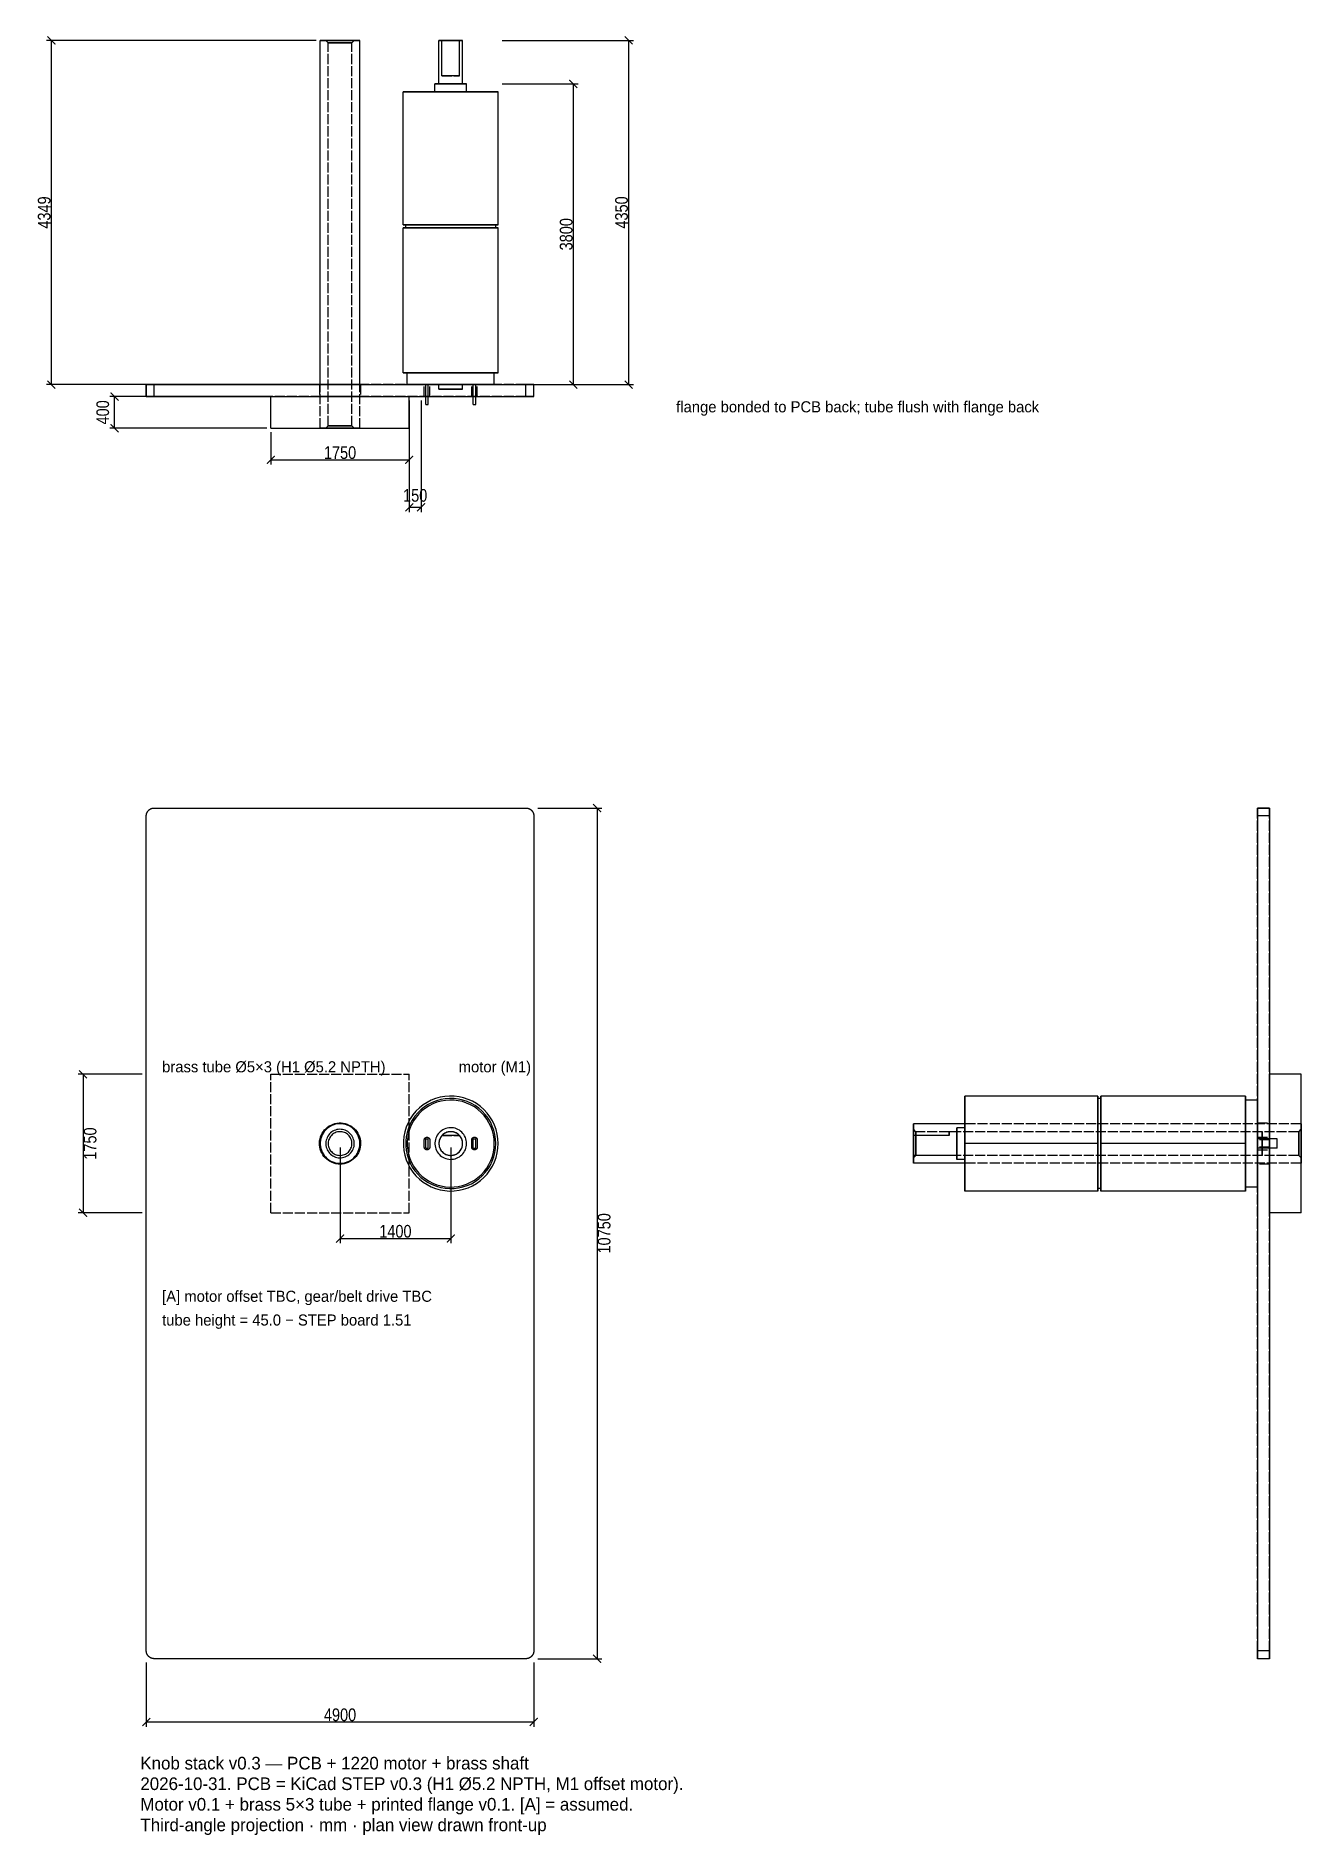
# Model space of a CAD drawing. Header units: millimetres. Extents: x -13 to 147, y -140 to 87.
import ezdxf

# ---------------------------------------------------------------- set-up
doc = ezdxf.new("R2010")
doc.units = ezdxf.units.MM
doc.linetypes.add('DASHED', pattern=[1.524, 1.27, -0.254])
for name, color, linetype in [('DIMS', 3, 'CONTINUOUS'), ('HIDDEN', 8, 'DASHED'), ('TEXT', 7, 'CONTINUOUS'), ('VISIBLE', 7, 'CONTINUOUS')]:
    doc.layers.add(name, color=color, linetype=linetype)
doc.styles.add('OpenSansCondensed-Light', font='OpenSansCondensed-Light.ttf')
doc.dimstyles.new('EZDXF', dxfattribs={"dimtxt": 0.25, "dimasz": 0.175, "dimexe": 0.375, "dimexo": 0.125, "dimgap": 0.1, "dimtad": 1, "dimlfac": 100, "dimzin": 12, "dimdsep": 46, "dimtxsty": 'OpenSansCondensed-Light', "dimblk": 'ARCHTICK', "dimcen": 2.5, "dimazin": 3, "dimtfac": 0.5, "dimtmove": 2, "dimatfit": 3})

msp = doc.modelspace()

# ---------------------------------------------------------------- texts
at = {"layer": 'TEXT'}
for s, height, p in [('flange bonded to PCB back; tube flush with flange back', 1.4, (67.75, 39.5)), ('brass tube Ø5×3 (H1 Ø5.2 NPTH)', 1.4, (2.75, -43.9)), ('motor (M1)', 1.4, (40.25, -43.9)), ('[A] motor offset TBC, gear/belt drive TBC', 1.4, (2.75, -72.9)), ('tube height = 45.0 − STEP board 1.51', 1.4, (2.75, -75.9)), ('Knob stack v0.3 — PCB + 1220 motor + brass shaft', 1.6, (0, -132)), ('2026-10-31. PCB = KiCad STEP v0.3 (H1 Ø5.2 NPTH, M1 offset motor).', 1.6, (0, -134.6)), ('Motor v0.1 + brass 5×3 tube + printed flange v0.1. [A] = assumed.', 1.6, (0, -137.2)), ('Third-angle projection · mm · plan view drawn front-up', 1.6, (0, -139.8))]:
    msp.add_text(s, height=height, dxfattribs=at).set_placement(p)

# ---------------------------------------------------------------- blocks, each defined once
blk = doc.blocks.new('_ARCHTICK')
at = {"color": 0, "linetype": 'BYBLOCK', "const_width": 0.15}
blk.add_lwpolyline([(-0.5, -0.5), (0.5, 0.5)], dxfattribs=at)

# ---------------------------------------------------------------- dimensions: what is measured, and where the dimension line sits
at = {"layer": 'DIMS'}
for base, p1, p2 in [((-11.25, 43.01), (22.75, 43.01), (22.75, 86.5)), ((61.75, 43.01), (45.25, 43.01), (45.25, 86.51)), ((54.75, 43.01), (45.25, 43.01), (45.25, 81.01)), ((-3.25, 37.5), (16.5, 37.5), (16.5, 41.5)), ((57.75, -10.5), (49.75, -10.5), (49.75, -118)), ((-7.25, -44.15), (0.75, -44.15), (0.75, -61.65))]:
    msp.add_linear_dim(base=base, p1=p1, p2=p2, angle=90, dimstyle='EZDXF', override={"dimtxt": 1.6, "dimasz": 1, "dimexe": 0.6, "dimexo": 0.5, "dimdec": 2}, dxfattribs=at).render()
for base, p1, p2 in [((34, 27.5), (34, 41.5), (35.5, 41.5)), ((16.5, 33.5), (16.5, 37.5), (34, 37.5)), ((25.25, -64.9), (25.25, -52.9), (39.25, -52.9)), ((0.75, -126), (0.75, -118), (49.75, -118))]:
    msp.add_linear_dim(base=base, p1=p1, p2=p2, dimstyle='EZDXF', override={"dimtxt": 1.6, "dimasz": 1, "dimexe": 0.6, "dimexo": 0.5, "dimdec": 2}, dxfattribs=at).render()

# ---------------------------------------------------------------- linework, layer by layer
at = {"layer": 'HIDDEN'}
for points in [[(22.75, 86.5), (22.82937, 86.5), (22.90873, 86.5), (22.9881, 86.5), (23.06746, 86.5), (23.14683, 86.5), (23.22619, 86.5), (23.30556, 86.5), (23.38492, 86.5), (23.46429, 86.5), (23.54365, 86.5), (23.62302, 86.5), (23.70238, 86.5), (23.78175, 86.5), (23.86111, 86.5), (23.94048, 86.5), (24.01984, 86.5), (24.09921, 86.5), (24.17857, 86.5), (24.25794, 86.5), (24.3373, 86.5), (24.41667, 86.5), (24.49603, 86.5), (24.5754, 86.5), (24.65476, 86.5), (24.73413, 86.5), (24.81349, 86.5), (24.89286, 86.5), (24.97222, 86.5), (25.05159, 86.5), (25.13095, 86.5), (25.21032, 86.5), (25.28968, 86.5), (25.36905, 86.5), (25.44841, 86.5), (25.52778, 86.5), (25.60714, 86.5), (25.68651, 86.5), (25.76587, 86.5), (25.84524, 86.5), (25.9246, 86.5), (26.00397, 86.5), (26.08333, 86.5), (26.1627, 86.5), (26.24206, 86.5), (26.32143, 86.5), (26.40079, 86.5), (26.48016, 86.5), (26.55952, 86.5), (26.63889, 86.5), (26.71825, 86.5), (26.79762, 86.5), (26.87698, 86.5), (26.95635, 86.5), (27.03571, 86.5), (27.11508, 86.5), (27.19444, 86.5), (27.27381, 86.5), (27.35317, 86.5), (27.43254, 86.5), (27.5119, 86.5), (27.59127, 86.5), (27.67063, 86.5), (27.75, 86.5)], [(27.05, 86.5), (26.99286, 86.5), (26.93571, 86.5), (26.87857, 86.5), (26.82143, 86.5), (26.76429, 86.5), (26.70714, 86.5), (26.65, 86.5), (26.59286, 86.5), (26.53571, 86.5), (26.47857, 86.5), (26.42143, 86.5), (26.36429, 86.5), (26.30714, 86.5), (26.25, 86.5), (26.19286, 86.5), (26.13571, 86.5), (26.07857, 86.5), (26.02143, 86.5), (25.96429, 86.5), (25.90714, 86.5), (25.85, 86.5), (25.79286, 86.5), (25.73571, 86.5), (25.67857, 86.5), (25.62143, 86.5), (25.56429, 86.5), (25.50714, 86.5), (25.45, 86.5), (25.39286, 86.5), (25.33571, 86.5), (25.27857, 86.5), (25.22143, 86.5), (25.16429, 86.5), (25.10714, 86.5), (25.05, 86.5), (24.99286, 86.5), (24.93571, 86.5), (24.87857, 86.5), (24.82143, 86.5), (24.76429, 86.5), (24.70714, 86.5), (24.65, 86.5), (24.59286, 86.5), (24.53571, 86.5), (24.47857, 86.5), (24.42143, 86.5), (24.36429, 86.5), (24.30714, 86.5), (24.25, 86.5), (24.19286, 86.5), (24.13571, 86.5), (24.07857, 86.5), (24.02143, 86.5), (23.96429, 86.5), (23.90714, 86.5), (23.85, 86.5), (23.79286, 86.5), (23.73571, 86.5), (23.67857, 86.5), (23.62143, 86.5), (23.56429, 86.5), (23.50714, 86.5), (23.45, 86.5)], [(23.45, 86.5), (23.50714, 86.5), (23.56429, 86.5), (23.62143, 86.5), (23.67857, 86.5), (23.73571, 86.5), (23.79286, 86.5), (23.85, 86.5), (23.90714, 86.5), (23.96429, 86.5), (24.02143, 86.5), (24.07857, 86.5), (24.13571, 86.5), (24.19286, 86.5), (24.25, 86.5), (24.30714, 86.5), (24.36429, 86.5), (24.42143, 86.5), (24.47857, 86.5), (24.53571, 86.5), (24.59286, 86.5), (24.65, 86.5), (24.70714, 86.5), (24.76429, 86.5), (24.82143, 86.5), (24.87857, 86.5), (24.93571, 86.5), (24.99286, 86.5), (25.05, 86.5), (25.10714, 86.5), (25.16429, 86.5), (25.22143, 86.5), (25.27857, 86.5), (25.33571, 86.5), (25.39286, 86.5), (25.45, 86.5), (25.50714, 86.5), (25.56429, 86.5), (25.62143, 86.5), (25.67857, 86.5), (25.73571, 86.5), (25.79286, 86.5), (25.85, 86.5), (25.90714, 86.5), (25.96429, 86.5), (26.02143, 86.5), (26.07857, 86.5), (26.13571, 86.5), (26.19286, 86.5), (26.25, 86.5), (26.30714, 86.5), (26.36429, 86.5), (26.42143, 86.5), (26.47857, 86.5), (26.53571, 86.5), (26.59286, 86.5), (26.65, 86.5), (26.70714, 86.5), (26.76429, 86.5), (26.82143, 86.5), (26.87857, 86.5), (26.93571, 86.5), (26.99286, 86.5), (27.05, 86.5)], [(23.75, 86.2), (23.45, 86.5)], [(27.05, 86.5), (26.75, 86.2)], [(37.75, 86.51), (37.79762, 86.51), (37.84524, 86.51), (37.89286, 86.51), (37.94048, 86.51), (37.9881, 86.51), (38.03571, 86.51), (38.08333, 86.51), (38.13095, 86.51), (38.17857, 86.51), (38.22619, 86.51), (38.27381, 86.51), (38.32143, 86.51), (38.36905, 86.51), (38.41667, 86.51), (38.46429, 86.51), (38.5119, 86.51), (38.55952, 86.51), (38.60714, 86.51), (38.65476, 86.51), (38.70238, 86.51), (38.75, 86.51), (38.79762, 86.51), (38.84524, 86.51), (38.89286, 86.51), (38.94048, 86.51), (38.9881, 86.51), (39.03571, 86.51), (39.08333, 86.51), (39.13095, 86.51), (39.17857, 86.51), (39.22619, 86.51), (39.27381, 86.51), (39.32143, 86.51), (39.36905, 86.51), (39.41667, 86.51), (39.46429, 86.51), (39.5119, 86.51), (39.55952, 86.51), (39.60714, 86.51), (39.65476, 86.51), (39.70238, 86.51), (39.75, 86.51), (39.79762, 86.51), (39.84524, 86.51), (39.89286, 86.51), (39.94048, 86.51), (39.9881, 86.51), (40.03571, 86.51), (40.08333, 86.51), (40.13095, 86.51), (40.17857, 86.51), (40.22619, 86.51), (40.27381, 86.51), (40.32143, 86.51), (40.36905, 86.51), (40.41667, 86.51), (40.46429, 86.51), (40.5119, 86.51), (40.55952, 86.51), (40.60714, 86.51), (40.65476, 86.51), (40.70238, 86.51), (40.75, 86.51)], [(26.75, 86.2), (26.70238, 86.2), (26.65476, 86.2), (26.60714, 86.2), (26.55952, 86.2), (26.5119, 86.2), (26.46429, 86.2), (26.41667, 86.2), (26.36905, 86.2), (26.32143, 86.2), (26.27381, 86.2), (26.22619, 86.2), (26.17857, 86.2), (26.13095, 86.2), (26.08333, 86.2), (26.03571, 86.2), (25.9881, 86.2), (25.94048, 86.2), (25.89286, 86.2), (25.84524, 86.2), (25.79762, 86.2), (25.75, 86.2), (25.70238, 86.2), (25.65476, 86.2), (25.60714, 86.2), (25.55952, 86.2), (25.5119, 86.2), (25.46429, 86.2), (25.41667, 86.2), (25.36905, 86.2), (25.32143, 86.2), (25.27381, 86.2), (25.22619, 86.2), (25.17857, 86.2), (25.13095, 86.2), (25.08333, 86.2), (25.03571, 86.2), (24.9881, 86.2), (24.94048, 86.2), (24.89286, 86.2), (24.84524, 86.2), (24.79762, 86.2), (24.75, 86.2), (24.70238, 86.2), (24.65476, 86.2), (24.60714, 86.2), (24.55952, 86.2), (24.5119, 86.2), (24.46429, 86.2), (24.41667, 86.2), (24.36905, 86.2), (24.32143, 86.2), (24.27381, 86.2), (24.22619, 86.2), (24.17857, 86.2), (24.13095, 86.2), (24.08333, 86.2), (24.03571, 86.2), (23.9881, 86.2), (23.94048, 86.2), (23.89286, 86.2), (23.84524, 86.2), (23.79762, 86.2), (23.75, 86.2)], [(23.75, 86.2), (23.79762, 86.2), (23.84524, 86.2), (23.89286, 86.2), (23.94048, 86.2), (23.9881, 86.2), (24.03571, 86.2), (24.08333, 86.2), (24.13095, 86.2), (24.17857, 86.2), (24.22619, 86.2), (24.27381, 86.2), (24.32143, 86.2), (24.36905, 86.2), (24.41667, 86.2), (24.46429, 86.2), (24.5119, 86.2), (24.55952, 86.2), (24.60714, 86.2), (24.65476, 86.2), (24.70238, 86.2), (24.75, 86.2), (24.79762, 86.2), (24.84524, 86.2), (24.89286, 86.2), (24.94048, 86.2), (24.9881, 86.2), (25.03571, 86.2), (25.08333, 86.2), (25.13095, 86.2), (25.17857, 86.2), (25.22619, 86.2), (25.27381, 86.2), (25.32143, 86.2), (25.36905, 86.2), (25.41667, 86.2), (25.46429, 86.2), (25.5119, 86.2), (25.55952, 86.2), (25.60714, 86.2), (25.65476, 86.2), (25.70238, 86.2), (25.75, 86.2), (25.79762, 86.2), (25.84524, 86.2), (25.89286, 86.2), (25.94048, 86.2), (25.9881, 86.2), (26.03571, 86.2), (26.08333, 86.2), (26.13095, 86.2), (26.17857, 86.2), (26.22619, 86.2), (26.27381, 86.2), (26.32143, 86.2), (26.36905, 86.2), (26.41667, 86.2), (26.46429, 86.2), (26.5119, 86.2), (26.55952, 86.2), (26.60714, 86.2), (26.65476, 86.2), (26.70238, 86.2), (26.75, 86.2)], [(23.75, 37.8), (23.75, 86.2)], [(26.75, 37.8), (26.75, 86.2)], [(38.13197, 82.011), (40.36803, 82.011)], [(33.25, 80.01), (33.44048, 80.01), (33.63095, 80.01), (33.82143, 80.01), (34.0119, 80.01), (34.20238, 80.01), (34.39286, 80.01), (34.58333, 80.01), (34.77381, 80.01), (34.96429, 80.01), (35.15476, 80.01), (35.34524, 80.01), (35.53571, 80.01), (35.72619, 80.01), (35.91667, 80.01), (36.10714, 80.01), (36.29762, 80.01), (36.4881, 80.01), (36.67857, 80.01), (36.86905, 80.01), (37.05952, 80.01), (37.25, 80.01), (37.44048, 80.01), (37.63095, 80.01), (37.82143, 80.01), (38.0119, 80.01), (38.20238, 80.01), (38.39286, 80.01), (38.58333, 80.01), (38.77381, 80.01), (38.96429, 80.01), (39.15476, 80.01), (39.34524, 80.01), (39.53571, 80.01), (39.72619, 80.01), (39.91667, 80.01), (40.10714, 80.01), (40.29762, 80.01), (40.4881, 80.01), (40.67857, 80.01), (40.86905, 80.01), (41.05952, 80.01), (41.25, 80.01), (41.44048, 80.01), (41.63095, 80.01), (41.82143, 80.01), (42.0119, 80.01), (42.20238, 80.01), (42.39286, 80.01), (42.58333, 80.01), (42.77381, 80.01), (42.96429, 80.01), (43.15476, 80.01), (43.34524, 80.01), (43.53571, 80.01), (43.72619, 80.01), (43.91667, 80.01), (44.10714, 80.01), (44.29762, 80.01), (44.4881, 80.01), (44.67857, 80.01), (44.86905, 80.01), (45.05952, 80.01), (45.25, 80.01)], [(37.25, 81.01), (37.31349, 81.01), (37.37698, 81.01), (37.44048, 81.01), (37.50397, 81.01), (37.56746, 81.01), (37.63095, 81.01), (37.69444, 81.01), (37.75794, 81.01), (37.82143, 81.01), (37.88492, 81.01), (37.94841, 81.01), (38.0119, 81.01), (38.0754, 81.01), (38.13889, 81.01), (38.20238, 81.01), (38.26587, 81.01), (38.32937, 81.01), (38.39286, 81.01), (38.45635, 81.01), (38.51984, 81.01), (38.58333, 81.01), (38.64683, 81.01), (38.71032, 81.01), (38.77381, 81.01), (38.8373, 81.01), (38.90079, 81.01), (38.96429, 81.01), (39.02778, 81.01), (39.09127, 81.01), (39.15476, 81.01), (39.21825, 81.01), (39.28175, 81.01), (39.34524, 81.01), (39.40873, 81.01), (39.47222, 81.01), (39.53571, 81.01), (39.59921, 81.01), (39.6627, 81.01), (39.72619, 81.01), (39.78968, 81.01), (39.85317, 81.01), (39.91667, 81.01), (39.98016, 81.01), (40.04365, 81.01), (40.10714, 81.01), (40.17063, 81.01), (40.23413, 81.01), (40.29762, 81.01), (40.36111, 81.01), (40.4246, 81.01), (40.4881, 81.01), (40.55159, 81.01), (40.61508, 81.01), (40.67857, 81.01), (40.74206, 81.01), (40.80556, 81.01), (40.86905, 81.01), (40.93254, 81.01), (40.99603, 81.01), (41.05952, 81.01), (41.12302, 81.01), (41.18651, 81.01), (41.25, 81.01)], [(41.25, 80.01), (41.18651, 80.01), (41.12302, 80.01), (41.05952, 80.01), (40.99603, 80.01), (40.93254, 80.01), (40.86905, 80.01), (40.80556, 80.01), (40.74206, 80.01), (40.67857, 80.01), (40.61508, 80.01), (40.55159, 80.01), (40.4881, 80.01), (40.4246, 80.01), (40.36111, 80.01), (40.29762, 80.01), (40.23413, 80.01), (40.17063, 80.01), (40.10714, 80.01), (40.04365, 80.01), (39.98016, 80.01), (39.91667, 80.01), (39.85317, 80.01), (39.78968, 80.01), (39.72619, 80.01), (39.6627, 80.01), (39.59921, 80.01), (39.53571, 80.01), (39.47222, 80.01), (39.40873, 80.01), (39.34524, 80.01), (39.28175, 80.01), (39.21825, 80.01), (39.15476, 80.01), (39.09127, 80.01), (39.02778, 80.01), (38.96429, 80.01), (38.90079, 80.01), (38.8373, 80.01), (38.77381, 80.01), (38.71032, 80.01), (38.64683, 80.01), (38.58333, 80.01), (38.51984, 80.01), (38.45635, 80.01), (38.39286, 80.01), (38.32937, 80.01), (38.26587, 80.01), (38.20238, 80.01), (38.13889, 80.01), (38.0754, 80.01), (38.0119, 80.01), (37.94841, 80.01), (37.88492, 80.01), (37.82143, 80.01), (37.75794, 80.01), (37.69444, 80.01), (37.63095, 80.01), (37.56746, 80.01), (37.50397, 80.01), (37.44048, 80.01), (37.37698, 80.01), (37.31349, 80.01), (37.25, 80.01)], [(37.25, 80.01), (37.31349, 80.01), (37.37698, 80.01), (37.44048, 80.01), (37.50397, 80.01), (37.56746, 80.01), (37.63095, 80.01), (37.69444, 80.01), (37.75794, 80.01), (37.82143, 80.01), (37.88492, 80.01), (37.94841, 80.01), (38.0119, 80.01), (38.0754, 80.01), (38.13889, 80.01), (38.20238, 80.01), (38.26587, 80.01), (38.32937, 80.01), (38.39286, 80.01), (38.45635, 80.01), (38.51984, 80.01), (38.58333, 80.01), (38.64683, 80.01), (38.71032, 80.01), (38.77381, 80.01), (38.8373, 80.01), (38.90079, 80.01), (38.96429, 80.01), (39.02778, 80.01), (39.09127, 80.01), (39.15476, 80.01), (39.21825, 80.01), (39.28175, 80.01), (39.34524, 80.01), (39.40873, 80.01), (39.47222, 80.01), (39.53571, 80.01), (39.59921, 80.01), (39.6627, 80.01), (39.72619, 80.01), (39.78968, 80.01), (39.85317, 80.01), (39.91667, 80.01), (39.98016, 80.01), (40.04365, 80.01), (40.10714, 80.01), (40.17063, 80.01), (40.23413, 80.01), (40.29762, 80.01), (40.36111, 80.01), (40.4246, 80.01), (40.4881, 80.01), (40.55159, 80.01), (40.61508, 80.01), (40.67857, 80.01), (40.74206, 80.01), (40.80556, 80.01), (40.86905, 80.01), (40.93254, 80.01), (40.99603, 80.01), (41.05952, 80.01), (41.12302, 80.01), (41.18651, 80.01), (41.25, 80.01)], [(40.75, 81.01), (40.70238, 81.01), (40.65476, 81.01), (40.60714, 81.01), (40.55952, 81.01), (40.5119, 81.01), (40.46429, 81.01), (40.41667, 81.01), (40.36905, 81.01), (40.32143, 81.01), (40.27381, 81.01), (40.22619, 81.01), (40.17857, 81.01), (40.13095, 81.01), (40.08333, 81.01), (40.03571, 81.01), (39.9881, 81.01), (39.94048, 81.01), (39.89286, 81.01), (39.84524, 81.01), (39.79762, 81.01), (39.75, 81.01), (39.70238, 81.01), (39.65476, 81.01), (39.60714, 81.01), (39.55952, 81.01), (39.5119, 81.01), (39.46429, 81.01), (39.41667, 81.01), (39.36905, 81.01), (39.32143, 81.01), (39.27381, 81.01), (39.22619, 81.01), (39.17857, 81.01), (39.13095, 81.01), (39.08333, 81.01), (39.03571, 81.01), (38.9881, 81.01), (38.94048, 81.01), (38.89286, 81.01), (38.84524, 81.01), (38.79762, 81.01), (38.75, 81.01), (38.70238, 81.01), (38.65476, 81.01), (38.60714, 81.01), (38.55952, 81.01), (38.5119, 81.01), (38.46429, 81.01), (38.41667, 81.01), (38.36905, 81.01), (38.32143, 81.01), (38.27381, 81.01), (38.22619, 81.01), (38.17857, 81.01), (38.13095, 81.01), (38.08333, 81.01), (38.03571, 81.01), (37.9881, 81.01), (37.94048, 81.01), (37.89286, 81.01), (37.84524, 81.01), (37.79762, 81.01), (37.75, 81.01)], [(37.75, 81.01), (37.79762, 81.01), (37.84524, 81.01), (37.89286, 81.01), (37.94048, 81.01), (37.9881, 81.01), (38.03571, 81.01), (38.08333, 81.01), (38.13095, 81.01), (38.17857, 81.01), (38.22619, 81.01), (38.27381, 81.01), (38.32143, 81.01), (38.36905, 81.01), (38.41667, 81.01), (38.46429, 81.01), (38.5119, 81.01), (38.55952, 81.01), (38.60714, 81.01), (38.65476, 81.01), (38.70238, 81.01), (38.75, 81.01), (38.79762, 81.01), (38.84524, 81.01), (38.89286, 81.01), (38.94048, 81.01), (38.9881, 81.01), (39.03571, 81.01), (39.08333, 81.01), (39.13095, 81.01), (39.17857, 81.01), (39.22619, 81.01), (39.27381, 81.01), (39.32143, 81.01), (39.36905, 81.01), (39.41667, 81.01), (39.46429, 81.01), (39.5119, 81.01), (39.55952, 81.01), (39.60714, 81.01), (39.65476, 81.01), (39.70238, 81.01), (39.75, 81.01), (39.79762, 81.01), (39.84524, 81.01), (39.89286, 81.01), (39.94048, 81.01), (39.9881, 81.01), (40.03571, 81.01), (40.08333, 81.01), (40.13095, 81.01), (40.17857, 81.01), (40.22619, 81.01), (40.27381, 81.01), (40.32143, 81.01), (40.36905, 81.01), (40.41667, 81.01), (40.46429, 81.01), (40.5119, 81.01), (40.55952, 81.01), (40.60714, 81.01), (40.65476, 81.01), (40.70238, 81.01), (40.75, 81.01)], [(33.25, 63.21), (33.44048, 63.21), (33.63095, 63.21), (33.82143, 63.21), (34.0119, 63.21), (34.20238, 63.21), (34.39286, 63.21), (34.58333, 63.21), (34.77381, 63.21), (34.96429, 63.21), (35.15476, 63.21), (35.34524, 63.21), (35.53571, 63.21), (35.72619, 63.21), (35.91667, 63.21), (36.10714, 63.21), (36.29762, 63.21), (36.4881, 63.21), (36.67857, 63.21), (36.86905, 63.21), (37.05952, 63.21), (37.25, 63.21), (37.44048, 63.21), (37.63095, 63.21), (37.82143, 63.21), (38.0119, 63.21), (38.20238, 63.21), (38.39286, 63.21), (38.58333, 63.21), (38.77381, 63.21), (38.96429, 63.21), (39.15476, 63.21), (39.34524, 63.21), (39.53571, 63.21), (39.72619, 63.21), (39.91667, 63.21), (40.10714, 63.21), (40.29762, 63.21), (40.4881, 63.21), (40.67857, 63.21), (40.86905, 63.21), (41.05952, 63.21), (41.25, 63.21), (41.44048, 63.21), (41.63095, 63.21), (41.82143, 63.21), (42.0119, 63.21), (42.20238, 63.21), (42.39286, 63.21), (42.58333, 63.21), (42.77381, 63.21), (42.96429, 63.21), (43.15476, 63.21), (43.34524, 63.21), (43.53571, 63.21), (43.72619, 63.21), (43.91667, 63.21), (44.10714, 63.21), (44.29762, 63.21), (44.4881, 63.21), (44.67857, 63.21), (44.86905, 63.21), (45.05952, 63.21), (45.25, 63.21)], [(33.25, 62.81), (33.44048, 62.81), (33.63095, 62.81), (33.82143, 62.81), (34.0119, 62.81), (34.20238, 62.81), (34.39286, 62.81), (34.58333, 62.81), (34.77381, 62.81), (34.96429, 62.81), (35.15476, 62.81), (35.34524, 62.81), (35.53571, 62.81), (35.72619, 62.81), (35.91667, 62.81), (36.10714, 62.81), (36.29762, 62.81), (36.4881, 62.81), (36.67857, 62.81), (36.86905, 62.81), (37.05952, 62.81), (37.25, 62.81), (37.44048, 62.81), (37.63095, 62.81), (37.82143, 62.81), (38.0119, 62.81), (38.20238, 62.81), (38.39286, 62.81), (38.58333, 62.81), (38.77381, 62.81), (38.96429, 62.81), (39.15476, 62.81), (39.34524, 62.81), (39.53571, 62.81), (39.72619, 62.81), (39.91667, 62.81), (40.10714, 62.81), (40.29762, 62.81), (40.4881, 62.81), (40.67857, 62.81), (40.86905, 62.81), (41.05952, 62.81), (41.25, 62.81), (41.44048, 62.81), (41.63095, 62.81), (41.82143, 62.81), (42.0119, 62.81), (42.20238, 62.81), (42.39286, 62.81), (42.58333, 62.81), (42.77381, 62.81), (42.96429, 62.81), (43.15476, 62.81), (43.34524, 62.81), (43.53571, 62.81), (43.72619, 62.81), (43.91667, 62.81), (44.10714, 62.81), (44.29762, 62.81), (44.4881, 62.81), (44.67857, 62.81), (44.86905, 62.81), (45.05952, 62.81), (45.25, 62.81)], [(44.95, 63.21), (44.76905, 63.21), (44.5881, 63.21), (44.40714, 63.21), (44.22619, 63.21), (44.04524, 63.21), (43.86429, 63.21), (43.68333, 63.21), (43.50238, 63.21), (43.32143, 63.21), (43.14048, 63.21), (42.95952, 63.21), (42.77857, 63.21), (42.59762, 63.21), (42.41667, 63.21), (42.23571, 63.21), (42.05476, 63.21), (41.87381, 63.21), (41.69286, 63.21), (41.5119, 63.21), (41.33095, 63.21), (41.15, 63.21), (40.96905, 63.21), (40.7881, 63.21), (40.60714, 63.21), (40.42619, 63.21), (40.24524, 63.21), (40.06429, 63.21), (39.88333, 63.21), (39.70238, 63.21), (39.52143, 63.21), (39.34048, 63.21), (39.15952, 63.21), (38.97857, 63.21), (38.79762, 63.21), (38.61667, 63.21), (38.43571, 63.21), (38.25476, 63.21), (38.07381, 63.21), (37.89286, 63.21), (37.7119, 63.21), (37.53095, 63.21), (37.35, 63.21), (37.16905, 63.21), (36.9881, 63.21), (36.80714, 63.21), (36.62619, 63.21), (36.44524, 63.21), (36.26429, 63.21), (36.08333, 63.21), (35.90238, 63.21), (35.72143, 63.21), (35.54048, 63.21), (35.35952, 63.21), (35.17857, 63.21), (34.99762, 63.21), (34.81667, 63.21), (34.63571, 63.21), (34.45476, 63.21), (34.27381, 63.21), (34.09286, 63.21), (33.9119, 63.21), (33.73095, 63.21), (33.55, 63.21)], [(33.55, 63.21), (33.73095, 63.21), (33.9119, 63.21), (34.09286, 63.21), (34.27381, 63.21), (34.45476, 63.21), (34.63571, 63.21), (34.81667, 63.21), (34.99762, 63.21), (35.17857, 63.21), (35.35952, 63.21), (35.54048, 63.21), (35.72143, 63.21), (35.90238, 63.21), (36.08333, 63.21), (36.26429, 63.21), (36.44524, 63.21), (36.62619, 63.21), (36.80714, 63.21), (36.9881, 63.21), (37.16905, 63.21), (37.35, 63.21), (37.53095, 63.21), (37.7119, 63.21), (37.89286, 63.21), (38.07381, 63.21), (38.25476, 63.21), (38.43571, 63.21), (38.61667, 63.21), (38.79762, 63.21), (38.97857, 63.21), (39.15952, 63.21), (39.34048, 63.21), (39.52143, 63.21), (39.70238, 63.21), (39.88333, 63.21), (40.06429, 63.21), (40.24524, 63.21), (40.42619, 63.21), (40.60714, 63.21), (40.7881, 63.21), (40.96905, 63.21), (41.15, 63.21), (41.33095, 63.21), (41.5119, 63.21), (41.69286, 63.21), (41.87381, 63.21), (42.05476, 63.21), (42.23571, 63.21), (42.41667, 63.21), (42.59762, 63.21), (42.77857, 63.21), (42.95952, 63.21), (43.14048, 63.21), (43.32143, 63.21), (43.50238, 63.21), (43.68333, 63.21), (43.86429, 63.21), (44.04524, 63.21), (44.22619, 63.21), (44.40714, 63.21), (44.5881, 63.21), (44.76905, 63.21), (44.95, 63.21)], [(44.95, 62.81), (44.76905, 62.81), (44.5881, 62.81), (44.40714, 62.81), (44.22619, 62.81), (44.04524, 62.81), (43.86429, 62.81), (43.68333, 62.81), (43.50238, 62.81), (43.32143, 62.81), (43.14048, 62.81), (42.95952, 62.81), (42.77857, 62.81), (42.59762, 62.81), (42.41667, 62.81), (42.23571, 62.81), (42.05476, 62.81), (41.87381, 62.81), (41.69286, 62.81), (41.5119, 62.81), (41.33095, 62.81), (41.15, 62.81), (40.96905, 62.81), (40.7881, 62.81), (40.60714, 62.81), (40.42619, 62.81), (40.24524, 62.81), (40.06429, 62.81), (39.88333, 62.81), (39.70238, 62.81), (39.52143, 62.81), (39.34048, 62.81), (39.15952, 62.81), (38.97857, 62.81), (38.79762, 62.81), (38.61667, 62.81), (38.43571, 62.81), (38.25476, 62.81), (38.07381, 62.81), (37.89286, 62.81), (37.7119, 62.81), (37.53095, 62.81), (37.35, 62.81), (37.16905, 62.81), (36.9881, 62.81), (36.80714, 62.81), (36.62619, 62.81), (36.44524, 62.81), (36.26429, 62.81), (36.08333, 62.81), (35.90238, 62.81), (35.72143, 62.81), (35.54048, 62.81), (35.35952, 62.81), (35.17857, 62.81), (34.99762, 62.81), (34.81667, 62.81), (34.63571, 62.81), (34.45476, 62.81), (34.27381, 62.81), (34.09286, 62.81), (33.9119, 62.81), (33.73095, 62.81), (33.55, 62.81)], [(33.55, 62.81), (33.73095, 62.81), (33.9119, 62.81), (34.09286, 62.81), (34.27381, 62.81), (34.45476, 62.81), (34.63571, 62.81), (34.81667, 62.81), (34.99762, 62.81), (35.17857, 62.81), (35.35952, 62.81), (35.54048, 62.81), (35.72143, 62.81), (35.90238, 62.81), (36.08333, 62.81), (36.26429, 62.81), (36.44524, 62.81), (36.62619, 62.81), (36.80714, 62.81), (36.9881, 62.81), (37.16905, 62.81), (37.35, 62.81), (37.53095, 62.81), (37.7119, 62.81), (37.89286, 62.81), (38.07381, 62.81), (38.25476, 62.81), (38.43571, 62.81), (38.61667, 62.81), (38.79762, 62.81), (38.97857, 62.81), (39.15952, 62.81), (39.34048, 62.81), (39.52143, 62.81), (39.70238, 62.81), (39.88333, 62.81), (40.06429, 62.81), (40.24524, 62.81), (40.42619, 62.81), (40.60714, 62.81), (40.7881, 62.81), (40.96905, 62.81), (41.15, 62.81), (41.33095, 62.81), (41.5119, 62.81), (41.69286, 62.81), (41.87381, 62.81), (42.05476, 62.81), (42.23571, 62.81), (42.41667, 62.81), (42.59762, 62.81), (42.77857, 62.81), (42.95952, 62.81), (43.14048, 62.81), (43.32143, 62.81), (43.50238, 62.81), (43.68333, 62.81), (43.86429, 62.81), (44.04524, 62.81), (44.22619, 62.81), (44.40714, 62.81), (44.5881, 62.81), (44.76905, 62.81), (44.95, 62.81)], [(33.25, 44.51), (33.44048, 44.51), (33.63095, 44.51), (33.82143, 44.51), (34.0119, 44.51), (34.20238, 44.51), (34.39286, 44.51), (34.58333, 44.51), (34.77381, 44.51), (34.96429, 44.51), (35.15476, 44.51), (35.34524, 44.51), (35.53571, 44.51), (35.72619, 44.51), (35.91667, 44.51), (36.10714, 44.51), (36.29762, 44.51), (36.4881, 44.51), (36.67857, 44.51), (36.86905, 44.51), (37.05952, 44.51), (37.25, 44.51), (37.44048, 44.51), (37.63095, 44.51), (37.82143, 44.51), (38.0119, 44.51), (38.20238, 44.51), (38.39286, 44.51), (38.58333, 44.51), (38.77381, 44.51), (38.96429, 44.51), (39.15476, 44.51), (39.34524, 44.51), (39.53571, 44.51), (39.72619, 44.51), (39.91667, 44.51), (40.10714, 44.51), (40.29762, 44.51), (40.4881, 44.51), (40.67857, 44.51), (40.86905, 44.51), (41.05952, 44.51), (41.25, 44.51), (41.44048, 44.51), (41.63095, 44.51), (41.82143, 44.51), (42.0119, 44.51), (42.20238, 44.51), (42.39286, 44.51), (42.58333, 44.51), (42.77381, 44.51), (42.96429, 44.51), (43.15476, 44.51), (43.34524, 44.51), (43.53571, 44.51), (43.72619, 44.51), (43.91667, 44.51), (44.10714, 44.51), (44.29762, 44.51), (44.4881, 44.51), (44.67857, 44.51), (44.86905, 44.51), (45.05952, 44.51), (45.25, 44.51)], [(44.75, 44.51), (44.5754, 44.51), (44.40079, 44.51), (44.22619, 44.51), (44.05159, 44.51), (43.87698, 44.51), (43.70238, 44.51), (43.52778, 44.51), (43.35317, 44.51), (43.17857, 44.51), (43.00397, 44.51), (42.82937, 44.51), (42.65476, 44.51), (42.48016, 44.51), (42.30556, 44.51), (42.13095, 44.51), (41.95635, 44.51), (41.78175, 44.51), (41.60714, 44.51), (41.43254, 44.51), (41.25794, 44.51), (41.08333, 44.51), (40.90873, 44.51), (40.73413, 44.51), (40.55952, 44.51), (40.38492, 44.51), (40.21032, 44.51), (40.03571, 44.51), (39.86111, 44.51), (39.68651, 44.51), (39.5119, 44.51), (39.3373, 44.51), (39.1627, 44.51), (38.9881, 44.51), (38.81349, 44.51), (38.63889, 44.51), (38.46429, 44.51), (38.28968, 44.51), (38.11508, 44.51), (37.94048, 44.51), (37.76587, 44.51), (37.59127, 44.51), (37.41667, 44.51), (37.24206, 44.51), (37.06746, 44.51), (36.89286, 44.51), (36.71825, 44.51), (36.54365, 44.51), (36.36905, 44.51), (36.19444, 44.51), (36.01984, 44.51), (35.84524, 44.51), (35.67063, 44.51), (35.49603, 44.51), (35.32143, 44.51), (35.14683, 44.51), (34.97222, 44.51), (34.79762, 44.51), (34.62302, 44.51), (34.44841, 44.51), (34.27381, 44.51), (34.09921, 44.51), (33.9246, 44.51), (33.75, 44.51)], [(33.75, 44.51), (33.9246, 44.51), (34.09921, 44.51), (34.27381, 44.51), (34.44841, 44.51), (34.62302, 44.51), (34.79762, 44.51), (34.97222, 44.51), (35.14683, 44.51), (35.32143, 44.51), (35.49603, 44.51), (35.67063, 44.51), (35.84524, 44.51), (36.01984, 44.51), (36.19444, 44.51), (36.36905, 44.51), (36.54365, 44.51), (36.71825, 44.51), (36.89286, 44.51), (37.06746, 44.51), (37.24206, 44.51), (37.41667, 44.51), (37.59127, 44.51), (37.76587, 44.51), (37.94048, 44.51), (38.11508, 44.51), (38.28968, 44.51), (38.46429, 44.51), (38.63889, 44.51), (38.81349, 44.51), (38.9881, 44.51), (39.1627, 44.51), (39.3373, 44.51), (39.5119, 44.51), (39.68651, 44.51), (39.86111, 44.51), (40.03571, 44.51), (40.21032, 44.51), (40.38492, 44.51), (40.55952, 44.51), (40.73413, 44.51), (40.90873, 44.51), (41.08333, 44.51), (41.25794, 44.51), (41.43254, 44.51), (41.60714, 44.51), (41.78175, 44.51), (41.95635, 44.51), (42.13095, 44.51), (42.30556, 44.51), (42.48016, 44.51), (42.65476, 44.51), (42.82937, 44.51), (43.00397, 44.51), (43.17857, 44.51), (43.35317, 44.51), (43.52778, 44.51), (43.70238, 44.51), (43.87698, 44.51), (44.05159, 44.51), (44.22619, 44.51), (44.40079, 44.51), (44.5754, 44.51), (44.75, 44.51)], [(1.75, 43.01), (1.73413, 43.01), (1.71825, 43.01), (1.70238, 43.01), (1.68651, 43.01), (1.67063, 43.01), (1.65476, 43.01), (1.63889, 43.01), (1.62302, 43.01), (1.60714, 43.01), (1.59127, 43.01), (1.5754, 43.01), (1.55952, 43.01), (1.54365, 43.01), (1.52778, 43.01), (1.5119, 43.01), (1.49603, 43.01), (1.48016, 43.01), (1.46429, 43.01), (1.44841, 43.01), (1.43254, 43.01), (1.41667, 43.01), (1.40079, 43.01), (1.38492, 43.01), (1.36905, 43.01), (1.35317, 43.01), (1.3373, 43.01), (1.32143, 43.01), (1.30556, 43.01), (1.28968, 43.01), (1.27381, 43.01), (1.25794, 43.01), (1.24206, 43.01), (1.22619, 43.01), (1.21032, 43.01), (1.19444, 43.01), (1.17857, 43.01), (1.1627, 43.01), (1.14683, 43.01), (1.13095, 43.01), (1.11508, 43.01), (1.09921, 43.01), (1.08333, 43.01), (1.06746, 43.01), (1.05159, 43.01), (1.03571, 43.01), (1.01984, 43.01), (1.00397, 43.01), (0.9881, 43.01), (0.97222, 43.01), (0.95635, 43.01), (0.94048, 43.01), (0.9246, 43.01), (0.90873, 43.01), (0.89286, 43.01), (0.87698, 43.01), (0.86111, 43.01), (0.84524, 43.01), (0.82937, 43.01), (0.81349, 43.01), (0.79762, 43.01), (0.78175, 43.01), (0.76587, 43.01), (0.75, 43.01)], [(0.75, 41.5), (0.75, 43.01)], [(1.75, 41.5), (1.73413, 41.5), (1.71825, 41.5), (1.70238, 41.5), (1.68651, 41.5), (1.67063, 41.5), (1.65476, 41.5), (1.63889, 41.5), (1.62302, 41.5), (1.60714, 41.5), (1.59127, 41.5), (1.5754, 41.5), (1.55952, 41.5), (1.54365, 41.5), (1.52778, 41.5), (1.5119, 41.5), (1.49603, 41.5), (1.48016, 41.5), (1.46429, 41.5), (1.44841, 41.5), (1.43254, 41.5), (1.41667, 41.5), (1.40079, 41.5), (1.38492, 41.5), (1.36905, 41.5), (1.35317, 41.5), (1.3373, 41.5), (1.32143, 41.5), (1.30556, 41.5), (1.28968, 41.5), (1.27381, 41.5), (1.25794, 41.5), (1.24206, 41.5), (1.22619, 41.5), (1.21032, 41.5), (1.19444, 41.5), (1.17857, 41.5), (1.1627, 41.5), (1.14683, 41.5), (1.13095, 41.5), (1.11508, 41.5), (1.09921, 41.5), (1.08333, 41.5), (1.06746, 41.5), (1.05159, 41.5), (1.03571, 41.5), (1.01984, 41.5), (1.00397, 41.5), (0.9881, 41.5), (0.97222, 41.5), (0.95635, 41.5), (0.94048, 41.5), (0.9246, 41.5), (0.90873, 41.5), (0.89286, 41.5), (0.87698, 41.5), (0.86111, 41.5), (0.84524, 41.5), (0.82937, 41.5), (0.81349, 41.5), (0.79762, 41.5), (0.78175, 41.5), (0.76587, 41.5), (0.75, 41.5)], [(48.75, 43.01), (1.75, 43.01)], [(1.75, 41.5), (1.75, 43.01)], [(48.75, 41.5), (1.75, 41.5)], [(16.5, 37.5), (16.5, 41.5)], [(16.5, 41.5), (34, 41.5)], [(16.5, 41.5), (34, 41.5)], [(25.25, 43.01), (25.20873, 43.01), (25.16746, 43.01), (25.12619, 43.01), (25.08492, 43.01), (25.04365, 43.01), (25.00238, 43.01), (24.96111, 43.01), (24.91984, 43.01), (24.87857, 43.01), (24.8373, 43.01), (24.79603, 43.01), (24.75476, 43.01), (24.71349, 43.01), (24.67222, 43.01), (24.63095, 43.01), (24.58968, 43.01), (24.54841, 43.01), (24.50714, 43.01), (24.46587, 43.01), (24.4246, 43.01), (24.38333, 43.01), (24.34206, 43.01), (24.30079, 43.01), (24.25952, 43.01), (24.21825, 43.01), (24.17698, 43.01), (24.13571, 43.01), (24.09444, 43.01), (24.05317, 43.01), (24.0119, 43.01), (23.97063, 43.01), (23.92937, 43.01), (23.8881, 43.01), (23.84683, 43.01), (23.80556, 43.01), (23.76429, 43.01), (23.72302, 43.01), (23.68175, 43.01), (23.64048, 43.01), (23.59921, 43.01), (23.55794, 43.01), (23.51667, 43.01), (23.4754, 43.01), (23.43413, 43.01), (23.39286, 43.01), (23.35159, 43.01), (23.31032, 43.01), (23.26905, 43.01), (23.22778, 43.01), (23.18651, 43.01), (23.14524, 43.01), (23.10397, 43.01), (23.0627, 43.01), (23.02143, 43.01), (22.98016, 43.01), (22.93889, 43.01), (22.89762, 43.01), (22.85635, 43.01), (22.81508, 43.01), (22.77381, 43.01), (22.73254, 43.01), (22.69127, 43.01), (22.65, 43.01)], [(22.65, 43.01), (22.73254, 43.01), (22.81508, 43.01), (22.89762, 43.01), (22.98016, 43.01), (23.0627, 43.01), (23.14524, 43.01), (23.22778, 43.01), (23.31032, 43.01), (23.39286, 43.01), (23.4754, 43.01), (23.55794, 43.01), (23.64048, 43.01), (23.72302, 43.01), (23.80556, 43.01), (23.8881, 43.01), (23.97063, 43.01), (24.05317, 43.01), (24.13571, 43.01), (24.21825, 43.01), (24.30079, 43.01), (24.38333, 43.01), (24.46587, 43.01), (24.54841, 43.01), (24.63095, 43.01), (24.71349, 43.01), (24.79603, 43.01), (24.87857, 43.01), (24.96111, 43.01), (25.04365, 43.01), (25.12619, 43.01), (25.20873, 43.01), (25.29127, 43.01), (25.37381, 43.01), (25.45635, 43.01), (25.53889, 43.01), (25.62143, 43.01), (25.70397, 43.01), (25.78651, 43.01), (25.86905, 43.01), (25.95159, 43.01), (26.03413, 43.01), (26.11667, 43.01), (26.19921, 43.01), (26.28175, 43.01), (26.36429, 43.01), (26.44683, 43.01), (26.52937, 43.01), (26.6119, 43.01), (26.69444, 43.01), (26.77698, 43.01), (26.85952, 43.01), (26.94206, 43.01), (27.0246, 43.01), (27.10714, 43.01), (27.18968, 43.01), (27.27222, 43.01), (27.35476, 43.01), (27.4373, 43.01), (27.51984, 43.01), (27.60238, 43.01), (27.68492, 43.01), (27.76746, 43.01), (27.85, 43.01)], [(22.65, 43.01), (22.65, 41.5)], [(25.25, 41.5), (25.20873, 41.5), (25.16746, 41.5), (25.12619, 41.5), (25.08492, 41.5), (25.04365, 41.5), (25.00238, 41.5), (24.96111, 41.5), (24.91984, 41.5), (24.87857, 41.5), (24.8373, 41.5), (24.79603, 41.5), (24.75476, 41.5), (24.71349, 41.5), (24.67222, 41.5), (24.63095, 41.5), (24.58968, 41.5), (24.54841, 41.5), (24.50714, 41.5), (24.46587, 41.5), (24.4246, 41.5), (24.38333, 41.5), (24.34206, 41.5), (24.30079, 41.5), (24.25952, 41.5), (24.21825, 41.5), (24.17698, 41.5), (24.13571, 41.5), (24.09444, 41.5), (24.05317, 41.5), (24.0119, 41.5), (23.97063, 41.5), (23.92937, 41.5), (23.8881, 41.5), (23.84683, 41.5), (23.80556, 41.5), (23.76429, 41.5), (23.72302, 41.5), (23.68175, 41.5), (23.64048, 41.5), (23.59921, 41.5), (23.55794, 41.5), (23.51667, 41.5), (23.4754, 41.5), (23.43413, 41.5), (23.39286, 41.5), (23.35159, 41.5), (23.31032, 41.5), (23.26905, 41.5), (23.22778, 41.5), (23.18651, 41.5), (23.14524, 41.5), (23.10397, 41.5), (23.0627, 41.5), (23.02143, 41.5), (22.98016, 41.5), (22.93889, 41.5), (22.89762, 41.5), (22.85635, 41.5), (22.81508, 41.5), (22.77381, 41.5), (22.73254, 41.5), (22.69127, 41.5), (22.65, 41.5)], [(22.65, 41.5), (22.73254, 41.5), (22.81508, 41.5), (22.89762, 41.5), (22.98016, 41.5), (23.0627, 41.5), (23.14524, 41.5), (23.22778, 41.5), (23.31032, 41.5), (23.39286, 41.5), (23.4754, 41.5), (23.55794, 41.5), (23.64048, 41.5), (23.72302, 41.5), (23.80556, 41.5), (23.8881, 41.5), (23.97063, 41.5), (24.05317, 41.5), (24.13571, 41.5), (24.21825, 41.5), (24.30079, 41.5), (24.38333, 41.5), (24.46587, 41.5), (24.54841, 41.5), (24.63095, 41.5), (24.71349, 41.5), (24.79603, 41.5), (24.87857, 41.5), (24.96111, 41.5), (25.04365, 41.5), (25.12619, 41.5), (25.20873, 41.5), (25.29127, 41.5), (25.37381, 41.5), (25.45635, 41.5), (25.53889, 41.5), (25.62143, 41.5), (25.70397, 41.5), (25.78651, 41.5), (25.86905, 41.5), (25.95159, 41.5), (26.03413, 41.5), (26.11667, 41.5), (26.19921, 41.5), (26.28175, 41.5), (26.36429, 41.5), (26.44683, 41.5), (26.52937, 41.5), (26.6119, 41.5), (26.69444, 41.5), (26.77698, 41.5), (26.85952, 41.5), (26.94206, 41.5), (27.0246, 41.5), (27.10714, 41.5), (27.18968, 41.5), (27.27222, 41.5), (27.35476, 41.5), (27.4373, 41.5), (27.51984, 41.5), (27.60238, 41.5), (27.68492, 41.5), (27.76746, 41.5), (27.85, 41.5)], [(22.75, 37.5), (22.75, 43.01)], [(27.75, 41.5), (27.67063, 41.5), (27.59127, 41.5), (27.5119, 41.5), (27.43254, 41.5), (27.35317, 41.5), (27.27381, 41.5), (27.19444, 41.5), (27.11508, 41.5), (27.03571, 41.5), (26.95635, 41.5), (26.87698, 41.5), (26.79762, 41.5), (26.71825, 41.5), (26.63889, 41.5), (26.55952, 41.5), (26.48016, 41.5), (26.40079, 41.5), (26.32143, 41.5), (26.24206, 41.5), (26.1627, 41.5), (26.08333, 41.5), (26.00397, 41.5), (25.9246, 41.5), (25.84524, 41.5), (25.76587, 41.5), (25.68651, 41.5), (25.60714, 41.5), (25.52778, 41.5), (25.44841, 41.5), (25.36905, 41.5), (25.28968, 41.5), (25.21032, 41.5), (25.13095, 41.5), (25.05159, 41.5), (24.97222, 41.5), (24.89286, 41.5), (24.81349, 41.5), (24.73413, 41.5), (24.65476, 41.5), (24.5754, 41.5), (24.49603, 41.5), (24.41667, 41.5), (24.3373, 41.5), (24.25794, 41.5), (24.17857, 41.5), (24.09921, 41.5), (24.01984, 41.5), (23.94048, 41.5), (23.86111, 41.5), (23.78175, 41.5), (23.70238, 41.5), (23.62302, 41.5), (23.54365, 41.5), (23.46429, 41.5), (23.38492, 41.5), (23.30556, 41.5), (23.22619, 41.5), (23.14683, 41.5), (23.06746, 41.5), (22.9881, 41.5), (22.90873, 41.5), (22.82937, 41.5), (22.75, 41.5)], [(22.75, 41.5), (22.82937, 41.5), (22.90873, 41.5), (22.9881, 41.5), (23.06746, 41.5), (23.14683, 41.5), (23.22619, 41.5), (23.30556, 41.5), (23.38492, 41.5), (23.46429, 41.5), (23.54365, 41.5), (23.62302, 41.5), (23.70238, 41.5), (23.78175, 41.5), (23.86111, 41.5), (23.94048, 41.5), (24.01984, 41.5), (24.09921, 41.5), (24.17857, 41.5), (24.25794, 41.5), (24.3373, 41.5), (24.41667, 41.5), (24.49603, 41.5), (24.5754, 41.5), (24.65476, 41.5), (24.73413, 41.5), (24.81349, 41.5), (24.89286, 41.5), (24.97222, 41.5), (25.05159, 41.5), (25.13095, 41.5), (25.21032, 41.5), (25.28968, 41.5), (25.36905, 41.5), (25.44841, 41.5), (25.52778, 41.5), (25.60714, 41.5), (25.68651, 41.5), (25.76587, 41.5), (25.84524, 41.5), (25.9246, 41.5), (26.00397, 41.5), (26.08333, 41.5), (26.1627, 41.5), (26.24206, 41.5), (26.32143, 41.5), (26.40079, 41.5), (26.48016, 41.5), (26.55952, 41.5), (26.63889, 41.5), (26.71825, 41.5), (26.79762, 41.5), (26.87698, 41.5), (26.95635, 41.5), (27.03571, 41.5), (27.11508, 41.5), (27.19444, 41.5), (27.27381, 41.5), (27.35317, 41.5), (27.43254, 41.5), (27.5119, 41.5), (27.59127, 41.5), (27.67063, 41.5), (27.75, 41.5)], [(22.75, 37.5), (22.75, 41.5)], [(27.85, 43.01), (27.80873, 43.01), (27.76746, 43.01), (27.72619, 43.01), (27.68492, 43.01), (27.64365, 43.01), (27.60238, 43.01), (27.56111, 43.01), (27.51984, 43.01), (27.47857, 43.01), (27.4373, 43.01), (27.39603, 43.01), (27.35476, 43.01), (27.31349, 43.01), (27.27222, 43.01), (27.23095, 43.01), (27.18968, 43.01), (27.14841, 43.01), (27.10714, 43.01), (27.06587, 43.01), (27.0246, 43.01), (26.98333, 43.01), (26.94206, 43.01), (26.90079, 43.01), (26.85952, 43.01), (26.81825, 43.01), (26.77698, 43.01), (26.73571, 43.01), (26.69444, 43.01), (26.65317, 43.01), (26.6119, 43.01), (26.57063, 43.01), (26.52937, 43.01), (26.4881, 43.01), (26.44683, 43.01), (26.40556, 43.01), (26.36429, 43.01), (26.32302, 43.01), (26.28175, 43.01), (26.24048, 43.01), (26.19921, 43.01), (26.15794, 43.01), (26.11667, 43.01), (26.0754, 43.01), (26.03413, 43.01), (25.99286, 43.01), (25.95159, 43.01), (25.91032, 43.01), (25.86905, 43.01), (25.82778, 43.01), (25.78651, 43.01), (25.74524, 43.01), (25.70397, 43.01), (25.6627, 43.01), (25.62143, 43.01), (25.58016, 43.01), (25.53889, 43.01), (25.49762, 43.01), (25.45635, 43.01), (25.41508, 43.01), (25.37381, 43.01), (25.33254, 43.01), (25.29127, 43.01), (25.25, 43.01)], [(27.85, 41.5), (27.80873, 41.5), (27.76746, 41.5), (27.72619, 41.5), (27.68492, 41.5), (27.64365, 41.5), (27.60238, 41.5), (27.56111, 41.5), (27.51984, 41.5), (27.47857, 41.5), (27.4373, 41.5), (27.39603, 41.5), (27.35476, 41.5), (27.31349, 41.5), (27.27222, 41.5), (27.23095, 41.5), (27.18968, 41.5), (27.14841, 41.5), (27.10714, 41.5), (27.06587, 41.5), (27.0246, 41.5), (26.98333, 41.5), (26.94206, 41.5), (26.90079, 41.5), (26.85952, 41.5), (26.81825, 41.5), (26.77698, 41.5), (26.73571, 41.5), (26.69444, 41.5), (26.65317, 41.5), (26.6119, 41.5), (26.57063, 41.5), (26.52937, 41.5), (26.4881, 41.5), (26.44683, 41.5), (26.40556, 41.5), (26.36429, 41.5), (26.32302, 41.5), (26.28175, 41.5), (26.24048, 41.5), (26.19921, 41.5), (26.15794, 41.5), (26.11667, 41.5), (26.0754, 41.5), (26.03413, 41.5), (25.99286, 41.5), (25.95159, 41.5), (25.91032, 41.5), (25.86905, 41.5), (25.82778, 41.5), (25.78651, 41.5), (25.74524, 41.5), (25.70397, 41.5), (25.6627, 41.5), (25.62143, 41.5), (25.58016, 41.5), (25.53889, 41.5), (25.49762, 41.5), (25.45635, 41.5), (25.41508, 41.5), (25.37381, 41.5), (25.33254, 41.5), (25.29127, 41.5), (25.25, 41.5)], [(27.75, 37.5), (27.75, 43.01)], [(27.75, 37.5), (27.75, 41.5)], [(27.85, 43.01), (27.85, 41.5)], [(44.75, 43.01), (44.5754, 43.01), (44.40079, 43.01), (44.22619, 43.01), (44.05159, 43.01), (43.87698, 43.01), (43.70238, 43.01), (43.52778, 43.01), (43.35317, 43.01), (43.17857, 43.01), (43.00397, 43.01), (42.82937, 43.01), (42.65476, 43.01), (42.48016, 43.01), (42.30556, 43.01), (42.13095, 43.01), (41.95635, 43.01), (41.78175, 43.01), (41.60714, 43.01), (41.43254, 43.01), (41.25794, 43.01), (41.08333, 43.01), (40.90873, 43.01), (40.73413, 43.01), (40.55952, 43.01), (40.38492, 43.01), (40.21032, 43.01), (40.03571, 43.01), (39.86111, 43.01), (39.68651, 43.01), (39.5119, 43.01), (39.3373, 43.01), (39.1627, 43.01), (38.9881, 43.01), (38.81349, 43.01), (38.63889, 43.01), (38.46429, 43.01), (38.28968, 43.01), (38.11508, 43.01), (37.94048, 43.01), (37.76587, 43.01), (37.59127, 43.01), (37.41667, 43.01), (37.24206, 43.01), (37.06746, 43.01), (36.89286, 43.01), (36.71825, 43.01), (36.54365, 43.01), (36.36905, 43.01), (36.19444, 43.01), (36.01984, 43.01), (35.84524, 43.01), (35.67063, 43.01), (35.49603, 43.01), (35.32143, 43.01), (35.14683, 43.01), (34.97222, 43.01), (34.79762, 43.01), (34.62302, 43.01), (34.44841, 43.01), (34.27381, 43.01), (34.09921, 43.01), (33.9246, 43.01), (33.75, 43.01)], [(33.75, 43.01), (33.9246, 43.01), (34.09921, 43.01), (34.27381, 43.01), (34.44841, 43.01), (34.62302, 43.01), (34.79762, 43.01), (34.97222, 43.01), (35.14683, 43.01), (35.32143, 43.01), (35.49603, 43.01), (35.67063, 43.01), (35.84524, 43.01), (36.01984, 43.01), (36.19444, 43.01), (36.36905, 43.01), (36.54365, 43.01), (36.71825, 43.01), (36.89286, 43.01), (37.06746, 43.01), (37.24206, 43.01), (37.41667, 43.01), (37.59127, 43.01), (37.76587, 43.01), (37.94048, 43.01), (38.11508, 43.01), (38.28968, 43.01), (38.46429, 43.01), (38.63889, 43.01), (38.81349, 43.01), (38.9881, 43.01), (39.1627, 43.01), (39.3373, 43.01), (39.5119, 43.01), (39.68651, 43.01), (39.86111, 43.01), (40.03571, 43.01), (40.21032, 43.01), (40.38492, 43.01), (40.55952, 43.01), (40.73413, 43.01), (40.90873, 43.01), (41.08333, 43.01), (41.25794, 43.01), (41.43254, 43.01), (41.60714, 43.01), (41.78175, 43.01), (41.95635, 43.01), (42.13095, 43.01), (42.30556, 43.01), (42.48016, 43.01), (42.65476, 43.01), (42.82937, 43.01), (43.00397, 43.01), (43.17857, 43.01), (43.35317, 43.01), (43.52778, 43.01), (43.70238, 43.01), (43.87698, 43.01), (44.05159, 43.01), (44.22619, 43.01), (44.40079, 43.01), (44.5754, 43.01), (44.75, 43.01)], [(34, 37.5), (34, 41.5)], [(36.6, 43.01), (36.58889, 43.01), (36.57778, 43.01), (36.56667, 43.01), (36.55556, 43.01), (36.54444, 43.01), (36.53333, 43.01), (36.52222, 43.01), (36.51111, 43.01), (36.5, 43.01), (36.48889, 43.01), (36.47778, 43.01), (36.46667, 43.01), (36.45556, 43.01), (36.44444, 43.01), (36.43333, 43.01), (36.42222, 43.01), (36.41111, 43.01), (36.4, 43.01), (36.38889, 43.01), (36.37778, 43.01), (36.36667, 43.01), (36.35556, 43.01), (36.34444, 43.01), (36.33333, 43.01), (36.32222, 43.01), (36.31111, 43.01), (36.3, 43.01), (36.28889, 43.01), (36.27778, 43.01), (36.26667, 43.01), (36.25556, 43.01), (36.24444, 43.01), (36.23333, 43.01), (36.22222, 43.01), (36.21111, 43.01), (36.2, 43.01), (36.18889, 43.01), (36.17778, 43.01), (36.16667, 43.01), (36.15556, 43.01), (36.14444, 43.01), (36.13333, 43.01), (36.12222, 43.01), (36.11111, 43.01), (36.1, 43.01), (36.08889, 43.01), (36.07778, 43.01), (36.06667, 43.01), (36.05556, 43.01), (36.04444, 43.01), (36.03333, 43.01), (36.02222, 43.01), (36.01111, 43.01), (36, 43.01), (35.98889, 43.01), (35.97778, 43.01), (35.96667, 43.01), (35.95556, 43.01), (35.94444, 43.01), (35.93333, 43.01), (35.92222, 43.01), (35.91111, 43.01), (35.9, 43.01)], [(35.9, 43.01), (35.91111, 43.01), (35.92222, 43.01), (35.93333, 43.01), (35.94444, 43.01), (35.95556, 43.01), (35.96667, 43.01), (35.97778, 43.01), (35.98889, 43.01), (36, 43.01), (36.01111, 43.01), (36.02222, 43.01), (36.03333, 43.01), (36.04444, 43.01), (36.05556, 43.01), (36.06667, 43.01), (36.07778, 43.01), (36.08889, 43.01), (36.1, 43.01), (36.11111, 43.01), (36.12222, 43.01), (36.13333, 43.01), (36.14444, 43.01), (36.15556, 43.01), (36.16667, 43.01), (36.17778, 43.01), (36.18889, 43.01), (36.2, 43.01), (36.21111, 43.01), (36.22222, 43.01), (36.23333, 43.01), (36.24444, 43.01), (36.25556, 43.01), (36.26667, 43.01), (36.27778, 43.01), (36.28889, 43.01), (36.3, 43.01), (36.31111, 43.01), (36.32222, 43.01), (36.33333, 43.01), (36.34444, 43.01), (36.35556, 43.01), (36.36667, 43.01), (36.37778, 43.01), (36.38889, 43.01), (36.4, 43.01), (36.41111, 43.01), (36.42222, 43.01), (36.43333, 43.01), (36.44444, 43.01), (36.45556, 43.01), (36.46667, 43.01), (36.47778, 43.01), (36.48889, 43.01), (36.5, 43.01), (36.51111, 43.01), (36.52222, 43.01), (36.53333, 43.01), (36.54444, 43.01), (36.55556, 43.01), (36.56667, 43.01), (36.57778, 43.01), (36.58889, 43.01), (36.6, 43.01)], [(35.9, 41.5), (35.9, 43.01)], [(35.9, 41.5), (35.9, 43.01)], [(36.6, 41.5), (36.58889, 41.5), (36.57778, 41.5), (36.56667, 41.5), (36.55556, 41.5), (36.54444, 41.5), (36.53333, 41.5), (36.52222, 41.5), (36.51111, 41.5), (36.5, 41.5), (36.48889, 41.5), (36.47778, 41.5), (36.46667, 41.5), (36.45556, 41.5), (36.44444, 41.5), (36.43333, 41.5), (36.42222, 41.5), (36.41111, 41.5), (36.4, 41.5), (36.38889, 41.5), (36.37778, 41.5), (36.36667, 41.5), (36.35556, 41.5), (36.34444, 41.5), (36.33333, 41.5), (36.32222, 41.5), (36.31111, 41.5), (36.3, 41.5), (36.28889, 41.5), (36.27778, 41.5), (36.26667, 41.5), (36.25556, 41.5), (36.24444, 41.5), (36.23333, 41.5), (36.22222, 41.5), (36.21111, 41.5), (36.2, 41.5), (36.18889, 41.5), (36.17778, 41.5), (36.16667, 41.5), (36.15556, 41.5), (36.14444, 41.5), (36.13333, 41.5), (36.12222, 41.5), (36.11111, 41.5), (36.1, 41.5), (36.08889, 41.5), (36.07778, 41.5), (36.06667, 41.5), (36.05556, 41.5), (36.04444, 41.5), (36.03333, 41.5), (36.02222, 41.5), (36.01111, 41.5), (36, 41.5), (35.98889, 41.5), (35.97778, 41.5), (35.96667, 41.5), (35.95556, 41.5), (35.94444, 41.5), (35.93333, 41.5), (35.92222, 41.5), (35.91111, 41.5), (35.9, 41.5)], [(35.9, 41.5), (35.91111, 41.5), (35.92222, 41.5), (35.93333, 41.5), (35.94444, 41.5), (35.95556, 41.5), (35.96667, 41.5), (35.97778, 41.5), (35.98889, 41.5), (36, 41.5), (36.01111, 41.5), (36.02222, 41.5), (36.03333, 41.5), (36.04444, 41.5), (36.05556, 41.5), (36.06667, 41.5), (36.07778, 41.5), (36.08889, 41.5), (36.1, 41.5), (36.11111, 41.5), (36.12222, 41.5), (36.13333, 41.5), (36.14444, 41.5), (36.15556, 41.5), (36.16667, 41.5), (36.17778, 41.5), (36.18889, 41.5), (36.2, 41.5), (36.21111, 41.5), (36.22222, 41.5), (36.23333, 41.5), (36.24444, 41.5), (36.25556, 41.5), (36.26667, 41.5), (36.27778, 41.5), (36.28889, 41.5), (36.3, 41.5), (36.31111, 41.5), (36.32222, 41.5), (36.33333, 41.5), (36.34444, 41.5), (36.35556, 41.5), (36.36667, 41.5), (36.37778, 41.5), (36.38889, 41.5), (36.4, 41.5), (36.41111, 41.5), (36.42222, 41.5), (36.43333, 41.5), (36.44444, 41.5), (36.45556, 41.5), (36.46667, 41.5), (36.47778, 41.5), (36.48889, 41.5), (36.5, 41.5), (36.51111, 41.5), (36.52222, 41.5), (36.53333, 41.5), (36.54444, 41.5), (36.55556, 41.5), (36.56667, 41.5), (36.57778, 41.5), (36.58889, 41.5), (36.6, 41.5)], [(36.1, 43.01), (36.4, 43.01)], [(36.1, 43.01), (36.4, 43.01)], [(36.1, 40.51), (36.1, 43.01)], [(36.1, 41.5), (36.1, 43.01)], [(36.4, 41.5), (36.4, 43.01)], [(36.4, 40.51), (36.4, 43.01)], [(36.6, 41.5), (36.6, 43.01)], [(36.6, 41.5), (36.6, 43.01)], [(40.75, 43.01), (40.70238, 43.01), (40.65476, 43.01), (40.60714, 43.01), (40.55952, 43.01), (40.5119, 43.01), (40.46429, 43.01), (40.41667, 43.01), (40.36905, 43.01), (40.32143, 43.01), (40.27381, 43.01), (40.22619, 43.01), (40.17857, 43.01), (40.13095, 43.01), (40.08333, 43.01), (40.03571, 43.01), (39.9881, 43.01), (39.94048, 43.01), (39.89286, 43.01), (39.84524, 43.01), (39.79762, 43.01), (39.75, 43.01), (39.70238, 43.01), (39.65476, 43.01), (39.60714, 43.01), (39.55952, 43.01), (39.5119, 43.01), (39.46429, 43.01), (39.41667, 43.01), (39.36905, 43.01), (39.32143, 43.01), (39.27381, 43.01), (39.22619, 43.01), (39.17857, 43.01), (39.13095, 43.01), (39.08333, 43.01), (39.03571, 43.01), (38.9881, 43.01), (38.94048, 43.01), (38.89286, 43.01), (38.84524, 43.01), (38.79762, 43.01), (38.75, 43.01), (38.70238, 43.01), (38.65476, 43.01), (38.60714, 43.01), (38.55952, 43.01), (38.5119, 43.01), (38.46429, 43.01), (38.41667, 43.01), (38.36905, 43.01), (38.32143, 43.01), (38.27381, 43.01), (38.22619, 43.01), (38.17857, 43.01), (38.13095, 43.01), (38.08333, 43.01), (38.03571, 43.01), (37.9881, 43.01), (37.94048, 43.01), (37.89286, 43.01), (37.84524, 43.01), (37.79762, 43.01), (37.75, 43.01)], [(37.75, 43.01), (37.79762, 43.01), (37.84524, 43.01), (37.89286, 43.01), (37.94048, 43.01), (37.9881, 43.01), (38.03571, 43.01), (38.08333, 43.01), (38.13095, 43.01), (38.17857, 43.01), (38.22619, 43.01), (38.27381, 43.01), (38.32143, 43.01), (38.36905, 43.01), (38.41667, 43.01), (38.46429, 43.01), (38.5119, 43.01), (38.55952, 43.01), (38.60714, 43.01), (38.65476, 43.01), (38.70238, 43.01), (38.75, 43.01), (38.79762, 43.01), (38.84524, 43.01), (38.89286, 43.01), (38.94048, 43.01), (38.9881, 43.01), (39.03571, 43.01), (39.08333, 43.01), (39.13095, 43.01), (39.17857, 43.01), (39.22619, 43.01), (39.27381, 43.01), (39.32143, 43.01), (39.36905, 43.01), (39.41667, 43.01), (39.46429, 43.01), (39.5119, 43.01), (39.55952, 43.01), (39.60714, 43.01), (39.65476, 43.01), (39.70238, 43.01), (39.75, 43.01), (39.79762, 43.01), (39.84524, 43.01), (39.89286, 43.01), (39.94048, 43.01), (39.9881, 43.01), (40.03571, 43.01), (40.08333, 43.01), (40.13095, 43.01), (40.17857, 43.01), (40.22619, 43.01), (40.27381, 43.01), (40.32143, 43.01), (40.36905, 43.01), (40.41667, 43.01), (40.46429, 43.01), (40.5119, 43.01), (40.55952, 43.01), (40.60714, 43.01), (40.65476, 43.01), (40.70238, 43.01), (40.75, 43.01)], [(37.75, 42.41), (37.75, 43.01)], [(40.75, 42.41), (40.70238, 42.41), (40.65476, 42.41), (40.60714, 42.41), (40.55952, 42.41), (40.5119, 42.41), (40.46429, 42.41), (40.41667, 42.41), (40.36905, 42.41), (40.32143, 42.41), (40.27381, 42.41), (40.22619, 42.41), (40.17857, 42.41), (40.13095, 42.41), (40.08333, 42.41), (40.03571, 42.41), (39.9881, 42.41), (39.94048, 42.41), (39.89286, 42.41), (39.84524, 42.41), (39.79762, 42.41), (39.75, 42.41), (39.70238, 42.41), (39.65476, 42.41), (39.60714, 42.41), (39.55952, 42.41), (39.5119, 42.41), (39.46429, 42.41), (39.41667, 42.41), (39.36905, 42.41), (39.32143, 42.41), (39.27381, 42.41), (39.22619, 42.41), (39.17857, 42.41), (39.13095, 42.41), (39.08333, 42.41), (39.03571, 42.41), (38.9881, 42.41), (38.94048, 42.41), (38.89286, 42.41), (38.84524, 42.41), (38.79762, 42.41), (38.75, 42.41), (38.70238, 42.41), (38.65476, 42.41), (38.60714, 42.41), (38.55952, 42.41), (38.5119, 42.41), (38.46429, 42.41), (38.41667, 42.41), (38.36905, 42.41), (38.32143, 42.41), (38.27381, 42.41), (38.22619, 42.41), (38.17857, 42.41), (38.13095, 42.41), (38.08333, 42.41), (38.03571, 42.41), (37.9881, 42.41), (37.94048, 42.41), (37.89286, 42.41), (37.84524, 42.41), (37.79762, 42.41), (37.75, 42.41)], [(37.75, 42.41), (37.79762, 42.41), (37.84524, 42.41), (37.89286, 42.41), (37.94048, 42.41), (37.9881, 42.41), (38.03571, 42.41), (38.08333, 42.41), (38.13095, 42.41), (38.17857, 42.41), (38.22619, 42.41), (38.27381, 42.41), (38.32143, 42.41), (38.36905, 42.41), (38.41667, 42.41), (38.46429, 42.41), (38.5119, 42.41), (38.55952, 42.41), (38.60714, 42.41), (38.65476, 42.41), (38.70238, 42.41), (38.75, 42.41), (38.79762, 42.41), (38.84524, 42.41), (38.89286, 42.41), (38.94048, 42.41), (38.9881, 42.41), (39.03571, 42.41), (39.08333, 42.41), (39.13095, 42.41), (39.17857, 42.41), (39.22619, 42.41), (39.27381, 42.41), (39.32143, 42.41), (39.36905, 42.41), (39.41667, 42.41), (39.46429, 42.41), (39.5119, 42.41), (39.55952, 42.41), (39.60714, 42.41), (39.65476, 42.41), (39.70238, 42.41), (39.75, 42.41), (39.79762, 42.41), (39.84524, 42.41), (39.89286, 42.41), (39.94048, 42.41), (39.9881, 42.41), (40.03571, 42.41), (40.08333, 42.41), (40.13095, 42.41), (40.17857, 42.41), (40.22619, 42.41), (40.27381, 42.41), (40.32143, 42.41), (40.36905, 42.41), (40.41667, 42.41), (40.46429, 42.41), (40.5119, 42.41), (40.55952, 42.41), (40.60714, 42.41), (40.65476, 42.41), (40.70238, 42.41), (40.75, 42.41)], [(40.75, 42.41), (40.75, 43.01)], [(42.6, 43.01), (42.58889, 43.01), (42.57778, 43.01), (42.56667, 43.01), (42.55556, 43.01), (42.54444, 43.01), (42.53333, 43.01), (42.52222, 43.01), (42.51111, 43.01), (42.5, 43.01), (42.48889, 43.01), (42.47778, 43.01), (42.46667, 43.01), (42.45556, 43.01), (42.44444, 43.01), (42.43333, 43.01), (42.42222, 43.01), (42.41111, 43.01), (42.4, 43.01), (42.38889, 43.01), (42.37778, 43.01), (42.36667, 43.01), (42.35556, 43.01), (42.34444, 43.01), (42.33333, 43.01), (42.32222, 43.01), (42.31111, 43.01), (42.3, 43.01), (42.28889, 43.01), (42.27778, 43.01), (42.26667, 43.01), (42.25556, 43.01), (42.24444, 43.01), (42.23333, 43.01), (42.22222, 43.01), (42.21111, 43.01), (42.2, 43.01), (42.18889, 43.01), (42.17778, 43.01), (42.16667, 43.01), (42.15556, 43.01), (42.14444, 43.01), (42.13333, 43.01), (42.12222, 43.01), (42.11111, 43.01), (42.1, 43.01), (42.08889, 43.01), (42.07778, 43.01), (42.06667, 43.01), (42.05556, 43.01), (42.04444, 43.01), (42.03333, 43.01), (42.02222, 43.01), (42.01111, 43.01), (42, 43.01), (41.98889, 43.01), (41.97778, 43.01), (41.96667, 43.01), (41.95556, 43.01), (41.94444, 43.01), (41.93333, 43.01), (41.92222, 43.01), (41.91111, 43.01), (41.9, 43.01)], [(41.9, 43.01), (41.91111, 43.01), (41.92222, 43.01), (41.93333, 43.01), (41.94444, 43.01), (41.95556, 43.01), (41.96667, 43.01), (41.97778, 43.01), (41.98889, 43.01), (42, 43.01), (42.01111, 43.01), (42.02222, 43.01), (42.03333, 43.01), (42.04444, 43.01), (42.05556, 43.01), (42.06667, 43.01), (42.07778, 43.01), (42.08889, 43.01), (42.1, 43.01), (42.11111, 43.01), (42.12222, 43.01), (42.13333, 43.01), (42.14444, 43.01), (42.15556, 43.01), (42.16667, 43.01), (42.17778, 43.01), (42.18889, 43.01), (42.2, 43.01), (42.21111, 43.01), (42.22222, 43.01), (42.23333, 43.01), (42.24444, 43.01), (42.25556, 43.01), (42.26667, 43.01), (42.27778, 43.01), (42.28889, 43.01), (42.3, 43.01), (42.31111, 43.01), (42.32222, 43.01), (42.33333, 43.01), (42.34444, 43.01), (42.35556, 43.01), (42.36667, 43.01), (42.37778, 43.01), (42.38889, 43.01), (42.4, 43.01), (42.41111, 43.01), (42.42222, 43.01), (42.43333, 43.01), (42.44444, 43.01), (42.45556, 43.01), (42.46667, 43.01), (42.47778, 43.01), (42.48889, 43.01), (42.5, 43.01), (42.51111, 43.01), (42.52222, 43.01), (42.53333, 43.01), (42.54444, 43.01), (42.55556, 43.01), (42.56667, 43.01), (42.57778, 43.01), (42.58889, 43.01), (42.6, 43.01)], [(41.9, 41.5), (41.9, 43.01)], [(41.9, 41.5), (41.9, 43.01)], [(42.6, 41.5), (42.58889, 41.5), (42.57778, 41.5), (42.56667, 41.5), (42.55556, 41.5), (42.54444, 41.5), (42.53333, 41.5), (42.52222, 41.5), (42.51111, 41.5), (42.5, 41.5), (42.48889, 41.5), (42.47778, 41.5), (42.46667, 41.5), (42.45556, 41.5), (42.44444, 41.5), (42.43333, 41.5), (42.42222, 41.5), (42.41111, 41.5), (42.4, 41.5), (42.38889, 41.5), (42.37778, 41.5), (42.36667, 41.5), (42.35556, 41.5), (42.34444, 41.5), (42.33333, 41.5), (42.32222, 41.5), (42.31111, 41.5), (42.3, 41.5), (42.28889, 41.5), (42.27778, 41.5), (42.26667, 41.5), (42.25556, 41.5), (42.24444, 41.5), (42.23333, 41.5), (42.22222, 41.5), (42.21111, 41.5), (42.2, 41.5), (42.18889, 41.5), (42.17778, 41.5), (42.16667, 41.5), (42.15556, 41.5), (42.14444, 41.5), (42.13333, 41.5), (42.12222, 41.5), (42.11111, 41.5), (42.1, 41.5), (42.08889, 41.5), (42.07778, 41.5), (42.06667, 41.5), (42.05556, 41.5), (42.04444, 41.5), (42.03333, 41.5), (42.02222, 41.5), (42.01111, 41.5), (42, 41.5), (41.98889, 41.5), (41.97778, 41.5), (41.96667, 41.5), (41.95556, 41.5), (41.94444, 41.5), (41.93333, 41.5), (41.92222, 41.5), (41.91111, 41.5), (41.9, 41.5)], [(41.9, 41.5), (41.91111, 41.5), (41.92222, 41.5), (41.93333, 41.5), (41.94444, 41.5), (41.95556, 41.5), (41.96667, 41.5), (41.97778, 41.5), (41.98889, 41.5), (42, 41.5), (42.01111, 41.5), (42.02222, 41.5), (42.03333, 41.5), (42.04444, 41.5), (42.05556, 41.5), (42.06667, 41.5), (42.07778, 41.5), (42.08889, 41.5), (42.1, 41.5), (42.11111, 41.5), (42.12222, 41.5), (42.13333, 41.5), (42.14444, 41.5), (42.15556, 41.5), (42.16667, 41.5), (42.17778, 41.5), (42.18889, 41.5), (42.2, 41.5), (42.21111, 41.5), (42.22222, 41.5), (42.23333, 41.5), (42.24444, 41.5), (42.25556, 41.5), (42.26667, 41.5), (42.27778, 41.5), (42.28889, 41.5), (42.3, 41.5), (42.31111, 41.5), (42.32222, 41.5), (42.33333, 41.5), (42.34444, 41.5), (42.35556, 41.5), (42.36667, 41.5), (42.37778, 41.5), (42.38889, 41.5), (42.4, 41.5), (42.41111, 41.5), (42.42222, 41.5), (42.43333, 41.5), (42.44444, 41.5), (42.45556, 41.5), (42.46667, 41.5), (42.47778, 41.5), (42.48889, 41.5), (42.5, 41.5), (42.51111, 41.5), (42.52222, 41.5), (42.53333, 41.5), (42.54444, 41.5), (42.55556, 41.5), (42.56667, 41.5), (42.57778, 41.5), (42.58889, 41.5), (42.6, 41.5)], [(42.1, 43.01), (42.4, 43.01)], [(42.1, 43.01), (42.4, 43.01)], [(42.1, 40.51), (42.1, 43.01)], [(42.1, 41.5), (42.1, 43.01)], [(42.4, 40.51), (42.4, 43.01)], [(42.4, 41.5), (42.4, 43.01)], [(42.6, 41.5), (42.6, 43.01)], [(42.6, 41.5), (42.6, 43.01)], [(49.75, 43.01), (49.73413, 43.01), (49.71825, 43.01), (49.70238, 43.01), (49.68651, 43.01), (49.67063, 43.01), (49.65476, 43.01), (49.63889, 43.01), (49.62302, 43.01), (49.60714, 43.01), (49.59127, 43.01), (49.5754, 43.01), (49.55952, 43.01), (49.54365, 43.01), (49.52778, 43.01), (49.5119, 43.01), (49.49603, 43.01), (49.48016, 43.01), (49.46429, 43.01), (49.44841, 43.01), (49.43254, 43.01), (49.41667, 43.01), (49.40079, 43.01), (49.38492, 43.01), (49.36905, 43.01), (49.35317, 43.01), (49.3373, 43.01), (49.32143, 43.01), (49.30556, 43.01), (49.28968, 43.01), (49.27381, 43.01), (49.25794, 43.01), (49.24206, 43.01), (49.22619, 43.01), (49.21032, 43.01), (49.19444, 43.01), (49.17857, 43.01), (49.1627, 43.01), (49.14683, 43.01), (49.13095, 43.01), (49.11508, 43.01), (49.09921, 43.01), (49.08333, 43.01), (49.06746, 43.01), (49.05159, 43.01), (49.03571, 43.01), (49.01984, 43.01), (49.00397, 43.01), (48.9881, 43.01), (48.97222, 43.01), (48.95635, 43.01), (48.94048, 43.01), (48.9246, 43.01), (48.90873, 43.01), (48.89286, 43.01), (48.87698, 43.01), (48.86111, 43.01), (48.84524, 43.01), (48.82937, 43.01), (48.81349, 43.01), (48.79762, 43.01), (48.78175, 43.01), (48.76587, 43.01), (48.75, 43.01)], [(48.75, 41.5), (48.75, 43.01)], [(49.75, 41.5), (49.73413, 41.5), (49.71825, 41.5), (49.70238, 41.5), (49.68651, 41.5), (49.67063, 41.5), (49.65476, 41.5), (49.63889, 41.5), (49.62302, 41.5), (49.60714, 41.5), (49.59127, 41.5), (49.5754, 41.5), (49.55952, 41.5), (49.54365, 41.5), (49.52778, 41.5), (49.5119, 41.5), (49.49603, 41.5), (49.48016, 41.5), (49.46429, 41.5), (49.44841, 41.5), (49.43254, 41.5), (49.41667, 41.5), (49.40079, 41.5), (49.38492, 41.5), (49.36905, 41.5), (49.35317, 41.5), (49.3373, 41.5), (49.32143, 41.5), (49.30556, 41.5), (49.28968, 41.5), (49.27381, 41.5), (49.25794, 41.5), (49.24206, 41.5), (49.22619, 41.5), (49.21032, 41.5), (49.19444, 41.5), (49.17857, 41.5), (49.1627, 41.5), (49.14683, 41.5), (49.13095, 41.5), (49.11508, 41.5), (49.09921, 41.5), (49.08333, 41.5), (49.06746, 41.5), (49.05159, 41.5), (49.03571, 41.5), (49.01984, 41.5), (49.00397, 41.5), (48.9881, 41.5), (48.97222, 41.5), (48.95635, 41.5), (48.94048, 41.5), (48.9246, 41.5), (48.90873, 41.5), (48.89286, 41.5), (48.87698, 41.5), (48.86111, 41.5), (48.84524, 41.5), (48.82937, 41.5), (48.81349, 41.5), (48.79762, 41.5), (48.78175, 41.5), (48.76587, 41.5), (48.75, 41.5)], [(49.75, 41.5), (49.75, 43.01)], [(36.1, 40.51), (36.4, 40.51)], [(42.1, 40.51), (42.4, 40.51)], [(16.5, 37.5), (34, 37.5)], [(27.75, 37.5), (27.67063, 37.5), (27.59127, 37.5), (27.5119, 37.5), (27.43254, 37.5), (27.35317, 37.5), (27.27381, 37.5), (27.19444, 37.5), (27.11508, 37.5), (27.03571, 37.5), (26.95635, 37.5), (26.87698, 37.5), (26.79762, 37.5), (26.71825, 37.5), (26.63889, 37.5), (26.55952, 37.5), (26.48016, 37.5), (26.40079, 37.5), (26.32143, 37.5), (26.24206, 37.5), (26.1627, 37.5), (26.08333, 37.5), (26.00397, 37.5), (25.9246, 37.5), (25.84524, 37.5), (25.76587, 37.5), (25.68651, 37.5), (25.60714, 37.5), (25.52778, 37.5), (25.44841, 37.5), (25.36905, 37.5), (25.28968, 37.5), (25.21032, 37.5), (25.13095, 37.5), (25.05159, 37.5), (24.97222, 37.5), (24.89286, 37.5), (24.81349, 37.5), (24.73413, 37.5), (24.65476, 37.5), (24.5754, 37.5), (24.49603, 37.5), (24.41667, 37.5), (24.3373, 37.5), (24.25794, 37.5), (24.17857, 37.5), (24.09921, 37.5), (24.01984, 37.5), (23.94048, 37.5), (23.86111, 37.5), (23.78175, 37.5), (23.70238, 37.5), (23.62302, 37.5), (23.54365, 37.5), (23.46429, 37.5), (23.38492, 37.5), (23.30556, 37.5), (23.22619, 37.5), (23.14683, 37.5), (23.06746, 37.5), (22.9881, 37.5), (22.90873, 37.5), (22.82937, 37.5), (22.75, 37.5)], [(22.75, 37.5), (22.82937, 37.5), (22.90873, 37.5), (22.9881, 37.5), (23.06746, 37.5), (23.14683, 37.5), (23.22619, 37.5), (23.30556, 37.5), (23.38492, 37.5), (23.46429, 37.5), (23.54365, 37.5), (23.62302, 37.5), (23.70238, 37.5), (23.78175, 37.5), (23.86111, 37.5), (23.94048, 37.5), (24.01984, 37.5), (24.09921, 37.5), (24.17857, 37.5), (24.25794, 37.5), (24.3373, 37.5), (24.41667, 37.5), (24.49603, 37.5), (24.5754, 37.5), (24.65476, 37.5), (24.73413, 37.5), (24.81349, 37.5), (24.89286, 37.5), (24.97222, 37.5), (25.05159, 37.5), (25.13095, 37.5), (25.21032, 37.5), (25.28968, 37.5), (25.36905, 37.5), (25.44841, 37.5), (25.52778, 37.5), (25.60714, 37.5), (25.68651, 37.5), (25.76587, 37.5), (25.84524, 37.5), (25.9246, 37.5), (26.00397, 37.5), (26.08333, 37.5), (26.1627, 37.5), (26.24206, 37.5), (26.32143, 37.5), (26.40079, 37.5), (26.48016, 37.5), (26.55952, 37.5), (26.63889, 37.5), (26.71825, 37.5), (26.79762, 37.5), (26.87698, 37.5), (26.95635, 37.5), (27.03571, 37.5), (27.11508, 37.5), (27.19444, 37.5), (27.27381, 37.5), (27.35317, 37.5), (27.43254, 37.5), (27.5119, 37.5), (27.59127, 37.5), (27.67063, 37.5), (27.75, 37.5)], [(27.75, 37.5), (27.67063, 37.5), (27.59127, 37.5), (27.5119, 37.5), (27.43254, 37.5), (27.35317, 37.5), (27.27381, 37.5), (27.19444, 37.5), (27.11508, 37.5), (27.03571, 37.5), (26.95635, 37.5), (26.87698, 37.5), (26.79762, 37.5), (26.71825, 37.5), (26.63889, 37.5), (26.55952, 37.5), (26.48016, 37.5), (26.40079, 37.5), (26.32143, 37.5), (26.24206, 37.5), (26.1627, 37.5), (26.08333, 37.5), (26.00397, 37.5), (25.9246, 37.5), (25.84524, 37.5), (25.76587, 37.5), (25.68651, 37.5), (25.60714, 37.5), (25.52778, 37.5), (25.44841, 37.5), (25.36905, 37.5), (25.28968, 37.5), (25.21032, 37.5), (25.13095, 37.5), (25.05159, 37.5), (24.97222, 37.5), (24.89286, 37.5), (24.81349, 37.5), (24.73413, 37.5), (24.65476, 37.5), (24.5754, 37.5), (24.49603, 37.5), (24.41667, 37.5), (24.3373, 37.5), (24.25794, 37.5), (24.17857, 37.5), (24.09921, 37.5), (24.01984, 37.5), (23.94048, 37.5), (23.86111, 37.5), (23.78175, 37.5), (23.70238, 37.5), (23.62302, 37.5), (23.54365, 37.5), (23.46429, 37.5), (23.38492, 37.5), (23.30556, 37.5), (23.22619, 37.5), (23.14683, 37.5), (23.06746, 37.5), (22.9881, 37.5), (22.90873, 37.5), (22.82937, 37.5), (22.75, 37.5)], [(22.75, 37.5), (22.82937, 37.5), (22.90873, 37.5), (22.9881, 37.5), (23.06746, 37.5), (23.14683, 37.5), (23.22619, 37.5), (23.30556, 37.5), (23.38492, 37.5), (23.46429, 37.5), (23.54365, 37.5), (23.62302, 37.5), (23.70238, 37.5), (23.78175, 37.5), (23.86111, 37.5), (23.94048, 37.5), (24.01984, 37.5), (24.09921, 37.5), (24.17857, 37.5), (24.25794, 37.5), (24.3373, 37.5), (24.41667, 37.5), (24.49603, 37.5), (24.5754, 37.5), (24.65476, 37.5), (24.73413, 37.5), (24.81349, 37.5), (24.89286, 37.5), (24.97222, 37.5), (25.05159, 37.5), (25.13095, 37.5), (25.21032, 37.5), (25.28968, 37.5), (25.36905, 37.5), (25.44841, 37.5), (25.52778, 37.5), (25.60714, 37.5), (25.68651, 37.5), (25.76587, 37.5), (25.84524, 37.5), (25.9246, 37.5), (26.00397, 37.5), (26.08333, 37.5), (26.1627, 37.5), (26.24206, 37.5), (26.32143, 37.5), (26.40079, 37.5), (26.48016, 37.5), (26.55952, 37.5), (26.63889, 37.5), (26.71825, 37.5), (26.79762, 37.5), (26.87698, 37.5), (26.95635, 37.5), (27.03571, 37.5), (27.11508, 37.5), (27.19444, 37.5), (27.27381, 37.5), (27.35317, 37.5), (27.43254, 37.5), (27.5119, 37.5), (27.59127, 37.5), (27.67063, 37.5), (27.75, 37.5)], [(23.75, 37.8), (23.45, 37.5)], [(27.05, 37.5), (26.99286, 37.5), (26.93571, 37.5), (26.87857, 37.5), (26.82143, 37.5), (26.76429, 37.5), (26.70714, 37.5), (26.65, 37.5), (26.59286, 37.5), (26.53571, 37.5), (26.47857, 37.5), (26.42143, 37.5), (26.36429, 37.5), (26.30714, 37.5), (26.25, 37.5), (26.19286, 37.5), (26.13571, 37.5), (26.07857, 37.5), (26.02143, 37.5), (25.96429, 37.5), (25.90714, 37.5), (25.85, 37.5), (25.79286, 37.5), (25.73571, 37.5), (25.67857, 37.5), (25.62143, 37.5), (25.56429, 37.5), (25.50714, 37.5), (25.45, 37.5), (25.39286, 37.5), (25.33571, 37.5), (25.27857, 37.5), (25.22143, 37.5), (25.16429, 37.5), (25.10714, 37.5), (25.05, 37.5), (24.99286, 37.5), (24.93571, 37.5), (24.87857, 37.5), (24.82143, 37.5), (24.76429, 37.5), (24.70714, 37.5), (24.65, 37.5), (24.59286, 37.5), (24.53571, 37.5), (24.47857, 37.5), (24.42143, 37.5), (24.36429, 37.5), (24.30714, 37.5), (24.25, 37.5), (24.19286, 37.5), (24.13571, 37.5), (24.07857, 37.5), (24.02143, 37.5), (23.96429, 37.5), (23.90714, 37.5), (23.85, 37.5), (23.79286, 37.5), (23.73571, 37.5), (23.67857, 37.5), (23.62143, 37.5), (23.56429, 37.5), (23.50714, 37.5), (23.45, 37.5)], [(23.45, 37.5), (23.50714, 37.5), (23.56429, 37.5), (23.62143, 37.5), (23.67857, 37.5), (23.73571, 37.5), (23.79286, 37.5), (23.85, 37.5), (23.90714, 37.5), (23.96429, 37.5), (24.02143, 37.5), (24.07857, 37.5), (24.13571, 37.5), (24.19286, 37.5), (24.25, 37.5), (24.30714, 37.5), (24.36429, 37.5), (24.42143, 37.5), (24.47857, 37.5), (24.53571, 37.5), (24.59286, 37.5), (24.65, 37.5), (24.70714, 37.5), (24.76429, 37.5), (24.82143, 37.5), (24.87857, 37.5), (24.93571, 37.5), (24.99286, 37.5), (25.05, 37.5), (25.10714, 37.5), (25.16429, 37.5), (25.22143, 37.5), (25.27857, 37.5), (25.33571, 37.5), (25.39286, 37.5), (25.45, 37.5), (25.50714, 37.5), (25.56429, 37.5), (25.62143, 37.5), (25.67857, 37.5), (25.73571, 37.5), (25.79286, 37.5), (25.85, 37.5), (25.90714, 37.5), (25.96429, 37.5), (26.02143, 37.5), (26.07857, 37.5), (26.13571, 37.5), (26.19286, 37.5), (26.25, 37.5), (26.30714, 37.5), (26.36429, 37.5), (26.42143, 37.5), (26.47857, 37.5), (26.53571, 37.5), (26.59286, 37.5), (26.65, 37.5), (26.70714, 37.5), (26.76429, 37.5), (26.82143, 37.5), (26.87857, 37.5), (26.93571, 37.5), (26.99286, 37.5), (27.05, 37.5)], [(26.75, 37.8), (26.70238, 37.8), (26.65476, 37.8), (26.60714, 37.8), (26.55952, 37.8), (26.5119, 37.8), (26.46429, 37.8), (26.41667, 37.8), (26.36905, 37.8), (26.32143, 37.8), (26.27381, 37.8), (26.22619, 37.8), (26.17857, 37.8), (26.13095, 37.8), (26.08333, 37.8), (26.03571, 37.8), (25.9881, 37.8), (25.94048, 37.8), (25.89286, 37.8), (25.84524, 37.8), (25.79762, 37.8), (25.75, 37.8), (25.70238, 37.8), (25.65476, 37.8), (25.60714, 37.8), (25.55952, 37.8), (25.5119, 37.8), (25.46429, 37.8), (25.41667, 37.8), (25.36905, 37.8), (25.32143, 37.8), (25.27381, 37.8), (25.22619, 37.8), (25.17857, 37.8), (25.13095, 37.8), (25.08333, 37.8), (25.03571, 37.8), (24.9881, 37.8), (24.94048, 37.8), (24.89286, 37.8), (24.84524, 37.8), (24.79762, 37.8), (24.75, 37.8), (24.70238, 37.8), (24.65476, 37.8), (24.60714, 37.8), (24.55952, 37.8), (24.5119, 37.8), (24.46429, 37.8), (24.41667, 37.8), (24.36905, 37.8), (24.32143, 37.8), (24.27381, 37.8), (24.22619, 37.8), (24.17857, 37.8), (24.13095, 37.8), (24.08333, 37.8), (24.03571, 37.8), (23.9881, 37.8), (23.94048, 37.8), (23.89286, 37.8), (23.84524, 37.8), (23.79762, 37.8), (23.75, 37.8)], [(23.75, 37.8), (23.79762, 37.8), (23.84524, 37.8), (23.89286, 37.8), (23.94048, 37.8), (23.9881, 37.8), (24.03571, 37.8), (24.08333, 37.8), (24.13095, 37.8), (24.17857, 37.8), (24.22619, 37.8), (24.27381, 37.8), (24.32143, 37.8), (24.36905, 37.8), (24.41667, 37.8), (24.46429, 37.8), (24.5119, 37.8), (24.55952, 37.8), (24.60714, 37.8), (24.65476, 37.8), (24.70238, 37.8), (24.75, 37.8), (24.79762, 37.8), (24.84524, 37.8), (24.89286, 37.8), (24.94048, 37.8), (24.9881, 37.8), (25.03571, 37.8), (25.08333, 37.8), (25.13095, 37.8), (25.17857, 37.8), (25.22619, 37.8), (25.27381, 37.8), (25.32143, 37.8), (25.36905, 37.8), (25.41667, 37.8), (25.46429, 37.8), (25.5119, 37.8), (25.55952, 37.8), (25.60714, 37.8), (25.65476, 37.8), (25.70238, 37.8), (25.75, 37.8), (25.79762, 37.8), (25.84524, 37.8), (25.89286, 37.8), (25.94048, 37.8), (25.9881, 37.8), (26.03571, 37.8), (26.08333, 37.8), (26.13095, 37.8), (26.17857, 37.8), (26.22619, 37.8), (26.27381, 37.8), (26.32143, 37.8), (26.36905, 37.8), (26.41667, 37.8), (26.46429, 37.8), (26.5119, 37.8), (26.55952, 37.8), (26.60714, 37.8), (26.65476, 37.8), (26.70238, 37.8), (26.75, 37.8)], [(27.05, 37.5), (26.75, 37.8)], [(0.75, -11.5), (0.75031, -11.47507), (0.75124, -11.45015), (0.7528, -11.42527), (0.75497, -11.40043), (0.75776, -11.37566), (0.76117, -11.35096), (0.76519, -11.32635), (0.76983, -11.30185), (0.77507, -11.27748), (0.78092, -11.25324), (0.78738, -11.22916), (0.79443, -11.20524), (0.80207, -11.18151), (0.81031, -11.15798), (0.81913, -11.13466), (0.82852, -11.11157), (0.83849, -11.08871), (0.84903, -11.06612), (0.86013, -11.04379), (0.87178, -11.02175), (0.88397, -11), (0.89671, -10.97856), (0.90997, -10.95745), (0.92376, -10.93668), (0.93806, -10.91626), (0.95287, -10.8962), (0.96817, -10.87651), (0.98396, -10.85721), (1.00022, -10.83831), (1.01695, -10.81983), (1.03413, -10.80176), (1.05176, -10.78413), (1.06983, -10.76695), (1.08831, -10.75022), (1.10721, -10.73396), (1.12651, -10.71817), (1.1462, -10.70287), (1.16626, -10.68806), (1.18668, -10.67376), (1.20745, -10.65997), (1.22856, -10.64671), (1.25, -10.63397), (1.27175, -10.62178), (1.29379, -10.61013), (1.31612, -10.59903), (1.33871, -10.58849), (1.36157, -10.57852), (1.38466, -10.56913), (1.40798, -10.56031), (1.43151, -10.55207), (1.45524, -10.54443), (1.47916, -10.53738), (1.50324, -10.53092), (1.52748, -10.52507), (1.55185, -10.51983), (1.57635, -10.51519), (1.60096, -10.51117), (1.62566, -10.50776), (1.65043, -10.50497), (1.67527, -10.5028), (1.70015, -10.50124), (1.72507, -10.50031), (1.75, -10.5)], [(1.75, -10.5), (48.75, -10.5)], [(48.75, -10.5), (48.77493, -10.50031), (48.79985, -10.50124), (48.82473, -10.5028), (48.84957, -10.50497), (48.87434, -10.50776), (48.89904, -10.51117), (48.92365, -10.51519), (48.94815, -10.51983), (48.97252, -10.52507), (48.99676, -10.53092), (49.02084, -10.53738), (49.04476, -10.54443), (49.06849, -10.55207), (49.09202, -10.56031), (49.11534, -10.56913), (49.13843, -10.57852), (49.16129, -10.58849), (49.18388, -10.59903), (49.20621, -10.61013), (49.22825, -10.62178), (49.25, -10.63397), (49.27143, -10.64671), (49.29255, -10.65997), (49.31332, -10.67376), (49.33374, -10.68806), (49.3538, -10.70287), (49.37349, -10.71817), (49.39279, -10.73396), (49.41169, -10.75022), (49.43017, -10.76695), (49.44824, -10.78413), (49.46587, -10.80176), (49.48305, -10.81983), (49.49978, -10.83831), (49.51604, -10.85721), (49.53183, -10.87651), (49.54713, -10.8962), (49.56194, -10.91626), (49.57624, -10.93668), (49.59003, -10.95745), (49.60329, -10.97857), (49.61603, -11), (49.62822, -11.02175), (49.63987, -11.04379), (49.65097, -11.06612), (49.66151, -11.08871), (49.67148, -11.11157), (49.68087, -11.13466), (49.68969, -11.15798), (49.69793, -11.18151), (49.70557, -11.20524), (49.71262, -11.22916), (49.71908, -11.25324), (49.72493, -11.27748), (49.73017, -11.30185), (49.73481, -11.32635), (49.73883, -11.35096), (49.74224, -11.37566), (49.74503, -11.40043), (49.7472, -11.42527), (49.74876, -11.45015), (49.74969, -11.47507), (49.75, -11.5)], [(142.76, -10.5), (141.25, -10.5)], [(141.25, -11.5), (141.25, -11.48413), (141.25, -11.46825), (141.25, -11.45238), (141.25, -11.43651), (141.25, -11.42063), (141.25, -11.40476), (141.25, -11.38889), (141.25, -11.37302), (141.25, -11.35714), (141.25, -11.34127), (141.25, -11.3254), (141.25, -11.30952), (141.25, -11.29365), (141.25, -11.27778), (141.25, -11.2619), (141.25, -11.24603), (141.25, -11.23016), (141.25, -11.21429), (141.25, -11.19841), (141.25, -11.18254), (141.25, -11.16667), (141.25, -11.15079), (141.25, -11.13492), (141.25, -11.11905), (141.25, -11.10317), (141.25, -11.0873), (141.25, -11.07143), (141.25, -11.05556), (141.25, -11.03968), (141.25, -11.02381), (141.25, -11.00794), (141.25, -10.99206), (141.25, -10.97619), (141.25, -10.96032), (141.25, -10.94444), (141.25, -10.92857), (141.25, -10.9127), (141.25, -10.89683), (141.25, -10.88095), (141.25, -10.86508), (141.25, -10.84921), (141.25, -10.83333), (141.25, -10.81746), (141.25, -10.80159), (141.25, -10.78571), (141.25, -10.76984), (141.25, -10.75397), (141.25, -10.7381), (141.25, -10.72222), (141.25, -10.70635), (141.25, -10.69048), (141.25, -10.6746), (141.25, -10.65873), (141.25, -10.64286), (141.25, -10.62698), (141.25, -10.61111), (141.25, -10.59524), (141.25, -10.57937), (141.25, -10.56349), (141.25, -10.54762), (141.25, -10.53175), (141.25, -10.51587), (141.25, -10.5)], [(142.76, -11.5), (142.76, -11.48413), (142.76, -11.46825), (142.76, -11.45238), (142.76, -11.43651), (142.76, -11.42063), (142.76, -11.40476), (142.76, -11.38889), (142.76, -11.37302), (142.76, -11.35714), (142.76, -11.34127), (142.76, -11.3254), (142.76, -11.30952), (142.76, -11.29365), (142.76, -11.27778), (142.76, -11.2619), (142.76, -11.24603), (142.76, -11.23016), (142.76, -11.21429), (142.76, -11.19841), (142.76, -11.18254), (142.76, -11.16667), (142.76, -11.15079), (142.76, -11.13492), (142.76, -11.11905), (142.76, -11.10317), (142.76, -11.0873), (142.76, -11.07143), (142.76, -11.05556), (142.76, -11.03968), (142.76, -11.02381), (142.76, -11.00794), (142.76, -10.99206), (142.76, -10.97619), (142.76, -10.96032), (142.76, -10.94444), (142.76, -10.92857), (142.76, -10.9127), (142.76, -10.89683), (142.76, -10.88095), (142.76, -10.86508), (142.76, -10.84921), (142.76, -10.83333), (142.76, -10.81746), (142.76, -10.80159), (142.76, -10.78571), (142.76, -10.76984), (142.76, -10.75397), (142.76, -10.7381), (142.76, -10.72222), (142.76, -10.70635), (142.76, -10.69048), (142.76, -10.6746), (142.76, -10.65873), (142.76, -10.64286), (142.76, -10.62698), (142.76, -10.61111), (142.76, -10.59524), (142.76, -10.57937), (142.76, -10.56349), (142.76, -10.54762), (142.76, -10.53175), (142.76, -10.51587), (142.76, -10.5)], [(0.75, -117), (0.75, -11.5)], [(49.75, -11.5), (49.75, -117)], [(141.25, -117), (141.25, -11.5)], [(142.76, -11.5), (141.25, -11.5)], [(142.76, -117), (142.76, -11.5)], [(16.5, -61.65), (16.5, -44.15)], [(16.5, -61.65), (16.5, -44.15)], [(16.5, -44.15), (34, -44.15)], [(16.5, -44.15), (34, -44.15)], [(34, -61.65), (34, -44.15)], [(34, -61.65), (34, -44.15)], [(142.76, -61.65), (142.76, -44.15)], [(146.76, -44.15), (142.76, -44.15)], [(142.76, -61.65), (142.76, -44.15)], [(146.76, -61.65), (146.76, -44.15)], [(45.25, -52.9), (45.22018, -52.30259), (45.13103, -51.71112), (44.98344, -51.13147), (44.77886, -50.56939), (44.51933, -50.03048), (44.20743, -49.52008), (43.84627, -49.04327), (43.43942, -48.6048), (42.99094, -48.20901), (42.50528, -47.85984), (41.98726, -47.56077), (41.44205, -47.31476), (40.87504, -47.12425), (40.29189, -46.99115), (39.69838, -46.91678), (39.10042, -46.90186), (38.50394, -46.94656), (37.91487, -47.05043), (37.33908, -47.21244), (36.78228, -47.43096), (36.25, -47.70385), (35.74754, -48.02837), (35.27988, -48.40131), (34.85169, -48.81896), (34.4672, -49.27717), (34.13025, -49.77139), (33.84419, -50.2967), (33.61184, -50.84788), (33.43554, -51.41946), (33.31702, -52.00575), (33.25746, -52.60092), (33.25746, -53.19908), (33.31702, -53.79425), (33.43554, -54.38054), (33.61184, -54.95212), (33.84419, -55.5033), (34.13025, -56.02861), (34.4672, -56.52283), (34.85169, -56.98104), (35.27988, -57.39869), (35.74754, -57.77163), (36.25, -58.09615), (36.78228, -58.36904), (37.33908, -58.58756), (37.91487, -58.74957), (38.50394, -58.85344), (39.10042, -58.89814), (39.69838, -58.88322), (40.29189, -58.80885), (40.87504, -58.67575), (41.44205, -58.48524), (41.98726, -58.23923), (42.50528, -57.94016), (42.99094, -57.59099), (43.43942, -57.1952), (43.84627, -56.75673), (44.20743, -56.27992), (44.51933, -55.76952), (44.77886, -55.23061), (44.98344, -54.66853), (45.13103, -54.08888), (45.22018, -53.49741), (45.25, -52.9)], [(45.25, -52.9), (45.22018, -52.30259), (45.13103, -51.71112), (44.98344, -51.13147), (44.77886, -50.56939), (44.51933, -50.03048), (44.20743, -49.52008), (43.84627, -49.04327), (43.43942, -48.6048), (42.99094, -48.20901), (42.50528, -47.85984), (41.98726, -47.56077), (41.44205, -47.31476), (40.87504, -47.12425), (40.29189, -46.99115), (39.69838, -46.91678), (39.10042, -46.90186), (38.50394, -46.94656), (37.91487, -47.05043), (37.33908, -47.21244), (36.78228, -47.43096), (36.25, -47.70385), (35.74754, -48.02837), (35.27988, -48.40131), (34.85169, -48.81896), (34.4672, -49.27717), (34.13025, -49.77139), (33.84419, -50.2967), (33.61184, -50.84788), (33.43554, -51.41946), (33.31702, -52.00575), (33.25746, -52.60092), (33.25746, -53.19908), (33.31702, -53.79425), (33.43554, -54.38054), (33.61184, -54.95212), (33.84419, -55.5033), (34.13025, -56.02861), (34.4672, -56.52283), (34.85169, -56.98104), (35.27988, -57.39869), (35.74754, -57.77163), (36.25, -58.09615), (36.78228, -58.36904), (37.33908, -58.58756), (37.91487, -58.74957), (38.50394, -58.85344), (39.10042, -58.89814), (39.69838, -58.88322), (40.29189, -58.80885), (40.87504, -58.67575), (41.44205, -58.48524), (41.98726, -58.23923), (42.50528, -57.94016), (42.99094, -57.59099), (43.43942, -57.1952), (43.84627, -56.75673), (44.20743, -56.27992), (44.51933, -55.76952), (44.77886, -55.23061), (44.98344, -54.66853), (45.13103, -54.08888), (45.22018, -53.49741), (45.25, -52.9)], [(45.25, -52.9), (45.22018, -52.30259), (45.13103, -51.71112), (44.98344, -51.13147), (44.77886, -50.56939), (44.51933, -50.03048), (44.20743, -49.52008), (43.84627, -49.04327), (43.43942, -48.6048), (42.99094, -48.20901), (42.50528, -47.85984), (41.98726, -47.56077), (41.44205, -47.31476), (40.87504, -47.12425), (40.29189, -46.99115), (39.69838, -46.91678), (39.10042, -46.90186), (38.50394, -46.94656), (37.91487, -47.05043), (37.33908, -47.21244), (36.78228, -47.43096), (36.25, -47.70385), (35.74754, -48.02837), (35.27988, -48.40131), (34.85169, -48.81896), (34.4672, -49.27717), (34.13025, -49.77139), (33.84419, -50.2967), (33.61184, -50.84788), (33.43554, -51.41946), (33.31702, -52.00575), (33.25746, -52.60092), (33.25746, -53.19908), (33.31702, -53.79425), (33.43554, -54.38054), (33.61184, -54.95212), (33.84419, -55.5033), (34.13025, -56.02861), (34.4672, -56.52283), (34.85169, -56.98104), (35.27988, -57.39869), (35.74754, -57.77163), (36.25, -58.09615), (36.78228, -58.36904), (37.33908, -58.58756), (37.91487, -58.74957), (38.50394, -58.85344), (39.10042, -58.89814), (39.69838, -58.88322), (40.29189, -58.80885), (40.87504, -58.67575), (41.44205, -58.48524), (41.98726, -58.23923), (42.50528, -57.94016), (42.99094, -57.59099), (43.43942, -57.1952), (43.84627, -56.75673), (44.20743, -56.27992), (44.51933, -55.76952), (44.77886, -55.23061), (44.98344, -54.66853), (45.13103, -54.08888), (45.22018, -53.49741), (45.25, -52.9)], [(44.95, -52.9), (44.92168, -52.33246), (44.83698, -51.77057), (44.69676, -51.2199), (44.50241, -50.68592), (44.25586, -50.17395), (43.95956, -49.68908), (43.61645, -49.23611), (43.22995, -48.81956), (42.80389, -48.44356), (42.34251, -48.11185), (41.8504, -47.82773), (41.33244, -47.59402), (40.79379, -47.41304), (40.23979, -47.2866), (39.67596, -47.21594), (39.1079, -47.20177), (38.54124, -47.24424), (37.98163, -47.34291), (37.43463, -47.49681), (36.90566, -47.70442), (36.4, -47.96366), (35.92266, -48.27195), (35.47839, -48.62625), (35.0716, -49.02302), (34.70634, -49.45831), (34.38624, -49.92782), (34.11448, -50.42686), (33.89375, -50.95049), (33.72626, -51.49348), (33.61366, -52.05046), (33.55709, -52.61588), (33.55709, -53.18412), (33.61366, -53.74954), (33.72626, -54.30652), (33.89375, -54.84951), (34.11448, -55.37314), (34.38624, -55.87218), (34.70634, -56.34169), (35.0716, -56.77698), (35.47839, -57.17375), (35.92266, -57.52805), (36.4, -57.83634), (36.90566, -58.09558), (37.43463, -58.30319), (37.98163, -58.45709), (38.54124, -58.55576), (39.1079, -58.59823), (39.67596, -58.58406), (40.23979, -58.5134), (40.79379, -58.38696), (41.33244, -58.20598), (41.8504, -57.97227), (42.34251, -57.68815), (42.80389, -57.35644), (43.22995, -56.98044), (43.61645, -56.56389), (43.95956, -56.11092), (44.25586, -55.62605), (44.50241, -55.11408), (44.69676, -54.5801), (44.83698, -54.02943), (44.92168, -53.46754), (44.95, -52.9)], [(44.95, -52.9), (44.92168, -52.33246), (44.83698, -51.77057), (44.69676, -51.2199), (44.50241, -50.68592), (44.25586, -50.17395), (43.95956, -49.68908), (43.61645, -49.23611), (43.22995, -48.81956), (42.80389, -48.44356), (42.34251, -48.11185), (41.8504, -47.82773), (41.33244, -47.59402), (40.79379, -47.41304), (40.23979, -47.2866), (39.67596, -47.21594), (39.1079, -47.20177), (38.54124, -47.24424), (37.98163, -47.34291), (37.43463, -47.49681), (36.90566, -47.70442), (36.4, -47.96366), (35.92266, -48.27195), (35.47839, -48.62625), (35.0716, -49.02302), (34.70634, -49.45831), (34.38624, -49.92782), (34.11448, -50.42686), (33.89375, -50.95049), (33.72626, -51.49348), (33.61366, -52.05046), (33.55709, -52.61588), (33.55709, -53.18412), (33.61366, -53.74954), (33.72626, -54.30652), (33.89375, -54.84951), (34.11448, -55.37314), (34.38624, -55.87218), (34.70634, -56.34169), (35.0716, -56.77698), (35.47839, -57.17375), (35.92266, -57.52805), (36.4, -57.83634), (36.90566, -58.09558), (37.43463, -58.30319), (37.98163, -58.45709), (38.54124, -58.55576), (39.1079, -58.59823), (39.67596, -58.58406), (40.23979, -58.5134), (40.79379, -58.38696), (41.33244, -58.20598), (41.8504, -57.97227), (42.34251, -57.68815), (42.80389, -57.35644), (43.22995, -56.98044), (43.61645, -56.56389), (43.95956, -56.11092), (44.25586, -55.62605), (44.50241, -55.11408), (44.69676, -54.5801), (44.83698, -54.02943), (44.92168, -53.46754), (44.95, -52.9)], [(44.75, -52.9), (44.72267, -52.35238), (44.64095, -51.8102), (44.50565, -51.27885), (44.31812, -50.76361), (44.08022, -50.2696), (43.79431, -49.80174), (43.46324, -49.36467), (43.0903, -48.96273), (42.67919, -48.59993), (42.234, -48.27986), (41.75916, -48.00571), (41.25938, -47.78019), (40.73962, -47.60557), (40.20506, -47.48356), (39.66102, -47.41538), (39.11288, -47.40171), (38.56611, -47.44268), (38.02613, -47.5379), (37.49832, -47.6864), (36.98792, -47.88672), (36.5, -48.13686), (36.03941, -48.43434), (35.61073, -48.7762), (35.21821, -49.15905), (34.86577, -49.57908), (34.5569, -50.03211), (34.29467, -50.51364), (34.08169, -51.01889), (33.92007, -51.54283), (33.81143, -52.08027), (33.75684, -52.62585), (33.75684, -53.17415), (33.81143, -53.71973), (33.92007, -54.25717), (34.08169, -54.78111), (34.29467, -55.28636), (34.5569, -55.76789), (34.86577, -56.22092), (35.21821, -56.64095), (35.61073, -57.0238), (36.03941, -57.36566), (36.5, -57.66314), (36.98792, -57.91328), (37.49832, -58.1136), (38.02613, -58.2621), (38.56611, -58.35732), (39.11288, -58.39829), (39.66102, -58.38462), (40.20506, -58.31644), (40.73962, -58.19443), (41.25938, -58.01981), (41.75916, -57.79429), (42.234, -57.52014), (42.67919, -57.20007), (43.0903, -56.83727), (43.46324, -56.43533), (43.79431, -55.99826), (44.08022, -55.5304), (44.31812, -55.03639), (44.50565, -54.52115), (44.64095, -53.9898), (44.72267, -53.44762), (44.75, -52.9)], [(44.75, -52.9), (44.72267, -52.35238), (44.64095, -51.8102), (44.50565, -51.27885), (44.31812, -50.76361), (44.08022, -50.2696), (43.79431, -49.80174), (43.46324, -49.36467), (43.0903, -48.96273), (42.67919, -48.59993), (42.234, -48.27986), (41.75916, -48.00571), (41.25938, -47.78019), (40.73962, -47.60557), (40.20506, -47.48356), (39.66102, -47.41538), (39.11288, -47.40171), (38.56611, -47.44268), (38.02613, -47.5379), (37.49832, -47.6864), (36.98792, -47.88672), (36.5, -48.13686), (36.03941, -48.43434), (35.61073, -48.7762), (35.21821, -49.15905), (34.86577, -49.57908), (34.5569, -50.03211), (34.29467, -50.51364), (34.08169, -51.01889), (33.92007, -51.54283), (33.81143, -52.08027), (33.75684, -52.62585), (33.75684, -53.17415), (33.81143, -53.71973), (33.92007, -54.25717), (34.08169, -54.78111), (34.29467, -55.28636), (34.5569, -55.76789), (34.86577, -56.22092), (35.21821, -56.64095), (35.61073, -57.0238), (36.03941, -57.36566), (36.5, -57.66314), (36.98792, -57.91328), (37.49832, -58.1136), (38.02613, -58.2621), (38.56611, -58.35732), (39.11288, -58.39829), (39.66102, -58.38462), (40.20506, -58.31644), (40.73962, -58.19443), (41.25938, -58.01981), (41.75916, -57.79429), (42.234, -57.52014), (42.67919, -57.20007), (43.0903, -56.83727), (43.46324, -56.43533), (43.79431, -55.99826), (44.08022, -55.5304), (44.31812, -55.03639), (44.50565, -54.52115), (44.64095, -53.9898), (44.72267, -53.44762), (44.75, -52.9)], [(104.25, -46.9), (104.25, -47.09048), (104.25, -47.28095), (104.25, -47.47143), (104.25, -47.6619), (104.25, -47.85238), (104.25, -48.04286), (104.25, -48.23333), (104.25, -48.42381), (104.25, -48.61429), (104.25, -48.80476), (104.25, -48.99524), (104.25, -49.18571), (104.25, -49.37619), (104.25, -49.56667), (104.25, -49.75714), (104.25, -49.94762), (104.25, -50.1381), (104.25, -50.32857), (104.25, -50.51905), (104.25, -50.70952), (104.25, -50.9), (104.25, -51.09048), (104.25, -51.28095), (104.25, -51.47143), (104.25, -51.6619), (104.25, -51.85238), (104.25, -52.04286), (104.25, -52.23333), (104.25, -52.42381), (104.25, -52.61429), (104.25, -52.80476), (104.25, -52.99524), (104.25, -53.18571), (104.25, -53.37619), (104.25, -53.56667), (104.25, -53.75714), (104.25, -53.94762), (104.25, -54.1381), (104.25, -54.32857), (104.25, -54.51905), (104.25, -54.70952), (104.25, -54.9), (104.25, -55.09048), (104.25, -55.28095), (104.25, -55.47143), (104.25, -55.6619), (104.25, -55.85238), (104.25, -56.04286), (104.25, -56.23333), (104.25, -56.42381), (104.25, -56.61429), (104.25, -56.80476), (104.25, -56.99524), (104.25, -57.18571), (104.25, -57.37619), (104.25, -57.56667), (104.25, -57.75714), (104.25, -57.94762), (104.25, -58.1381), (104.25, -58.32857), (104.25, -58.51905), (104.25, -58.70952), (104.25, -58.9)], [(121.05, -46.9), (121.05, -47.09048), (121.05, -47.28095), (121.05, -47.47143), (121.05, -47.6619), (121.05, -47.85238), (121.05, -48.04286), (121.05, -48.23333), (121.05, -48.42381), (121.05, -48.61429), (121.05, -48.80476), (121.05, -48.99524), (121.05, -49.18571), (121.05, -49.37619), (121.05, -49.56667), (121.05, -49.75714), (121.05, -49.94762), (121.05, -50.1381), (121.05, -50.32857), (121.05, -50.51905), (121.05, -50.70952), (121.05, -50.9), (121.05, -51.09048), (121.05, -51.28095), (121.05, -51.47143), (121.05, -51.6619), (121.05, -51.85238), (121.05, -52.04286), (121.05, -52.23333), (121.05, -52.42381), (121.05, -52.61429), (121.05, -52.80476), (121.05, -52.99524), (121.05, -53.18571), (121.05, -53.37619), (121.05, -53.56667), (121.05, -53.75714), (121.05, -53.94762), (121.05, -54.1381), (121.05, -54.32857), (121.05, -54.51905), (121.05, -54.70952), (121.05, -54.9), (121.05, -55.09048), (121.05, -55.28095), (121.05, -55.47143), (121.05, -55.6619), (121.05, -55.85238), (121.05, -56.04286), (121.05, -56.23333), (121.05, -56.42381), (121.05, -56.61429), (121.05, -56.80476), (121.05, -56.99524), (121.05, -57.18571), (121.05, -57.37619), (121.05, -57.56667), (121.05, -57.75714), (121.05, -57.94762), (121.05, -58.1381), (121.05, -58.32857), (121.05, -58.51905), (121.05, -58.70952), (121.05, -58.9)], [(121.05, -52.9), (121.05, -52.80952), (121.05, -52.71905), (121.05, -52.62857), (121.05, -52.5381), (121.05, -52.44762), (121.05, -52.35714), (121.05, -52.26667), (121.05, -52.17619), (121.05, -52.08571), (121.05, -51.99524), (121.05, -51.90476), (121.05, -51.81429), (121.05, -51.72381), (121.05, -51.63333), (121.05, -51.54286), (121.05, -51.45238), (121.05, -51.3619), (121.05, -51.27143), (121.05, -51.18095), (121.05, -51.09048), (121.05, -51), (121.05, -50.90952), (121.05, -50.81905), (121.05, -50.72857), (121.05, -50.6381), (121.05, -50.54762), (121.05, -50.45714), (121.05, -50.36667), (121.05, -50.27619), (121.05, -50.18571), (121.05, -50.09524), (121.05, -50.00476), (121.05, -49.91429), (121.05, -49.82381), (121.05, -49.73333), (121.05, -49.64286), (121.05, -49.55238), (121.05, -49.4619), (121.05, -49.37143), (121.05, -49.28095), (121.05, -49.19048), (121.05, -49.1), (121.05, -49.00952), (121.05, -48.91905), (121.05, -48.82857), (121.05, -48.7381), (121.05, -48.64762), (121.05, -48.55714), (121.05, -48.46667), (121.05, -48.37619), (121.05, -48.28571), (121.05, -48.19524), (121.05, -48.10476), (121.05, -48.01429), (121.05, -47.92381), (121.05, -47.83333), (121.05, -47.74286), (121.05, -47.65238), (121.05, -47.5619), (121.05, -47.47143), (121.05, -47.38095), (121.05, -47.29048), (121.05, -47.2)], [(121.05, -47.2), (121.05, -47.38095), (121.05, -47.5619), (121.05, -47.74286), (121.05, -47.92381), (121.05, -48.10476), (121.05, -48.28571), (121.05, -48.46667), (121.05, -48.64762), (121.05, -48.82857), (121.05, -49.00952), (121.05, -49.19048), (121.05, -49.37143), (121.05, -49.55238), (121.05, -49.73333), (121.05, -49.91429), (121.05, -50.09524), (121.05, -50.27619), (121.05, -50.45714), (121.05, -50.6381), (121.05, -50.81905), (121.05, -51), (121.05, -51.18095), (121.05, -51.3619), (121.05, -51.54286), (121.05, -51.72381), (121.05, -51.90476), (121.05, -52.08571), (121.05, -52.26667), (121.05, -52.44762), (121.05, -52.62857), (121.05, -52.80952), (121.05, -52.99048), (121.05, -53.17143), (121.05, -53.35238), (121.05, -53.53333), (121.05, -53.71429), (121.05, -53.89524), (121.05, -54.07619), (121.05, -54.25714), (121.05, -54.4381), (121.05, -54.61905), (121.05, -54.8), (121.05, -54.98095), (121.05, -55.1619), (121.05, -55.34286), (121.05, -55.52381), (121.05, -55.70476), (121.05, -55.88571), (121.05, -56.06667), (121.05, -56.24762), (121.05, -56.42857), (121.05, -56.60952), (121.05, -56.79048), (121.05, -56.97143), (121.05, -57.15238), (121.05, -57.33333), (121.05, -57.51429), (121.05, -57.69524), (121.05, -57.87619), (121.05, -58.05714), (121.05, -58.2381), (121.05, -58.41905), (121.05, -58.6)], [(121.45, -46.9), (121.45, -47.09048), (121.45, -47.28095), (121.45, -47.47143), (121.45, -47.6619), (121.45, -47.85238), (121.45, -48.04286), (121.45, -48.23333), (121.45, -48.42381), (121.45, -48.61429), (121.45, -48.80476), (121.45, -48.99524), (121.45, -49.18571), (121.45, -49.37619), (121.45, -49.56667), (121.45, -49.75714), (121.45, -49.94762), (121.45, -50.1381), (121.45, -50.32857), (121.45, -50.51905), (121.45, -50.70952), (121.45, -50.9), (121.45, -51.09048), (121.45, -51.28095), (121.45, -51.47143), (121.45, -51.6619), (121.45, -51.85238), (121.45, -52.04286), (121.45, -52.23333), (121.45, -52.42381), (121.45, -52.61429), (121.45, -52.80476), (121.45, -52.99524), (121.45, -53.18571), (121.45, -53.37619), (121.45, -53.56667), (121.45, -53.75714), (121.45, -53.94762), (121.45, -54.1381), (121.45, -54.32857), (121.45, -54.51905), (121.45, -54.70952), (121.45, -54.9), (121.45, -55.09048), (121.45, -55.28095), (121.45, -55.47143), (121.45, -55.6619), (121.45, -55.85238), (121.45, -56.04286), (121.45, -56.23333), (121.45, -56.42381), (121.45, -56.61429), (121.45, -56.80476), (121.45, -56.99524), (121.45, -57.18571), (121.45, -57.37619), (121.45, -57.56667), (121.45, -57.75714), (121.45, -57.94762), (121.45, -58.1381), (121.45, -58.32857), (121.45, -58.51905), (121.45, -58.70952), (121.45, -58.9)], [(121.45, -52.9), (121.45, -52.80952), (121.45, -52.71905), (121.45, -52.62857), (121.45, -52.5381), (121.45, -52.44762), (121.45, -52.35714), (121.45, -52.26667), (121.45, -52.17619), (121.45, -52.08571), (121.45, -51.99524), (121.45, -51.90476), (121.45, -51.81429), (121.45, -51.72381), (121.45, -51.63333), (121.45, -51.54286), (121.45, -51.45238), (121.45, -51.3619), (121.45, -51.27143), (121.45, -51.18095), (121.45, -51.09048), (121.45, -51), (121.45, -50.90952), (121.45, -50.81905), (121.45, -50.72857), (121.45, -50.6381), (121.45, -50.54762), (121.45, -50.45714), (121.45, -50.36667), (121.45, -50.27619), (121.45, -50.18571), (121.45, -50.09524), (121.45, -50.00476), (121.45, -49.91429), (121.45, -49.82381), (121.45, -49.73333), (121.45, -49.64286), (121.45, -49.55238), (121.45, -49.4619), (121.45, -49.37143), (121.45, -49.28095), (121.45, -49.19048), (121.45, -49.1), (121.45, -49.00952), (121.45, -48.91905), (121.45, -48.82857), (121.45, -48.7381), (121.45, -48.64762), (121.45, -48.55714), (121.45, -48.46667), (121.45, -48.37619), (121.45, -48.28571), (121.45, -48.19524), (121.45, -48.10476), (121.45, -48.01429), (121.45, -47.92381), (121.45, -47.83333), (121.45, -47.74286), (121.45, -47.65238), (121.45, -47.5619), (121.45, -47.47143), (121.45, -47.38095), (121.45, -47.29048), (121.45, -47.2)], [(121.45, -47.2), (121.45, -47.38095), (121.45, -47.5619), (121.45, -47.74286), (121.45, -47.92381), (121.45, -48.10476), (121.45, -48.28571), (121.45, -48.46667), (121.45, -48.64762), (121.45, -48.82857), (121.45, -49.00952), (121.45, -49.19048), (121.45, -49.37143), (121.45, -49.55238), (121.45, -49.73333), (121.45, -49.91429), (121.45, -50.09524), (121.45, -50.27619), (121.45, -50.45714), (121.45, -50.6381), (121.45, -50.81905), (121.45, -51), (121.45, -51.18095), (121.45, -51.3619), (121.45, -51.54286), (121.45, -51.72381), (121.45, -51.90476), (121.45, -52.08571), (121.45, -52.26667), (121.45, -52.44762), (121.45, -52.62857), (121.45, -52.80952), (121.45, -52.99048), (121.45, -53.17143), (121.45, -53.35238), (121.45, -53.53333), (121.45, -53.71429), (121.45, -53.89524), (121.45, -54.07619), (121.45, -54.25714), (121.45, -54.4381), (121.45, -54.61905), (121.45, -54.8), (121.45, -54.98095), (121.45, -55.1619), (121.45, -55.34286), (121.45, -55.52381), (121.45, -55.70476), (121.45, -55.88571), (121.45, -56.06667), (121.45, -56.24762), (121.45, -56.42857), (121.45, -56.60952), (121.45, -56.79048), (121.45, -56.97143), (121.45, -57.15238), (121.45, -57.33333), (121.45, -57.51429), (121.45, -57.69524), (121.45, -57.87619), (121.45, -58.05714), (121.45, -58.2381), (121.45, -58.41905), (121.45, -58.6)], [(139.75, -46.9), (139.75, -47.09048), (139.75, -47.28095), (139.75, -47.47143), (139.75, -47.6619), (139.75, -47.85238), (139.75, -48.04286), (139.75, -48.23333), (139.75, -48.42381), (139.75, -48.61429), (139.75, -48.80476), (139.75, -48.99524), (139.75, -49.18571), (139.75, -49.37619), (139.75, -49.56667), (139.75, -49.75714), (139.75, -49.94762), (139.75, -50.1381), (139.75, -50.32857), (139.75, -50.51905), (139.75, -50.70952), (139.75, -50.9), (139.75, -51.09048), (139.75, -51.28095), (139.75, -51.47143), (139.75, -51.6619), (139.75, -51.85238), (139.75, -52.04286), (139.75, -52.23333), (139.75, -52.42381), (139.75, -52.61429), (139.75, -52.80476), (139.75, -52.99524), (139.75, -53.18571), (139.75, -53.37619), (139.75, -53.56667), (139.75, -53.75714), (139.75, -53.94762), (139.75, -54.1381), (139.75, -54.32857), (139.75, -54.51905), (139.75, -54.70952), (139.75, -54.9), (139.75, -55.09048), (139.75, -55.28095), (139.75, -55.47143), (139.75, -55.6619), (139.75, -55.85238), (139.75, -56.04286), (139.75, -56.23333), (139.75, -56.42381), (139.75, -56.61429), (139.75, -56.80476), (139.75, -56.99524), (139.75, -57.18571), (139.75, -57.37619), (139.75, -57.56667), (139.75, -57.75714), (139.75, -57.94762), (139.75, -58.1381), (139.75, -58.32857), (139.75, -58.51905), (139.75, -58.70952), (139.75, -58.9)], [(139.75, -52.9), (139.75, -52.8127), (139.75, -52.7254), (139.75, -52.6381), (139.75, -52.55079), (139.75, -52.46349), (139.75, -52.37619), (139.75, -52.28889), (139.75, -52.20159), (139.75, -52.11429), (139.75, -52.02698), (139.75, -51.93968), (139.75, -51.85238), (139.75, -51.76508), (139.75, -51.67778), (139.75, -51.59048), (139.75, -51.50317), (139.75, -51.41587), (139.75, -51.32857), (139.75, -51.24127), (139.75, -51.15397), (139.75, -51.06667), (139.75, -50.97937), (139.75, -50.89206), (139.75, -50.80476), (139.75, -50.71746), (139.75, -50.63016), (139.75, -50.54286), (139.75, -50.45556), (139.75, -50.36825), (139.75, -50.28095), (139.75, -50.19365), (139.75, -50.10635), (139.75, -50.01905), (139.75, -49.93175), (139.75, -49.84444), (139.75, -49.75714), (139.75, -49.66984), (139.75, -49.58254), (139.75, -49.49524), (139.75, -49.40794), (139.75, -49.32063), (139.75, -49.23333), (139.75, -49.14603), (139.75, -49.05873), (139.75, -48.97143), (139.75, -48.88413), (139.75, -48.79683), (139.75, -48.70952), (139.75, -48.62222), (139.75, -48.53492), (139.75, -48.44762), (139.75, -48.36032), (139.75, -48.27302), (139.75, -48.18571), (139.75, -48.09841), (139.75, -48.01111), (139.75, -47.92381), (139.75, -47.83651), (139.75, -47.74921), (139.75, -47.6619), (139.75, -47.5746), (139.75, -47.4873), (139.75, -47.4)], [(139.75, -47.4), (139.75, -47.5746), (139.75, -47.74921), (139.75, -47.92381), (139.75, -48.09841), (139.75, -48.27302), (139.75, -48.44762), (139.75, -48.62222), (139.75, -48.79683), (139.75, -48.97143), (139.75, -49.14603), (139.75, -49.32063), (139.75, -49.49524), (139.75, -49.66984), (139.75, -49.84444), (139.75, -50.01905), (139.75, -50.19365), (139.75, -50.36825), (139.75, -50.54286), (139.75, -50.71746), (139.75, -50.89206), (139.75, -51.06667), (139.75, -51.24127), (139.75, -51.41587), (139.75, -51.59048), (139.75, -51.76508), (139.75, -51.93968), (139.75, -52.11429), (139.75, -52.28889), (139.75, -52.46349), (139.75, -52.6381), (139.75, -52.8127), (139.75, -52.9873), (139.75, -53.1619), (139.75, -53.33651), (139.75, -53.51111), (139.75, -53.68571), (139.75, -53.86032), (139.75, -54.03492), (139.75, -54.20952), (139.75, -54.38413), (139.75, -54.55873), (139.75, -54.73333), (139.75, -54.90794), (139.75, -55.08254), (139.75, -55.25714), (139.75, -55.43175), (139.75, -55.60635), (139.75, -55.78095), (139.75, -55.95556), (139.75, -56.13016), (139.75, -56.30476), (139.75, -56.47937), (139.75, -56.65397), (139.75, -56.82857), (139.75, -57.00317), (139.75, -57.17778), (139.75, -57.35238), (139.75, -57.52698), (139.75, -57.70159), (139.75, -57.87619), (139.75, -58.05079), (139.75, -58.2254), (139.75, -58.4)], [(141.25, -52.9), (141.25, -52.8127), (141.25, -52.7254), (141.25, -52.6381), (141.25, -52.55079), (141.25, -52.46349), (141.25, -52.37619), (141.25, -52.28889), (141.25, -52.20159), (141.25, -52.11429), (141.25, -52.02698), (141.25, -51.93968), (141.25, -51.85238), (141.25, -51.76508), (141.25, -51.67778), (141.25, -51.59048), (141.25, -51.50317), (141.25, -51.41587), (141.25, -51.32857), (141.25, -51.24127), (141.25, -51.15397), (141.25, -51.06667), (141.25, -50.97937), (141.25, -50.89206), (141.25, -50.80476), (141.25, -50.71746), (141.25, -50.63016), (141.25, -50.54286), (141.25, -50.45556), (141.25, -50.36825), (141.25, -50.28095), (141.25, -50.19365), (141.25, -50.10635), (141.25, -50.01905), (141.25, -49.93175), (141.25, -49.84444), (141.25, -49.75714), (141.25, -49.66984), (141.25, -49.58254), (141.25, -49.49524), (141.25, -49.40794), (141.25, -49.32063), (141.25, -49.23333), (141.25, -49.14603), (141.25, -49.05873), (141.25, -48.97143), (141.25, -48.88413), (141.25, -48.79683), (141.25, -48.70952), (141.25, -48.62222), (141.25, -48.53492), (141.25, -48.44762), (141.25, -48.36032), (141.25, -48.27302), (141.25, -48.18571), (141.25, -48.09841), (141.25, -48.01111), (141.25, -47.92381), (141.25, -47.83651), (141.25, -47.74921), (141.25, -47.6619), (141.25, -47.5746), (141.25, -47.4873), (141.25, -47.4)], [(141.25, -47.4), (141.25, -47.5746), (141.25, -47.74921), (141.25, -47.92381), (141.25, -48.09841), (141.25, -48.27302), (141.25, -48.44762), (141.25, -48.62222), (141.25, -48.79683), (141.25, -48.97143), (141.25, -49.14603), (141.25, -49.32063), (141.25, -49.49524), (141.25, -49.66984), (141.25, -49.84444), (141.25, -50.01905), (141.25, -50.19365), (141.25, -50.36825), (141.25, -50.54286), (141.25, -50.71746), (141.25, -50.89206), (141.25, -51.06667), (141.25, -51.24127), (141.25, -51.41587), (141.25, -51.59048), (141.25, -51.76508), (141.25, -51.93968), (141.25, -52.11429), (141.25, -52.28889), (141.25, -52.46349), (141.25, -52.6381), (141.25, -52.8127), (141.25, -52.9873), (141.25, -53.1619), (141.25, -53.33651), (141.25, -53.51111), (141.25, -53.68571), (141.25, -53.86032), (141.25, -54.03492), (141.25, -54.20952), (141.25, -54.38413), (141.25, -54.55873), (141.25, -54.73333), (141.25, -54.90794), (141.25, -55.08254), (141.25, -55.25714), (141.25, -55.43175), (141.25, -55.60635), (141.25, -55.78095), (141.25, -55.95556), (141.25, -56.13016), (141.25, -56.30476), (141.25, -56.47937), (141.25, -56.65397), (141.25, -56.82857), (141.25, -57.00317), (141.25, -57.17778), (141.25, -57.35238), (141.25, -57.52698), (141.25, -57.70159), (141.25, -57.87619), (141.25, -58.05079), (141.25, -58.2254), (141.25, -58.4)], [(25.25, -55.5), (24.99112, -55.48708), (24.73482, -55.44845), (24.48364, -55.38449), (24.24007, -55.29584), (24.00654, -55.18338), (23.78537, -55.04822), (23.57875, -54.89172), (23.38875, -54.71542), (23.21724, -54.52107), (23.06593, -54.31062), (22.93633, -54.08615), (22.82973, -53.84989), (22.74718, -53.60419), (22.6895, -53.35149), (22.65727, -53.0943), (22.65081, -52.83518), (22.67018, -52.57671), (22.71519, -52.32145), (22.78539, -52.07193), (22.88008, -51.83065), (22.99833, -51.6), (23.13896, -51.38227), (23.30057, -51.17962), (23.48155, -50.99407), (23.68011, -50.82746), (23.89427, -50.68144), (24.1219, -50.55748), (24.36075, -50.4568), (24.60843, -50.3804), (24.86249, -50.32904), (25.1204, -50.30323), (25.3796, -50.30323), (25.63751, -50.32904), (25.89157, -50.3804), (26.13925, -50.4568), (26.3781, -50.55748), (26.60573, -50.68144), (26.81989, -50.82746), (27.01845, -50.99407), (27.19943, -51.17962), (27.36104, -51.38227), (27.50167, -51.6), (27.61992, -51.83065), (27.71461, -52.07193), (27.78481, -52.32145), (27.82982, -52.57671), (27.84919, -52.83518), (27.84273, -53.0943), (27.8105, -53.35149), (27.75282, -53.60419), (27.67027, -53.84989), (27.56367, -54.08615), (27.43407, -54.31062), (27.28276, -54.52107), (27.11125, -54.71542), (26.92125, -54.89172), (26.71463, -55.04822), (26.49346, -55.18338), (26.25993, -55.29584), (26.01636, -55.38449), (25.76518, -55.44845), (25.50888, -55.48708), (25.25, -55.5)], [(27.75, -52.9), (27.73758, -52.65108), (27.70043, -52.40463), (27.63893, -52.16311), (27.55369, -51.92891), (27.44555, -51.70437), (27.3156, -51.4917), (27.16511, -51.29303), (26.99559, -51.11033), (26.80872, -50.94542), (26.60637, -50.79994), (26.39053, -50.67532), (26.16335, -50.57282), (25.9271, -50.49344), (25.68412, -50.43798), (25.43683, -50.40699), (25.18767, -50.40078), (24.93914, -50.4194), (24.6937, -50.46268), (24.45378, -50.53018), (24.22178, -50.62124), (24, -50.73494), (23.79064, -50.87015), (23.59579, -51.02555), (23.41737, -51.19957), (23.25717, -51.39049), (23.11677, -51.59641), (22.99758, -51.81529), (22.90077, -52.04495), (22.82731, -52.28311), (22.77792, -52.52739), (22.75311, -52.77539), (22.75311, -53.02461), (22.77792, -53.27261), (22.82731, -53.51689), (22.90077, -53.75505), (22.99758, -53.98471), (23.11677, -54.20359), (23.25717, -54.40951), (23.41737, -54.60043), (23.59579, -54.77445), (23.79064, -54.92985), (24, -55.06506), (24.22178, -55.17876), (24.45378, -55.26982), (24.6937, -55.33732), (24.93914, -55.3806), (25.18767, -55.39922), (25.43683, -55.39301), (25.68412, -55.36202), (25.9271, -55.30656), (26.16335, -55.22718), (26.39053, -55.12468), (26.60637, -55.00006), (26.80872, -54.85458), (26.99559, -54.68967), (27.16511, -54.50697), (27.3156, -54.3083), (27.44555, -54.09563), (27.55369, -53.87109), (27.63893, -53.63689), (27.70043, -53.39537), (27.73758, -53.14892), (27.75, -52.9)], [(27.75, -52.9), (27.73758, -52.65108), (27.70043, -52.40463), (27.63893, -52.16311), (27.55369, -51.92891), (27.44555, -51.70437), (27.3156, -51.4917), (27.16511, -51.29303), (26.99559, -51.11033), (26.80872, -50.94542), (26.60637, -50.79994), (26.39053, -50.67532), (26.16335, -50.57282), (25.9271, -50.49344), (25.68412, -50.43798), (25.43683, -50.40699), (25.18767, -50.40078), (24.93914, -50.4194), (24.6937, -50.46268), (24.45378, -50.53018), (24.22178, -50.62124), (24, -50.73494), (23.79064, -50.87015), (23.59579, -51.02555), (23.41737, -51.19957), (23.25717, -51.39049), (23.11677, -51.59641), (22.99758, -51.81529), (22.90077, -52.04495), (22.82731, -52.28311), (22.77792, -52.52739), (22.75311, -52.77539), (22.75311, -53.02461), (22.77792, -53.27261), (22.82731, -53.51689), (22.90077, -53.75505), (22.99758, -53.98471), (23.11677, -54.20359), (23.25717, -54.40951), (23.41737, -54.60043), (23.59579, -54.77445), (23.79064, -54.92985), (24, -55.06506), (24.22178, -55.17876), (24.45378, -55.26982), (24.6937, -55.33732), (24.93914, -55.3806), (25.18767, -55.39922), (25.43683, -55.39301), (25.68412, -55.36202), (25.9271, -55.30656), (26.16335, -55.22718), (26.39053, -55.12468), (26.60637, -55.00006), (26.80872, -54.85458), (26.99559, -54.68967), (27.16511, -54.50697), (27.3156, -54.3083), (27.44555, -54.09563), (27.55369, -53.87109), (27.63893, -53.63689), (27.70043, -53.39537), (27.73758, -53.14892), (27.75, -52.9)], [(27.75, -52.9), (27.73758, -52.65108), (27.70043, -52.40463), (27.63893, -52.16311), (27.55369, -51.92891), (27.44555, -51.70437), (27.3156, -51.4917), (27.16511, -51.29303), (26.99559, -51.11033), (26.80872, -50.94542), (26.60637, -50.79994), (26.39053, -50.67532), (26.16335, -50.57282), (25.9271, -50.49344), (25.68412, -50.43798), (25.43683, -50.40699), (25.18767, -50.40078), (24.93914, -50.4194), (24.6937, -50.46268), (24.45378, -50.53018), (24.22178, -50.62124), (24, -50.73494), (23.79064, -50.87015), (23.59579, -51.02555), (23.41737, -51.19957), (23.25717, -51.39049), (23.11677, -51.59641), (22.99758, -51.81529), (22.90077, -52.04495), (22.82731, -52.28311), (22.77792, -52.52739), (22.75311, -52.77539), (22.75311, -53.02461), (22.77792, -53.27261), (22.82731, -53.51689), (22.90077, -53.75505), (22.99758, -53.98471), (23.11677, -54.20359), (23.25717, -54.40951), (23.41737, -54.60043), (23.59579, -54.77445), (23.79064, -54.92985), (24, -55.06506), (24.22178, -55.17876), (24.45378, -55.26982), (24.6937, -55.33732), (24.93914, -55.3806), (25.18767, -55.39922), (25.43683, -55.39301), (25.68412, -55.36202), (25.9271, -55.30656), (26.16335, -55.22718), (26.39053, -55.12468), (26.60637, -55.00006), (26.80872, -54.85458), (26.99559, -54.68967), (27.16511, -54.50697), (27.3156, -54.3083), (27.44555, -54.09563), (27.55369, -53.87109), (27.63893, -53.63689), (27.70043, -53.39537), (27.73758, -53.14892), (27.75, -52.9)], [(27.05, -52.9), (27.04106, -52.72078), (27.01431, -52.54334), (26.97003, -52.36944), (26.90866, -52.20082), (26.8308, -52.03914), (26.73723, -51.88602), (26.62888, -51.74298), (26.50683, -51.61144), (26.37228, -51.4927), (26.22658, -51.38795), (26.07118, -51.29823), (25.90761, -51.22443), (25.73751, -51.16728), (25.56257, -51.12735), (25.38451, -51.10503), (25.20512, -51.10056), (25.02618, -51.11397), (24.84946, -51.14513), (24.67672, -51.19373), (24.50968, -51.25929), (24.35, -51.34115), (24.19926, -51.43851), (24.05897, -51.55039), (23.93051, -51.67569), (23.81516, -51.81315), (23.71408, -51.96142), (23.62826, -52.11901), (23.55855, -52.28436), (23.50566, -52.45584), (23.4701, -52.63172), (23.45224, -52.81028), (23.45224, -52.98972), (23.4701, -53.16828), (23.50566, -53.34416), (23.55855, -53.51564), (23.62826, -53.68099), (23.71408, -53.83858), (23.81516, -53.98685), (23.93051, -54.12431), (24.05897, -54.24961), (24.19926, -54.36149), (24.35, -54.45885), (24.50968, -54.54071), (24.67672, -54.60627), (24.84946, -54.65487), (25.02618, -54.68603), (25.20512, -54.69944), (25.38451, -54.69497), (25.56257, -54.67265), (25.73751, -54.63272), (25.90761, -54.57557), (26.07118, -54.50177), (26.22658, -54.41205), (26.37228, -54.3073), (26.50683, -54.18856), (26.62888, -54.05702), (26.73723, -53.91398), (26.8308, -53.76086), (26.90866, -53.59918), (26.97003, -53.43056), (27.01431, -53.25666), (27.04106, -53.07922), (27.05, -52.9)], [(26.75, -52.9), (26.74255, -52.75065), (26.72026, -52.60278), (26.68336, -52.45787), (26.63221, -52.31735), (26.56733, -52.18262), (26.48936, -52.05502), (26.39907, -51.93582), (26.29736, -51.8262), (26.18523, -51.72725), (26.06382, -51.63996), (25.93432, -51.56519), (25.79801, -51.50369), (25.65626, -51.45606), (25.51047, -51.42279), (25.3621, -51.40419), (25.2126, -51.40047), (25.06348, -51.41164), (24.91622, -51.43761), (24.77227, -51.47811), (24.63307, -51.53274), (24.5, -51.60096), (24.37438, -51.68209), (24.25747, -51.77533), (24.15042, -51.87974), (24.0543, -51.99429), (23.97006, -52.11785), (23.89855, -52.24917), (23.84046, -52.38697), (23.79638, -52.52986), (23.76675, -52.67644), (23.75186, -52.82523), (23.75186, -52.97477), (23.76675, -53.12356), (23.79638, -53.27014), (23.84046, -53.41303), (23.89855, -53.55083), (23.97006, -53.68215), (24.0543, -53.80571), (24.15042, -53.92026), (24.25747, -54.02467), (24.37438, -54.11791), (24.5, -54.19904), (24.63307, -54.26726), (24.77227, -54.32189), (24.91622, -54.36239), (25.06348, -54.38836), (25.2126, -54.39953), (25.3621, -54.39581), (25.51047, -54.37721), (25.65626, -54.34394), (25.79801, -54.29631), (25.93432, -54.23481), (26.06382, -54.16004), (26.18523, -54.07275), (26.29736, -53.9738), (26.39907, -53.86418), (26.48936, -53.74498), (26.56733, -53.61738), (26.63221, -53.48265), (26.68336, -53.34213), (26.72026, -53.19722), (26.74255, -53.04935), (26.75, -52.9)], [(35.9, -52.45), (35.90044, -52.43255), (35.90174, -52.41515), (35.90391, -52.39784), (35.90694, -52.38065), (35.91082, -52.36363), (35.91555, -52.34684), (35.92111, -52.33029), (35.92748, -52.31405), (35.93466, -52.29814), (35.94262, -52.28261), (35.95135, -52.2675), (35.96082, -52.25284), (35.971, -52.23867), (35.98188, -52.22502), (35.99343, -52.21194), (36.00562, -52.19945), (36.01841, -52.18758), (36.03178, -52.17636), (36.04569, -52.16582), (36.06011, -52.15599), (36.075, -52.14689), (36.09033, -52.13854), (36.10605, -52.13097), (36.12213, -52.12419), (36.13853, -52.11823), (36.15521, -52.11308), (36.17212, -52.10878), (36.18922, -52.10532), (36.20648, -52.10272), (36.22384, -52.10098), (36.24127, -52.10011), (36.25873, -52.10011), (36.27616, -52.10098), (36.29352, -52.10272), (36.31078, -52.10532), (36.32788, -52.10878), (36.34479, -52.11308), (36.36147, -52.11823), (36.37787, -52.12419), (36.39395, -52.13097), (36.40967, -52.13854), (36.425, -52.14689), (36.43989, -52.15599), (36.45431, -52.16582), (36.46822, -52.17636), (36.48159, -52.18758), (36.49438, -52.19945), (36.50657, -52.21194), (36.51812, -52.22502), (36.529, -52.23867), (36.53918, -52.25284), (36.54865, -52.2675), (36.55738, -52.28261), (36.56534, -52.29814), (36.57252, -52.31405), (36.57889, -52.33029), (36.58445, -52.34684), (36.58918, -52.36363), (36.59306, -52.38065), (36.59609, -52.39784), (36.59826, -52.41515), (36.59956, -52.43255), (36.6, -52.45)], [(35.9, -52.45), (35.90044, -52.43255), (35.90174, -52.41515), (35.90391, -52.39784), (35.90694, -52.38065), (35.91082, -52.36363), (35.91555, -52.34684), (35.92111, -52.33029), (35.92748, -52.31405), (35.93466, -52.29814), (35.94262, -52.28261), (35.95135, -52.2675), (35.96082, -52.25284), (35.971, -52.23867), (35.98188, -52.22502), (35.99343, -52.21194), (36.00562, -52.19945), (36.01841, -52.18758), (36.03178, -52.17636), (36.04569, -52.16582), (36.06011, -52.15599), (36.075, -52.14689), (36.09033, -52.13854), (36.10605, -52.13097), (36.12213, -52.12419), (36.13853, -52.11823), (36.15521, -52.11308), (36.17212, -52.10878), (36.18922, -52.10532), (36.20648, -52.10272), (36.22384, -52.10098), (36.24127, -52.10011), (36.25873, -52.10011), (36.27616, -52.10098), (36.29352, -52.10272), (36.31078, -52.10532), (36.32788, -52.10878), (36.34479, -52.11308), (36.36147, -52.11823), (36.37787, -52.12419), (36.39395, -52.13097), (36.40967, -52.13854), (36.425, -52.14689), (36.43989, -52.15599), (36.45431, -52.16582), (36.46822, -52.17636), (36.48159, -52.18758), (36.49438, -52.19945), (36.50657, -52.21194), (36.51812, -52.22502), (36.529, -52.23867), (36.53918, -52.25284), (36.54865, -52.2675), (36.55738, -52.28261), (36.56534, -52.29814), (36.57252, -52.31405), (36.57889, -52.33029), (36.58445, -52.34684), (36.58918, -52.36363), (36.59306, -52.38065), (36.59609, -52.39784), (36.59826, -52.41515), (36.59956, -52.43255), (36.6, -52.45)], [(41.25, -52.9), (41.24006, -52.70086), (41.21034, -52.50371), (41.16115, -52.31049), (41.09295, -52.12313), (41.00644, -51.94349), (40.90248, -51.77336), (40.78209, -51.61442), (40.64647, -51.46827), (40.49698, -51.33634), (40.33509, -51.21995), (40.16242, -51.12026), (39.98068, -51.03825), (39.79168, -50.97475), (39.5973, -50.93038), (39.39946, -50.90559), (39.20014, -50.90062), (39.00131, -50.91552), (38.80496, -50.95014), (38.61303, -51.00415), (38.42743, -51.07699), (38.25, -51.16795), (38.08251, -51.27612), (37.92663, -51.40044), (37.7839, -51.53965), (37.65573, -51.69239), (37.54342, -51.85713), (37.44806, -52.03223), (37.37061, -52.21596), (37.31185, -52.40649), (37.27234, -52.60192), (37.25249, -52.80031), (37.25249, -52.99969), (37.27234, -53.19808), (37.31185, -53.39351), (37.37061, -53.58404), (37.44806, -53.76777), (37.54342, -53.94287), (37.65573, -54.10761), (37.7839, -54.26035), (37.92663, -54.39956), (38.08251, -54.52388), (38.25, -54.63205), (38.42743, -54.72301), (38.61303, -54.79585), (38.80496, -54.84986), (39.00131, -54.88448), (39.20014, -54.89938), (39.39946, -54.89441), (39.5973, -54.86962), (39.79168, -54.82525), (39.98068, -54.76175), (40.16242, -54.67974), (40.33509, -54.58005), (40.49698, -54.46366), (40.64647, -54.33173), (40.78209, -54.18558), (40.90248, -54.02664), (41.00644, -53.85651), (41.09295, -53.67687), (41.16115, -53.48951), (41.21034, -53.29629), (41.24006, -53.09914), (41.25, -52.9)], [(40.75, -52.9), (40.74255, -52.75065), (40.72026, -52.60278), (40.68336, -52.45787), (40.63221, -52.31735), (40.56733, -52.18262), (40.48936, -52.05502), (40.39907, -51.93582), (40.29736, -51.8262), (40.18523, -51.72725), (40.06382, -51.63996), (39.93432, -51.56519), (39.79801, -51.50369), (39.65626, -51.45606), (39.51047, -51.42279), (39.3621, -51.40419), (39.2126, -51.40047), (39.06348, -51.41164), (38.91622, -51.43761), (38.77227, -51.47811), (38.63307, -51.53274), (38.5, -51.60096), (38.37438, -51.68209), (38.25747, -51.77533), (38.15042, -51.87974), (38.0543, -51.99429), (37.97006, -52.11785), (37.89855, -52.24917), (37.84046, -52.38697), (37.79638, -52.52986), (37.76675, -52.67644), (37.75186, -52.82523), (37.75186, -52.97477), (37.76675, -53.12356), (37.79638, -53.27014), (37.84046, -53.41303), (37.89855, -53.55083), (37.97006, -53.68215), (38.0543, -53.80571), (38.15042, -53.92026), (38.25747, -54.02467), (38.37438, -54.11791), (38.5, -54.19904), (38.63307, -54.26726), (38.77227, -54.32189), (38.91622, -54.36239), (39.06348, -54.38836), (39.2126, -54.39953), (39.3621, -54.39581), (39.51047, -54.37721), (39.65626, -54.34394), (39.79801, -54.29631), (39.93432, -54.23481), (40.06382, -54.16004), (40.18523, -54.07275), (40.29736, -53.9738), (40.39907, -53.86418), (40.48936, -53.74498), (40.56733, -53.61738), (40.63221, -53.48265), (40.68336, -53.34213), (40.72026, -53.19722), (40.74255, -53.04935), (40.75, -52.9)], [(40.75, -52.9), (40.74255, -52.75065), (40.72026, -52.60278), (40.68336, -52.45787), (40.63221, -52.31735), (40.56733, -52.18262), (40.48936, -52.05502), (40.39907, -51.93582), (40.29736, -51.8262), (40.18523, -51.72725), (40.06382, -51.63996), (39.93432, -51.56519), (39.79801, -51.50369), (39.65626, -51.45606), (39.51047, -51.42279), (39.3621, -51.40419), (39.2126, -51.40047), (39.06348, -51.41164), (38.91622, -51.43761), (38.77227, -51.47811), (38.63307, -51.53274), (38.5, -51.60096), (38.37438, -51.68209), (38.25747, -51.77533), (38.15042, -51.87974), (38.0543, -51.99429), (37.97006, -52.11785), (37.89855, -52.24917), (37.84046, -52.38697), (37.79638, -52.52986), (37.76675, -52.67644), (37.75186, -52.82523), (37.75186, -52.97477), (37.76675, -53.12356), (37.79638, -53.27014), (37.84046, -53.41303), (37.89855, -53.55083), (37.97006, -53.68215), (38.0543, -53.80571), (38.15042, -53.92026), (38.25747, -54.02467), (38.37438, -54.11791), (38.5, -54.19904), (38.63307, -54.26726), (38.77227, -54.32189), (38.91622, -54.36239), (39.06348, -54.38836), (39.2126, -54.39953), (39.3621, -54.39581), (39.51047, -54.37721), (39.65626, -54.34394), (39.79801, -54.29631), (39.93432, -54.23481), (40.06382, -54.16004), (40.18523, -54.07275), (40.29736, -53.9738), (40.39907, -53.86418), (40.48936, -53.74498), (40.56733, -53.61738), (40.63221, -53.48265), (40.68336, -53.34213), (40.72026, -53.19722), (40.74255, -53.04935), (40.75, -52.9)], [(40.75, -52.9), (40.74255, -52.75065), (40.72026, -52.60278), (40.68336, -52.45787), (40.63221, -52.31735), (40.56733, -52.18262), (40.48936, -52.05502), (40.39907, -51.93582), (40.29736, -51.8262), (40.18523, -51.72725), (40.06382, -51.63996), (39.93432, -51.56519), (39.79801, -51.50369), (39.65626, -51.45606), (39.51047, -51.42279), (39.3621, -51.40419), (39.2126, -51.40047), (39.06348, -51.41164), (38.91622, -51.43761), (38.77227, -51.47811), (38.63307, -51.53274), (38.5, -51.60096), (38.37438, -51.68209), (38.25747, -51.77533), (38.15042, -51.87974), (38.0543, -51.99429), (37.97006, -52.11785), (37.89855, -52.24917), (37.84046, -52.38697), (37.79638, -52.52986), (37.76675, -52.67644), (37.75186, -52.82523), (37.75186, -52.97477), (37.76675, -53.12356), (37.79638, -53.27014), (37.84046, -53.41303), (37.89855, -53.55083), (37.97006, -53.68215), (38.0543, -53.80571), (38.15042, -53.92026), (38.25747, -54.02467), (38.37438, -54.11791), (38.5, -54.19904), (38.63307, -54.26726), (38.77227, -54.32189), (38.91622, -54.36239), (39.06348, -54.38836), (39.2126, -54.39953), (39.3621, -54.39581), (39.51047, -54.37721), (39.65626, -54.34394), (39.79801, -54.29631), (39.93432, -54.23481), (40.06382, -54.16004), (40.18523, -54.07275), (40.29736, -53.9738), (40.39907, -53.86418), (40.48936, -53.74498), (40.56733, -53.61738), (40.63221, -53.48265), (40.68336, -53.34213), (40.72026, -53.19722), (40.74255, -53.04935), (40.75, -52.9)], [(38.13197, -51.9), (40.36803, -51.9)], [(41.9, -52.45), (41.90044, -52.43255), (41.90174, -52.41515), (41.90391, -52.39784), (41.90694, -52.38065), (41.91082, -52.36363), (41.91555, -52.34684), (41.92111, -52.33029), (41.92748, -52.31405), (41.93466, -52.29814), (41.94262, -52.28261), (41.95135, -52.2675), (41.96082, -52.25284), (41.971, -52.23867), (41.98188, -52.22502), (41.99343, -52.21194), (42.00562, -52.19945), (42.01841, -52.18758), (42.03178, -52.17636), (42.04569, -52.16582), (42.06011, -52.15599), (42.075, -52.14689), (42.09033, -52.13854), (42.10605, -52.13097), (42.12213, -52.12419), (42.13853, -52.11823), (42.15521, -52.11308), (42.17212, -52.10878), (42.18922, -52.10532), (42.20648, -52.10272), (42.22384, -52.10098), (42.24127, -52.10011), (42.25873, -52.10011), (42.27616, -52.10098), (42.29352, -52.10272), (42.31078, -52.10532), (42.32788, -52.10878), (42.34479, -52.11308), (42.36147, -52.11823), (42.37787, -52.12419), (42.39395, -52.13097), (42.40967, -52.13854), (42.425, -52.14689), (42.43989, -52.15599), (42.45431, -52.16582), (42.46822, -52.17636), (42.48159, -52.18758), (42.49438, -52.19945), (42.50657, -52.21194), (42.51812, -52.22502), (42.529, -52.23867), (42.53918, -52.25284), (42.54865, -52.2675), (42.55738, -52.28261), (42.56534, -52.29814), (42.57252, -52.31405), (42.57889, -52.33029), (42.58445, -52.34684), (42.58918, -52.36363), (42.59306, -52.38065), (42.59609, -52.39784), (42.59826, -52.41515), (42.59956, -52.43255), (42.6, -52.45)], [(41.9, -52.45), (41.90044, -52.43255), (41.90174, -52.41515), (41.90391, -52.39784), (41.90694, -52.38065), (41.91082, -52.36363), (41.91555, -52.34684), (41.92111, -52.33029), (41.92748, -52.31405), (41.93466, -52.29814), (41.94262, -52.28261), (41.95135, -52.2675), (41.96082, -52.25284), (41.971, -52.23867), (41.98188, -52.22502), (41.99343, -52.21194), (42.00562, -52.19945), (42.01841, -52.18758), (42.03178, -52.17636), (42.04569, -52.16582), (42.06011, -52.15599), (42.075, -52.14689), (42.09033, -52.13854), (42.10605, -52.13097), (42.12213, -52.12419), (42.13853, -52.11823), (42.15521, -52.11308), (42.17212, -52.10878), (42.18922, -52.10532), (42.20648, -52.10272), (42.22384, -52.10098), (42.24127, -52.10011), (42.25873, -52.10011), (42.27616, -52.10098), (42.29352, -52.10272), (42.31078, -52.10532), (42.32788, -52.10878), (42.34479, -52.11308), (42.36147, -52.11823), (42.37787, -52.12419), (42.39395, -52.13097), (42.40967, -52.13854), (42.425, -52.14689), (42.43989, -52.15599), (42.45431, -52.16582), (42.46822, -52.17636), (42.48159, -52.18758), (42.49438, -52.19945), (42.50657, -52.21194), (42.51812, -52.22502), (42.529, -52.23867), (42.53918, -52.25284), (42.54865, -52.2675), (42.55738, -52.28261), (42.56534, -52.29814), (42.57252, -52.31405), (42.57889, -52.33029), (42.58445, -52.34684), (42.58918, -52.36363), (42.59306, -52.38065), (42.59609, -52.39784), (42.59826, -52.41515), (42.59956, -52.43255), (42.6, -52.45)], [(102.249, -51.9), (97.75, -51.9)], [(97.75, -51.9), (97.75, -51.93968), (97.75, -51.97937), (97.75, -52.01905), (97.75, -52.05873), (97.75, -52.09841), (97.75, -52.1381), (97.75, -52.17778), (97.75, -52.21746), (97.75, -52.25714), (97.75, -52.29683), (97.75, -52.33651), (97.75, -52.37619), (97.75, -52.41587), (97.75, -52.45556), (97.75, -52.49524), (97.75, -52.53492), (97.75, -52.5746), (97.75, -52.61429), (97.75, -52.65397), (97.75, -52.69365), (97.75, -52.73333), (97.75, -52.77302), (97.75, -52.8127), (97.75, -52.85238), (97.75, -52.89206), (97.75, -52.93175), (97.75, -52.97143), (97.75, -53.01111), (97.75, -53.05079), (97.75, -53.09048), (97.75, -53.13016), (97.75, -53.16984), (97.75, -53.20952), (97.75, -53.24921), (97.75, -53.28889), (97.75, -53.32857), (97.75, -53.36825), (97.75, -53.40794), (97.75, -53.44762), (97.75, -53.4873), (97.75, -53.52698), (97.75, -53.56667), (97.75, -53.60635), (97.75, -53.64603), (97.75, -53.68571), (97.75, -53.7254), (97.75, -53.76508), (97.75, -53.80476), (97.75, -53.84444), (97.75, -53.88413), (97.75, -53.92381), (97.75, -53.96349), (97.75, -54.00317), (97.75, -54.04286), (97.75, -54.08254), (97.75, -54.12222), (97.75, -54.1619), (97.75, -54.20159), (97.75, -54.24127), (97.75, -54.28095), (97.75, -54.32063), (97.75, -54.36032), (97.75, -54.4)], [(97.76, -50.4), (97.76, -50.47937), (97.76, -50.55873), (97.76, -50.6381), (97.76, -50.71746), (97.76, -50.79683), (97.76, -50.87619), (97.76, -50.95556), (97.76, -51.03492), (97.76, -51.11429), (97.76, -51.19365), (97.76, -51.27302), (97.76, -51.35238), (97.76, -51.43175), (97.76, -51.51111), (97.76, -51.59048), (97.76, -51.66984), (97.76, -51.74921), (97.76, -51.82857), (97.76, -51.90794), (97.76, -51.9873), (97.76, -52.06667), (97.76, -52.14603), (97.76, -52.2254), (97.76, -52.30476), (97.76, -52.38413), (97.76, -52.46349), (97.76, -52.54286), (97.76, -52.62222), (97.76, -52.70159), (97.76, -52.78095), (97.76, -52.86032), (97.76, -52.93968), (97.76, -53.01905), (97.76, -53.09841), (97.76, -53.17778), (97.76, -53.25714), (97.76, -53.33651), (97.76, -53.41587), (97.76, -53.49524), (97.76, -53.5746), (97.76, -53.65397), (97.76, -53.73333), (97.76, -53.8127), (97.76, -53.89206), (97.76, -53.97143), (97.76, -54.05079), (97.76, -54.13016), (97.76, -54.20952), (97.76, -54.28889), (97.76, -54.36825), (97.76, -54.44762), (97.76, -54.52698), (97.76, -54.60635), (97.76, -54.68571), (97.76, -54.76508), (97.76, -54.84444), (97.76, -54.92381), (97.76, -55.00317), (97.76, -55.08254), (97.76, -55.1619), (97.76, -55.24127), (97.76, -55.32063), (97.76, -55.4)], [(97.76, -52.9), (97.76, -52.87143), (97.76, -52.84286), (97.76, -52.81429), (97.76, -52.78571), (97.76, -52.75714), (97.76, -52.72857), (97.76, -52.7), (97.76, -52.67143), (97.76, -52.64286), (97.76, -52.61429), (97.76, -52.58571), (97.76, -52.55714), (97.76, -52.52857), (97.76, -52.5), (97.76, -52.47143), (97.76, -52.44286), (97.76, -52.41429), (97.76, -52.38571), (97.76, -52.35714), (97.76, -52.32857), (97.76, -52.3), (97.76, -52.27143), (97.76, -52.24286), (97.76, -52.21429), (97.76, -52.18571), (97.76, -52.15714), (97.76, -52.12857), (97.76, -52.1), (97.76, -52.07143), (97.76, -52.04286), (97.76, -52.01429), (97.76, -51.98571), (97.76, -51.95714), (97.76, -51.92857), (97.76, -51.9), (97.76, -51.87143), (97.76, -51.84286), (97.76, -51.81429), (97.76, -51.78571), (97.76, -51.75714), (97.76, -51.72857), (97.76, -51.7), (97.76, -51.67143), (97.76, -51.64286), (97.76, -51.61429), (97.76, -51.58571), (97.76, -51.55714), (97.76, -51.52857), (97.76, -51.5), (97.76, -51.47143), (97.76, -51.44286), (97.76, -51.41429), (97.76, -51.38571), (97.76, -51.35714), (97.76, -51.32857), (97.76, -51.3), (97.76, -51.27143), (97.76, -51.24286), (97.76, -51.21429), (97.76, -51.18571), (97.76, -51.15714), (97.76, -51.12857), (97.76, -51.1)], [(97.76, -51.1), (97.76, -51.15714), (97.76, -51.21429), (97.76, -51.27143), (97.76, -51.32857), (97.76, -51.38571), (97.76, -51.44286), (97.76, -51.5), (97.76, -51.55714), (97.76, -51.61429), (97.76, -51.67143), (97.76, -51.72857), (97.76, -51.78571), (97.76, -51.84286), (97.76, -51.9), (97.76, -51.95714), (97.76, -52.01429), (97.76, -52.07143), (97.76, -52.12857), (97.76, -52.18571), (97.76, -52.24286), (97.76, -52.3), (97.76, -52.35714), (97.76, -52.41429), (97.76, -52.47143), (97.76, -52.52857), (97.76, -52.58571), (97.76, -52.64286), (97.76, -52.7), (97.76, -52.75714), (97.76, -52.81429), (97.76, -52.87143), (97.76, -52.92857), (97.76, -52.98571), (97.76, -53.04286), (97.76, -53.1), (97.76, -53.15714), (97.76, -53.21429), (97.76, -53.27143), (97.76, -53.32857), (97.76, -53.38571), (97.76, -53.44286), (97.76, -53.5), (97.76, -53.55714), (97.76, -53.61429), (97.76, -53.67143), (97.76, -53.72857), (97.76, -53.78571), (97.76, -53.84286), (97.76, -53.9), (97.76, -53.95714), (97.76, -54.01429), (97.76, -54.07143), (97.76, -54.12857), (97.76, -54.18571), (97.76, -54.24286), (97.76, -54.3), (97.76, -54.35714), (97.76, -54.41429), (97.76, -54.47143), (97.76, -54.52857), (97.76, -54.58571), (97.76, -54.64286), (97.76, -54.7)], [(98.06, -51.4), (97.76, -51.1)], [(97.76, -52.9), (97.76, -52.88413), (97.76, -52.86825), (97.76, -52.85238), (97.76, -52.83651), (97.76, -52.82063), (97.76, -52.80476), (97.76, -52.78889), (97.76, -52.77302), (97.76, -52.75714), (97.76, -52.74127), (97.76, -52.7254), (97.76, -52.70952), (97.76, -52.69365), (97.76, -52.67778), (97.76, -52.6619), (97.76, -52.64603), (97.76, -52.63016), (97.76, -52.61429), (97.76, -52.59841), (97.76, -52.58254), (97.76, -52.56667), (97.76, -52.55079), (97.76, -52.53492), (97.76, -52.51905), (97.76, -52.50317), (97.76, -52.4873), (97.76, -52.47143), (97.76, -52.45556), (97.76, -52.43968), (97.76, -52.42381), (97.76, -52.40794), (97.76, -52.39206), (97.76, -52.37619), (97.76, -52.36032), (97.76, -52.34444), (97.76, -52.32857), (97.76, -52.3127), (97.76, -52.29683), (97.76, -52.28095), (97.76, -52.26508), (97.76, -52.24921), (97.76, -52.23333), (97.76, -52.21746), (97.76, -52.20159), (97.76, -52.18571), (97.76, -52.16984), (97.76, -52.15397), (97.76, -52.1381), (97.76, -52.12222), (97.76, -52.10635), (97.76, -52.09048), (97.76, -52.0746), (97.76, -52.05873), (97.76, -52.04286), (97.76, -52.02698), (97.76, -52.01111), (97.76, -51.99524), (97.76, -51.97937), (97.76, -51.96349), (97.76, -51.94762), (97.76, -51.93175), (97.76, -51.91587), (97.76, -51.9)], [(98.06, -52.9), (98.06, -52.87619), (98.06, -52.85238), (98.06, -52.82857), (98.06, -52.80476), (98.06, -52.78095), (98.06, -52.75714), (98.06, -52.73333), (98.06, -52.70952), (98.06, -52.68571), (98.06, -52.6619), (98.06, -52.6381), (98.06, -52.61429), (98.06, -52.59048), (98.06, -52.56667), (98.06, -52.54286), (98.06, -52.51905), (98.06, -52.49524), (98.06, -52.47143), (98.06, -52.44762), (98.06, -52.42381), (98.06, -52.4), (98.06, -52.37619), (98.06, -52.35238), (98.06, -52.32857), (98.06, -52.30476), (98.06, -52.28095), (98.06, -52.25714), (98.06, -52.23333), (98.06, -52.20952), (98.06, -52.18571), (98.06, -52.1619), (98.06, -52.1381), (98.06, -52.11429), (98.06, -52.09048), (98.06, -52.06667), (98.06, -52.04286), (98.06, -52.01905), (98.06, -51.99524), (98.06, -51.97143), (98.06, -51.94762), (98.06, -51.92381), (98.06, -51.9), (98.06, -51.87619), (98.06, -51.85238), (98.06, -51.82857), (98.06, -51.80476), (98.06, -51.78095), (98.06, -51.75714), (98.06, -51.73333), (98.06, -51.70952), (98.06, -51.68571), (98.06, -51.6619), (98.06, -51.6381), (98.06, -51.61429), (98.06, -51.59048), (98.06, -51.56667), (98.06, -51.54286), (98.06, -51.51905), (98.06, -51.49524), (98.06, -51.47143), (98.06, -51.44762), (98.06, -51.42381), (98.06, -51.4)], [(98.06, -51.4), (98.06, -51.44762), (98.06, -51.49524), (98.06, -51.54286), (98.06, -51.59048), (98.06, -51.6381), (98.06, -51.68571), (98.06, -51.73333), (98.06, -51.78095), (98.06, -51.82857), (98.06, -51.87619), (98.06, -51.92381), (98.06, -51.97143), (98.06, -52.01905), (98.06, -52.06667), (98.06, -52.11429), (98.06, -52.1619), (98.06, -52.20952), (98.06, -52.25714), (98.06, -52.30476), (98.06, -52.35238), (98.06, -52.4), (98.06, -52.44762), (98.06, -52.49524), (98.06, -52.54286), (98.06, -52.59048), (98.06, -52.6381), (98.06, -52.68571), (98.06, -52.73333), (98.06, -52.78095), (98.06, -52.82857), (98.06, -52.87619), (98.06, -52.92381), (98.06, -52.97143), (98.06, -53.01905), (98.06, -53.06667), (98.06, -53.11429), (98.06, -53.1619), (98.06, -53.20952), (98.06, -53.25714), (98.06, -53.30476), (98.06, -53.35238), (98.06, -53.4), (98.06, -53.44762), (98.06, -53.49524), (98.06, -53.54286), (98.06, -53.59048), (98.06, -53.6381), (98.06, -53.68571), (98.06, -53.73333), (98.06, -53.78095), (98.06, -53.82857), (98.06, -53.87619), (98.06, -53.92381), (98.06, -53.97143), (98.06, -54.01905), (98.06, -54.06667), (98.06, -54.11429), (98.06, -54.1619), (98.06, -54.20952), (98.06, -54.25714), (98.06, -54.30476), (98.06, -54.35238), (98.06, -54.4)], [(146.46, -51.4), (98.06, -51.4)], [(102.249, -51.4), (102.249, -51.40794), (102.249, -51.41587), (102.249, -51.42381), (102.249, -51.43175), (102.249, -51.43968), (102.249, -51.44762), (102.249, -51.45556), (102.249, -51.46349), (102.249, -51.47143), (102.249, -51.47937), (102.249, -51.4873), (102.249, -51.49524), (102.249, -51.50317), (102.249, -51.51111), (102.249, -51.51905), (102.249, -51.52698), (102.249, -51.53492), (102.249, -51.54286), (102.249, -51.55079), (102.249, -51.55873), (102.249, -51.56667), (102.249, -51.5746), (102.249, -51.58254), (102.249, -51.59048), (102.249, -51.59841), (102.249, -51.60635), (102.249, -51.61429), (102.249, -51.62222), (102.249, -51.63016), (102.249, -51.6381), (102.249, -51.64603), (102.249, -51.65397), (102.249, -51.6619), (102.249, -51.66984), (102.249, -51.67778), (102.249, -51.68571), (102.249, -51.69365), (102.249, -51.70159), (102.249, -51.70952), (102.249, -51.71746), (102.249, -51.7254), (102.249, -51.73333), (102.249, -51.74127), (102.249, -51.74921), (102.249, -51.75714), (102.249, -51.76508), (102.249, -51.77302), (102.249, -51.78095), (102.249, -51.78889), (102.249, -51.79683), (102.249, -51.80476), (102.249, -51.8127), (102.249, -51.82063), (102.249, -51.82857), (102.249, -51.83651), (102.249, -51.84444), (102.249, -51.85238), (102.249, -51.86032), (102.249, -51.86825), (102.249, -51.87619), (102.249, -51.88413), (102.249, -51.89206), (102.249, -51.9)], [(103.25, -50.9), (103.25, -50.96349), (103.25, -51.02698), (103.25, -51.09048), (103.25, -51.15397), (103.25, -51.21746), (103.25, -51.28095), (103.25, -51.34444), (103.25, -51.40794), (103.25, -51.47143), (103.25, -51.53492), (103.25, -51.59841), (103.25, -51.6619), (103.25, -51.7254), (103.25, -51.78889), (103.25, -51.85238), (103.25, -51.91587), (103.25, -51.97937), (103.25, -52.04286), (103.25, -52.10635), (103.25, -52.16984), (103.25, -52.23333), (103.25, -52.29683), (103.25, -52.36032), (103.25, -52.42381), (103.25, -52.4873), (103.25, -52.55079), (103.25, -52.61429), (103.25, -52.67778), (103.25, -52.74127), (103.25, -52.80476), (103.25, -52.86825), (103.25, -52.93175), (103.25, -52.99524), (103.25, -53.05873), (103.25, -53.12222), (103.25, -53.18571), (103.25, -53.24921), (103.25, -53.3127), (103.25, -53.37619), (103.25, -53.43968), (103.25, -53.50317), (103.25, -53.56667), (103.25, -53.63016), (103.25, -53.69365), (103.25, -53.75714), (103.25, -53.82063), (103.25, -53.88413), (103.25, -53.94762), (103.25, -54.01111), (103.25, -54.0746), (103.25, -54.1381), (103.25, -54.20159), (103.25, -54.26508), (103.25, -54.32857), (103.25, -54.39206), (103.25, -54.45556), (103.25, -54.51905), (103.25, -54.58254), (103.25, -54.64603), (103.25, -54.70952), (103.25, -54.77302), (103.25, -54.83651), (103.25, -54.9)], [(103.25, -52.9), (103.25, -52.87619), (103.25, -52.85238), (103.25, -52.82857), (103.25, -52.80476), (103.25, -52.78095), (103.25, -52.75714), (103.25, -52.73333), (103.25, -52.70952), (103.25, -52.68571), (103.25, -52.6619), (103.25, -52.6381), (103.25, -52.61429), (103.25, -52.59048), (103.25, -52.56667), (103.25, -52.54286), (103.25, -52.51905), (103.25, -52.49524), (103.25, -52.47143), (103.25, -52.44762), (103.25, -52.42381), (103.25, -52.4), (103.25, -52.37619), (103.25, -52.35238), (103.25, -52.32857), (103.25, -52.30476), (103.25, -52.28095), (103.25, -52.25714), (103.25, -52.23333), (103.25, -52.20952), (103.25, -52.18571), (103.25, -52.1619), (103.25, -52.1381), (103.25, -52.11429), (103.25, -52.09048), (103.25, -52.06667), (103.25, -52.04286), (103.25, -52.01905), (103.25, -51.99524), (103.25, -51.97143), (103.25, -51.94762), (103.25, -51.92381), (103.25, -51.9), (103.25, -51.87619), (103.25, -51.85238), (103.25, -51.82857), (103.25, -51.80476), (103.25, -51.78095), (103.25, -51.75714), (103.25, -51.73333), (103.25, -51.70952), (103.25, -51.68571), (103.25, -51.6619), (103.25, -51.6381), (103.25, -51.61429), (103.25, -51.59048), (103.25, -51.56667), (103.25, -51.54286), (103.25, -51.51905), (103.25, -51.49524), (103.25, -51.47143), (103.25, -51.44762), (103.25, -51.42381), (103.25, -51.4)], [(103.25, -51.4), (103.25, -51.44762), (103.25, -51.49524), (103.25, -51.54286), (103.25, -51.59048), (103.25, -51.6381), (103.25, -51.68571), (103.25, -51.73333), (103.25, -51.78095), (103.25, -51.82857), (103.25, -51.87619), (103.25, -51.92381), (103.25, -51.97143), (103.25, -52.01905), (103.25, -52.06667), (103.25, -52.11429), (103.25, -52.1619), (103.25, -52.20952), (103.25, -52.25714), (103.25, -52.30476), (103.25, -52.35238), (103.25, -52.4), (103.25, -52.44762), (103.25, -52.49524), (103.25, -52.54286), (103.25, -52.59048), (103.25, -52.6381), (103.25, -52.68571), (103.25, -52.73333), (103.25, -52.78095), (103.25, -52.82857), (103.25, -52.87619), (103.25, -52.92381), (103.25, -52.97143), (103.25, -53.01905), (103.25, -53.06667), (103.25, -53.11429), (103.25, -53.1619), (103.25, -53.20952), (103.25, -53.25714), (103.25, -53.30476), (103.25, -53.35238), (103.25, -53.4), (103.25, -53.44762), (103.25, -53.49524), (103.25, -53.54286), (103.25, -53.59048), (103.25, -53.6381), (103.25, -53.68571), (103.25, -53.73333), (103.25, -53.78095), (103.25, -53.82857), (103.25, -53.87619), (103.25, -53.92381), (103.25, -53.97143), (103.25, -54.01905), (103.25, -54.06667), (103.25, -54.11429), (103.25, -54.1619), (103.25, -54.20952), (103.25, -54.25714), (103.25, -54.30476), (103.25, -54.35238), (103.25, -54.4)], [(146.76, -50.4), (104.25, -50.4)], [(104.25, -52.9), (104.25, -52.86825), (104.25, -52.83651), (104.25, -52.80476), (104.25, -52.77302), (104.25, -52.74127), (104.25, -52.70952), (104.25, -52.67778), (104.25, -52.64603), (104.25, -52.61429), (104.25, -52.58254), (104.25, -52.55079), (104.25, -52.51905), (104.25, -52.4873), (104.25, -52.45556), (104.25, -52.42381), (104.25, -52.39206), (104.25, -52.36032), (104.25, -52.32857), (104.25, -52.29683), (104.25, -52.26508), (104.25, -52.23333), (104.25, -52.20159), (104.25, -52.16984), (104.25, -52.1381), (104.25, -52.10635), (104.25, -52.0746), (104.25, -52.04286), (104.25, -52.01111), (104.25, -51.97937), (104.25, -51.94762), (104.25, -51.91587), (104.25, -51.88413), (104.25, -51.85238), (104.25, -51.82063), (104.25, -51.78889), (104.25, -51.75714), (104.25, -51.7254), (104.25, -51.69365), (104.25, -51.6619), (104.25, -51.63016), (104.25, -51.59841), (104.25, -51.56667), (104.25, -51.53492), (104.25, -51.50317), (104.25, -51.47143), (104.25, -51.43968), (104.25, -51.40794), (104.25, -51.37619), (104.25, -51.34444), (104.25, -51.3127), (104.25, -51.28095), (104.25, -51.24921), (104.25, -51.21746), (104.25, -51.18571), (104.25, -51.15397), (104.25, -51.12222), (104.25, -51.09048), (104.25, -51.05873), (104.25, -51.02698), (104.25, -50.99524), (104.25, -50.96349), (104.25, -50.93175), (104.25, -50.9)], [(104.25, -50.9), (104.25, -50.96349), (104.25, -51.02698), (104.25, -51.09048), (104.25, -51.15397), (104.25, -51.21746), (104.25, -51.28095), (104.25, -51.34444), (104.25, -51.40794), (104.25, -51.47143), (104.25, -51.53492), (104.25, -51.59841), (104.25, -51.6619), (104.25, -51.7254), (104.25, -51.78889), (104.25, -51.85238), (104.25, -51.91587), (104.25, -51.97937), (104.25, -52.04286), (104.25, -52.10635), (104.25, -52.16984), (104.25, -52.23333), (104.25, -52.29683), (104.25, -52.36032), (104.25, -52.42381), (104.25, -52.4873), (104.25, -52.55079), (104.25, -52.61429), (104.25, -52.67778), (104.25, -52.74127), (104.25, -52.80476), (104.25, -52.86825), (104.25, -52.93175), (104.25, -52.99524), (104.25, -53.05873), (104.25, -53.12222), (104.25, -53.18571), (104.25, -53.24921), (104.25, -53.3127), (104.25, -53.37619), (104.25, -53.43968), (104.25, -53.50317), (104.25, -53.56667), (104.25, -53.63016), (104.25, -53.69365), (104.25, -53.75714), (104.25, -53.82063), (104.25, -53.88413), (104.25, -53.94762), (104.25, -54.01111), (104.25, -54.0746), (104.25, -54.1381), (104.25, -54.20159), (104.25, -54.26508), (104.25, -54.32857), (104.25, -54.39206), (104.25, -54.45556), (104.25, -54.51905), (104.25, -54.58254), (104.25, -54.64603), (104.25, -54.70952), (104.25, -54.77302), (104.25, -54.83651), (104.25, -54.9)], [(141.25, -55.5), (141.25, -55.41746), (141.25, -55.33492), (141.25, -55.25238), (141.25, -55.16984), (141.25, -55.0873), (141.25, -55.00476), (141.25, -54.92222), (141.25, -54.83968), (141.25, -54.75714), (141.25, -54.6746), (141.25, -54.59206), (141.25, -54.50952), (141.25, -54.42698), (141.25, -54.34444), (141.25, -54.2619), (141.25, -54.17937), (141.25, -54.09683), (141.25, -54.01429), (141.25, -53.93175), (141.25, -53.84921), (141.25, -53.76667), (141.25, -53.68413), (141.25, -53.60159), (141.25, -53.51905), (141.25, -53.43651), (141.25, -53.35397), (141.25, -53.27143), (141.25, -53.18889), (141.25, -53.10635), (141.25, -53.02381), (141.25, -52.94127), (141.25, -52.85873), (141.25, -52.77619), (141.25, -52.69365), (141.25, -52.61111), (141.25, -52.52857), (141.25, -52.44603), (141.25, -52.36349), (141.25, -52.28095), (141.25, -52.19841), (141.25, -52.11587), (141.25, -52.03333), (141.25, -51.95079), (141.25, -51.86825), (141.25, -51.78571), (141.25, -51.70317), (141.25, -51.62063), (141.25, -51.5381), (141.25, -51.45556), (141.25, -51.37302), (141.25, -51.29048), (141.25, -51.20794), (141.25, -51.1254), (141.25, -51.04286), (141.25, -50.96032), (141.25, -50.87778), (141.25, -50.79524), (141.25, -50.7127), (141.25, -50.63016), (141.25, -50.54762), (141.25, -50.46508), (141.25, -50.38254), (141.25, -50.3)], [(141.25, -50.3), (141.25, -50.38254), (141.25, -50.46508), (141.25, -50.54762), (141.25, -50.63016), (141.25, -50.7127), (141.25, -50.79524), (141.25, -50.87778), (141.25, -50.96032), (141.25, -51.04286), (141.25, -51.1254), (141.25, -51.20794), (141.25, -51.29048), (141.25, -51.37302), (141.25, -51.45556), (141.25, -51.5381), (141.25, -51.62063), (141.25, -51.70317), (141.25, -51.78571), (141.25, -51.86825), (141.25, -51.95079), (141.25, -52.03333), (141.25, -52.11587), (141.25, -52.19841), (141.25, -52.28095), (141.25, -52.36349), (141.25, -52.44603), (141.25, -52.52857), (141.25, -52.61111), (141.25, -52.69365), (141.25, -52.77619), (141.25, -52.85873), (141.25, -52.94127), (141.25, -53.02381), (141.25, -53.10635), (141.25, -53.18889), (141.25, -53.27143), (141.25, -53.35397), (141.25, -53.43651), (141.25, -53.51905), (141.25, -53.60159), (141.25, -53.68413), (141.25, -53.76667), (141.25, -53.84921), (141.25, -53.93175), (141.25, -54.01429), (141.25, -54.09683), (141.25, -54.17937), (141.25, -54.2619), (141.25, -54.34444), (141.25, -54.42698), (141.25, -54.50952), (141.25, -54.59206), (141.25, -54.6746), (141.25, -54.75714), (141.25, -54.83968), (141.25, -54.92222), (141.25, -55.00476), (141.25, -55.0873), (141.25, -55.16984), (141.25, -55.25238), (141.25, -55.33492), (141.25, -55.41746), (141.25, -55.5)], [(141.25, -50.3), (142.76, -50.3)], [(141.25, -52.9), (141.25, -52.87619), (141.25, -52.85238), (141.25, -52.82857), (141.25, -52.80476), (141.25, -52.78095), (141.25, -52.75714), (141.25, -52.73333), (141.25, -52.70952), (141.25, -52.68571), (141.25, -52.6619), (141.25, -52.6381), (141.25, -52.61429), (141.25, -52.59048), (141.25, -52.56667), (141.25, -52.54286), (141.25, -52.51905), (141.25, -52.49524), (141.25, -52.47143), (141.25, -52.44762), (141.25, -52.42381), (141.25, -52.4), (141.25, -52.37619), (141.25, -52.35238), (141.25, -52.32857), (141.25, -52.30476), (141.25, -52.28095), (141.25, -52.25714), (141.25, -52.23333), (141.25, -52.20952), (141.25, -52.18571), (141.25, -52.1619), (141.25, -52.1381), (141.25, -52.11429), (141.25, -52.09048), (141.25, -52.06667), (141.25, -52.04286), (141.25, -52.01905), (141.25, -51.99524), (141.25, -51.97143), (141.25, -51.94762), (141.25, -51.92381), (141.25, -51.9), (141.25, -51.87619), (141.25, -51.85238), (141.25, -51.82857), (141.25, -51.80476), (141.25, -51.78095), (141.25, -51.75714), (141.25, -51.73333), (141.25, -51.70952), (141.25, -51.68571), (141.25, -51.6619), (141.25, -51.6381), (141.25, -51.61429), (141.25, -51.59048), (141.25, -51.56667), (141.25, -51.54286), (141.25, -51.51905), (141.25, -51.49524), (141.25, -51.47143), (141.25, -51.44762), (141.25, -51.42381), (141.25, -51.4)], [(141.25, -51.4), (141.25, -51.44762), (141.25, -51.49524), (141.25, -51.54286), (141.25, -51.59048), (141.25, -51.6381), (141.25, -51.68571), (141.25, -51.73333), (141.25, -51.78095), (141.25, -51.82857), (141.25, -51.87619), (141.25, -51.92381), (141.25, -51.97143), (141.25, -52.01905), (141.25, -52.06667), (141.25, -52.11429), (141.25, -52.1619), (141.25, -52.20952), (141.25, -52.25714), (141.25, -52.30476), (141.25, -52.35238), (141.25, -52.4), (141.25, -52.44762), (141.25, -52.49524), (141.25, -52.54286), (141.25, -52.59048), (141.25, -52.6381), (141.25, -52.68571), (141.25, -52.73333), (141.25, -52.78095), (141.25, -52.82857), (141.25, -52.87619), (141.25, -52.92381), (141.25, -52.97143), (141.25, -53.01905), (141.25, -53.06667), (141.25, -53.11429), (141.25, -53.1619), (141.25, -53.20952), (141.25, -53.25714), (141.25, -53.30476), (141.25, -53.35238), (141.25, -53.4), (141.25, -53.44762), (141.25, -53.49524), (141.25, -53.54286), (141.25, -53.59048), (141.25, -53.6381), (141.25, -53.68571), (141.25, -53.73333), (141.25, -53.78095), (141.25, -53.82857), (141.25, -53.87619), (141.25, -53.92381), (141.25, -53.97143), (141.25, -54.01905), (141.25, -54.06667), (141.25, -54.11429), (141.25, -54.1619), (141.25, -54.20952), (141.25, -54.25714), (141.25, -54.30476), (141.25, -54.35238), (141.25, -54.4)], [(141.85, -51.4), (141.25, -51.4)], [(141.25, -52.45), (141.25, -52.44444), (141.25, -52.43889), (141.25, -52.43333), (141.25, -52.42778), (141.25, -52.42222), (141.25, -52.41667), (141.25, -52.41111), (141.25, -52.40556), (141.25, -52.4), (141.25, -52.39444), (141.25, -52.38889), (141.25, -52.38333), (141.25, -52.37778), (141.25, -52.37222), (141.25, -52.36667), (141.25, -52.36111), (141.25, -52.35556), (141.25, -52.35), (141.25, -52.34444), (141.25, -52.33889), (141.25, -52.33333), (141.25, -52.32778), (141.25, -52.32222), (141.25, -52.31667), (141.25, -52.31111), (141.25, -52.30556), (141.25, -52.3), (141.25, -52.29444), (141.25, -52.28889), (141.25, -52.28333), (141.25, -52.27778), (141.25, -52.27222), (141.25, -52.26667), (141.25, -52.26111), (141.25, -52.25556), (141.25, -52.25), (141.25, -52.24444), (141.25, -52.23889), (141.25, -52.23333), (141.25, -52.22778), (141.25, -52.22222), (141.25, -52.21667), (141.25, -52.21111), (141.25, -52.20556), (141.25, -52.2), (141.25, -52.19444), (141.25, -52.18889), (141.25, -52.18333), (141.25, -52.17778), (141.25, -52.17222), (141.25, -52.16667), (141.25, -52.16111), (141.25, -52.15556), (141.25, -52.15), (141.25, -52.14444), (141.25, -52.13889), (141.25, -52.13333), (141.25, -52.12778), (141.25, -52.12222), (141.25, -52.11667), (141.25, -52.11111), (141.25, -52.10556), (141.25, -52.1)], [(141.25, -52.1), (141.25, -52.10556), (141.25, -52.11111), (141.25, -52.11667), (141.25, -52.12222), (141.25, -52.12778), (141.25, -52.13333), (141.25, -52.13889), (141.25, -52.14444), (141.25, -52.15), (141.25, -52.15556), (141.25, -52.16111), (141.25, -52.16667), (141.25, -52.17222), (141.25, -52.17778), (141.25, -52.18333), (141.25, -52.18889), (141.25, -52.19444), (141.25, -52.2), (141.25, -52.20556), (141.25, -52.21111), (141.25, -52.21667), (141.25, -52.22222), (141.25, -52.22778), (141.25, -52.23333), (141.25, -52.23889), (141.25, -52.24444), (141.25, -52.25), (141.25, -52.25556), (141.25, -52.26111), (141.25, -52.26667), (141.25, -52.27222), (141.25, -52.27778), (141.25, -52.28333), (141.25, -52.28889), (141.25, -52.29444), (141.25, -52.3), (141.25, -52.30556), (141.25, -52.31111), (141.25, -52.31667), (141.25, -52.32222), (141.25, -52.32778), (141.25, -52.33333), (141.25, -52.33889), (141.25, -52.34444), (141.25, -52.35), (141.25, -52.35556), (141.25, -52.36111), (141.25, -52.36667), (141.25, -52.37222), (141.25, -52.37778), (141.25, -52.38333), (141.25, -52.38889), (141.25, -52.39444), (141.25, -52.4), (141.25, -52.40556), (141.25, -52.41111), (141.25, -52.41667), (141.25, -52.42222), (141.25, -52.42778), (141.25, -52.43333), (141.25, -52.43889), (141.25, -52.44444), (141.25, -52.45)], [(141.25, -52.45), (141.25, -52.44444), (141.25, -52.43889), (141.25, -52.43333), (141.25, -52.42778), (141.25, -52.42222), (141.25, -52.41667), (141.25, -52.41111), (141.25, -52.40556), (141.25, -52.4), (141.25, -52.39444), (141.25, -52.38889), (141.25, -52.38333), (141.25, -52.37778), (141.25, -52.37222), (141.25, -52.36667), (141.25, -52.36111), (141.25, -52.35556), (141.25, -52.35), (141.25, -52.34444), (141.25, -52.33889), (141.25, -52.33333), (141.25, -52.32778), (141.25, -52.32222), (141.25, -52.31667), (141.25, -52.31111), (141.25, -52.30556), (141.25, -52.3), (141.25, -52.29444), (141.25, -52.28889), (141.25, -52.28333), (141.25, -52.27778), (141.25, -52.27222), (141.25, -52.26667), (141.25, -52.26111), (141.25, -52.25556), (141.25, -52.25), (141.25, -52.24444), (141.25, -52.23889), (141.25, -52.23333), (141.25, -52.22778), (141.25, -52.22222), (141.25, -52.21667), (141.25, -52.21111), (141.25, -52.20556), (141.25, -52.2), (141.25, -52.19444), (141.25, -52.18889), (141.25, -52.18333), (141.25, -52.17778), (141.25, -52.17222), (141.25, -52.16667), (141.25, -52.16111), (141.25, -52.15556), (141.25, -52.15), (141.25, -52.14444), (141.25, -52.13889), (141.25, -52.13333), (141.25, -52.12778), (141.25, -52.12222), (141.25, -52.11667), (141.25, -52.11111), (141.25, -52.10556), (141.25, -52.1)], [(141.25, -52.1), (141.25, -52.10556), (141.25, -52.11111), (141.25, -52.11667), (141.25, -52.12222), (141.25, -52.12778), (141.25, -52.13333), (141.25, -52.13889), (141.25, -52.14444), (141.25, -52.15), (141.25, -52.15556), (141.25, -52.16111), (141.25, -52.16667), (141.25, -52.17222), (141.25, -52.17778), (141.25, -52.18333), (141.25, -52.18889), (141.25, -52.19444), (141.25, -52.2), (141.25, -52.20556), (141.25, -52.21111), (141.25, -52.21667), (141.25, -52.22222), (141.25, -52.22778), (141.25, -52.23333), (141.25, -52.23889), (141.25, -52.24444), (141.25, -52.25), (141.25, -52.25556), (141.25, -52.26111), (141.25, -52.26667), (141.25, -52.27222), (141.25, -52.27778), (141.25, -52.28333), (141.25, -52.28889), (141.25, -52.29444), (141.25, -52.3), (141.25, -52.30556), (141.25, -52.31111), (141.25, -52.31667), (141.25, -52.32222), (141.25, -52.32778), (141.25, -52.33333), (141.25, -52.33889), (141.25, -52.34444), (141.25, -52.35), (141.25, -52.35556), (141.25, -52.36111), (141.25, -52.36667), (141.25, -52.37222), (141.25, -52.37778), (141.25, -52.38333), (141.25, -52.38889), (141.25, -52.39444), (141.25, -52.4), (141.25, -52.40556), (141.25, -52.41111), (141.25, -52.41667), (141.25, -52.42222), (141.25, -52.42778), (141.25, -52.43333), (141.25, -52.43889), (141.25, -52.44444), (141.25, -52.45)], [(141.25, -52.1), (142.76, -52.1)], [(141.25, -52.1), (142.76, -52.1)], [(141.85, -52.9), (141.85, -52.87619), (141.85, -52.85238), (141.85, -52.82857), (141.85, -52.80476), (141.85, -52.78095), (141.85, -52.75714), (141.85, -52.73333), (141.85, -52.70952), (141.85, -52.68571), (141.85, -52.6619), (141.85, -52.6381), (141.85, -52.61429), (141.85, -52.59048), (141.85, -52.56667), (141.85, -52.54286), (141.85, -52.51905), (141.85, -52.49524), (141.85, -52.47143), (141.85, -52.44762), (141.85, -52.42381), (141.85, -52.4), (141.85, -52.37619), (141.85, -52.35238), (141.85, -52.32857), (141.85, -52.30476), (141.85, -52.28095), (141.85, -52.25714), (141.85, -52.23333), (141.85, -52.20952), (141.85, -52.18571), (141.85, -52.1619), (141.85, -52.1381), (141.85, -52.11429), (141.85, -52.09048), (141.85, -52.06667), (141.85, -52.04286), (141.85, -52.01905), (141.85, -51.99524), (141.85, -51.97143), (141.85, -51.94762), (141.85, -51.92381), (141.85, -51.9), (141.85, -51.87619), (141.85, -51.85238), (141.85, -51.82857), (141.85, -51.80476), (141.85, -51.78095), (141.85, -51.75714), (141.85, -51.73333), (141.85, -51.70952), (141.85, -51.68571), (141.85, -51.6619), (141.85, -51.6381), (141.85, -51.61429), (141.85, -51.59048), (141.85, -51.56667), (141.85, -51.54286), (141.85, -51.51905), (141.85, -51.49524), (141.85, -51.47143), (141.85, -51.44762), (141.85, -51.42381), (141.85, -51.4)], [(141.85, -51.4), (141.85, -51.44762), (141.85, -51.49524), (141.85, -51.54286), (141.85, -51.59048), (141.85, -51.6381), (141.85, -51.68571), (141.85, -51.73333), (141.85, -51.78095), (141.85, -51.82857), (141.85, -51.87619), (141.85, -51.92381), (141.85, -51.97143), (141.85, -52.01905), (141.85, -52.06667), (141.85, -52.11429), (141.85, -52.1619), (141.85, -52.20952), (141.85, -52.25714), (141.85, -52.30476), (141.85, -52.35238), (141.85, -52.4), (141.85, -52.44762), (141.85, -52.49524), (141.85, -52.54286), (141.85, -52.59048), (141.85, -52.6381), (141.85, -52.68571), (141.85, -52.73333), (141.85, -52.78095), (141.85, -52.82857), (141.85, -52.87619), (141.85, -52.92381), (141.85, -52.97143), (141.85, -53.01905), (141.85, -53.06667), (141.85, -53.11429), (141.85, -53.1619), (141.85, -53.20952), (141.85, -53.25714), (141.85, -53.30476), (141.85, -53.35238), (141.85, -53.4), (141.85, -53.44762), (141.85, -53.49524), (141.85, -53.54286), (141.85, -53.59048), (141.85, -53.6381), (141.85, -53.68571), (141.85, -53.73333), (141.85, -53.78095), (141.85, -53.82857), (141.85, -53.87619), (141.85, -53.92381), (141.85, -53.97143), (141.85, -54.01905), (141.85, -54.06667), (141.85, -54.11429), (141.85, -54.1619), (141.85, -54.20952), (141.85, -54.25714), (141.85, -54.30476), (141.85, -54.35238), (141.85, -54.4)], [(142.76, -55.5), (142.76, -55.41746), (142.76, -55.33492), (142.76, -55.25238), (142.76, -55.16984), (142.76, -55.0873), (142.76, -55.00476), (142.76, -54.92222), (142.76, -54.83968), (142.76, -54.75714), (142.76, -54.6746), (142.76, -54.59206), (142.76, -54.50952), (142.76, -54.42698), (142.76, -54.34444), (142.76, -54.2619), (142.76, -54.17937), (142.76, -54.09683), (142.76, -54.01429), (142.76, -53.93175), (142.76, -53.84921), (142.76, -53.76667), (142.76, -53.68413), (142.76, -53.60159), (142.76, -53.51905), (142.76, -53.43651), (142.76, -53.35397), (142.76, -53.27143), (142.76, -53.18889), (142.76, -53.10635), (142.76, -53.02381), (142.76, -52.94127), (142.76, -52.85873), (142.76, -52.77619), (142.76, -52.69365), (142.76, -52.61111), (142.76, -52.52857), (142.76, -52.44603), (142.76, -52.36349), (142.76, -52.28095), (142.76, -52.19841), (142.76, -52.11587), (142.76, -52.03333), (142.76, -51.95079), (142.76, -51.86825), (142.76, -51.78571), (142.76, -51.70317), (142.76, -51.62063), (142.76, -51.5381), (142.76, -51.45556), (142.76, -51.37302), (142.76, -51.29048), (142.76, -51.20794), (142.76, -51.1254), (142.76, -51.04286), (142.76, -50.96032), (142.76, -50.87778), (142.76, -50.79524), (142.76, -50.7127), (142.76, -50.63016), (142.76, -50.54762), (142.76, -50.46508), (142.76, -50.38254), (142.76, -50.3)], [(142.76, -50.3), (142.76, -50.38254), (142.76, -50.46508), (142.76, -50.54762), (142.76, -50.63016), (142.76, -50.7127), (142.76, -50.79524), (142.76, -50.87778), (142.76, -50.96032), (142.76, -51.04286), (142.76, -51.1254), (142.76, -51.20794), (142.76, -51.29048), (142.76, -51.37302), (142.76, -51.45556), (142.76, -51.5381), (142.76, -51.62063), (142.76, -51.70317), (142.76, -51.78571), (142.76, -51.86825), (142.76, -51.95079), (142.76, -52.03333), (142.76, -52.11587), (142.76, -52.19841), (142.76, -52.28095), (142.76, -52.36349), (142.76, -52.44603), (142.76, -52.52857), (142.76, -52.61111), (142.76, -52.69365), (142.76, -52.77619), (142.76, -52.85873), (142.76, -52.94127), (142.76, -53.02381), (142.76, -53.10635), (142.76, -53.18889), (142.76, -53.27143), (142.76, -53.35397), (142.76, -53.43651), (142.76, -53.51905), (142.76, -53.60159), (142.76, -53.68413), (142.76, -53.76667), (142.76, -53.84921), (142.76, -53.93175), (142.76, -54.01429), (142.76, -54.09683), (142.76, -54.17937), (142.76, -54.2619), (142.76, -54.34444), (142.76, -54.42698), (142.76, -54.50952), (142.76, -54.59206), (142.76, -54.6746), (142.76, -54.75714), (142.76, -54.83968), (142.76, -54.92222), (142.76, -55.00476), (142.76, -55.0873), (142.76, -55.16984), (142.76, -55.25238), (142.76, -55.33492), (142.76, -55.41746), (142.76, -55.5)], [(142.76, -52.9), (142.76, -52.86032), (142.76, -52.82063), (142.76, -52.78095), (142.76, -52.74127), (142.76, -52.70159), (142.76, -52.6619), (142.76, -52.62222), (142.76, -52.58254), (142.76, -52.54286), (142.76, -52.50317), (142.76, -52.46349), (142.76, -52.42381), (142.76, -52.38413), (142.76, -52.34444), (142.76, -52.30476), (142.76, -52.26508), (142.76, -52.2254), (142.76, -52.18571), (142.76, -52.14603), (142.76, -52.10635), (142.76, -52.06667), (142.76, -52.02698), (142.76, -51.9873), (142.76, -51.94762), (142.76, -51.90794), (142.76, -51.86825), (142.76, -51.82857), (142.76, -51.78889), (142.76, -51.74921), (142.76, -51.70952), (142.76, -51.66984), (142.76, -51.63016), (142.76, -51.59048), (142.76, -51.55079), (142.76, -51.51111), (142.76, -51.47143), (142.76, -51.43175), (142.76, -51.39206), (142.76, -51.35238), (142.76, -51.3127), (142.76, -51.27302), (142.76, -51.23333), (142.76, -51.19365), (142.76, -51.15397), (142.76, -51.11429), (142.76, -51.0746), (142.76, -51.03492), (142.76, -50.99524), (142.76, -50.95556), (142.76, -50.91587), (142.76, -50.87619), (142.76, -50.83651), (142.76, -50.79683), (142.76, -50.75714), (142.76, -50.71746), (142.76, -50.67778), (142.76, -50.6381), (142.76, -50.59841), (142.76, -50.55873), (142.76, -50.51905), (142.76, -50.47937), (142.76, -50.43968), (142.76, -50.4)], [(142.76, -50.4), (142.76, -50.47937), (142.76, -50.55873), (142.76, -50.6381), (142.76, -50.71746), (142.76, -50.79683), (142.76, -50.87619), (142.76, -50.95556), (142.76, -51.03492), (142.76, -51.11429), (142.76, -51.19365), (142.76, -51.27302), (142.76, -51.35238), (142.76, -51.43175), (142.76, -51.51111), (142.76, -51.59048), (142.76, -51.66984), (142.76, -51.74921), (142.76, -51.82857), (142.76, -51.90794), (142.76, -51.9873), (142.76, -52.06667), (142.76, -52.14603), (142.76, -52.2254), (142.76, -52.30476), (142.76, -52.38413), (142.76, -52.46349), (142.76, -52.54286), (142.76, -52.62222), (142.76, -52.70159), (142.76, -52.78095), (142.76, -52.86032), (142.76, -52.93968), (142.76, -53.01905), (142.76, -53.09841), (142.76, -53.17778), (142.76, -53.25714), (142.76, -53.33651), (142.76, -53.41587), (142.76, -53.49524), (142.76, -53.5746), (142.76, -53.65397), (142.76, -53.73333), (142.76, -53.8127), (142.76, -53.89206), (142.76, -53.97143), (142.76, -54.05079), (142.76, -54.13016), (142.76, -54.20952), (142.76, -54.28889), (142.76, -54.36825), (142.76, -54.44762), (142.76, -54.52698), (142.76, -54.60635), (142.76, -54.68571), (142.76, -54.76508), (142.76, -54.84444), (142.76, -54.92381), (142.76, -55.00317), (142.76, -55.08254), (142.76, -55.1619), (142.76, -55.24127), (142.76, -55.32063), (142.76, -55.4)], [(146.76, -50.4), (142.76, -50.4)], [(142.76, -52.45), (142.76, -52.44444), (142.76, -52.43889), (142.76, -52.43333), (142.76, -52.42778), (142.76, -52.42222), (142.76, -52.41667), (142.76, -52.41111), (142.76, -52.40556), (142.76, -52.4), (142.76, -52.39444), (142.76, -52.38889), (142.76, -52.38333), (142.76, -52.37778), (142.76, -52.37222), (142.76, -52.36667), (142.76, -52.36111), (142.76, -52.35556), (142.76, -52.35), (142.76, -52.34444), (142.76, -52.33889), (142.76, -52.33333), (142.76, -52.32778), (142.76, -52.32222), (142.76, -52.31667), (142.76, -52.31111), (142.76, -52.30556), (142.76, -52.3), (142.76, -52.29444), (142.76, -52.28889), (142.76, -52.28333), (142.76, -52.27778), (142.76, -52.27222), (142.76, -52.26667), (142.76, -52.26111), (142.76, -52.25556), (142.76, -52.25), (142.76, -52.24444), (142.76, -52.23889), (142.76, -52.23333), (142.76, -52.22778), (142.76, -52.22222), (142.76, -52.21667), (142.76, -52.21111), (142.76, -52.20556), (142.76, -52.2), (142.76, -52.19444), (142.76, -52.18889), (142.76, -52.18333), (142.76, -52.17778), (142.76, -52.17222), (142.76, -52.16667), (142.76, -52.16111), (142.76, -52.15556), (142.76, -52.15), (142.76, -52.14444), (142.76, -52.13889), (142.76, -52.13333), (142.76, -52.12778), (142.76, -52.12222), (142.76, -52.11667), (142.76, -52.11111), (142.76, -52.10556), (142.76, -52.1)], [(142.76, -52.1), (142.76, -52.10556), (142.76, -52.11111), (142.76, -52.11667), (142.76, -52.12222), (142.76, -52.12778), (142.76, -52.13333), (142.76, -52.13889), (142.76, -52.14444), (142.76, -52.15), (142.76, -52.15556), (142.76, -52.16111), (142.76, -52.16667), (142.76, -52.17222), (142.76, -52.17778), (142.76, -52.18333), (142.76, -52.18889), (142.76, -52.19444), (142.76, -52.2), (142.76, -52.20556), (142.76, -52.21111), (142.76, -52.21667), (142.76, -52.22222), (142.76, -52.22778), (142.76, -52.23333), (142.76, -52.23889), (142.76, -52.24444), (142.76, -52.25), (142.76, -52.25556), (142.76, -52.26111), (142.76, -52.26667), (142.76, -52.27222), (142.76, -52.27778), (142.76, -52.28333), (142.76, -52.28889), (142.76, -52.29444), (142.76, -52.3), (142.76, -52.30556), (142.76, -52.31111), (142.76, -52.31667), (142.76, -52.32222), (142.76, -52.32778), (142.76, -52.33333), (142.76, -52.33889), (142.76, -52.34444), (142.76, -52.35), (142.76, -52.35556), (142.76, -52.36111), (142.76, -52.36667), (142.76, -52.37222), (142.76, -52.37778), (142.76, -52.38333), (142.76, -52.38889), (142.76, -52.39444), (142.76, -52.4), (142.76, -52.40556), (142.76, -52.41111), (142.76, -52.41667), (142.76, -52.42222), (142.76, -52.42778), (142.76, -52.43333), (142.76, -52.43889), (142.76, -52.44444), (142.76, -52.45)], [(142.76, -52.45), (142.76, -52.44444), (142.76, -52.43889), (142.76, -52.43333), (142.76, -52.42778), (142.76, -52.42222), (142.76, -52.41667), (142.76, -52.41111), (142.76, -52.40556), (142.76, -52.4), (142.76, -52.39444), (142.76, -52.38889), (142.76, -52.38333), (142.76, -52.37778), (142.76, -52.37222), (142.76, -52.36667), (142.76, -52.36111), (142.76, -52.35556), (142.76, -52.35), (142.76, -52.34444), (142.76, -52.33889), (142.76, -52.33333), (142.76, -52.32778), (142.76, -52.32222), (142.76, -52.31667), (142.76, -52.31111), (142.76, -52.30556), (142.76, -52.3), (142.76, -52.29444), (142.76, -52.28889), (142.76, -52.28333), (142.76, -52.27778), (142.76, -52.27222), (142.76, -52.26667), (142.76, -52.26111), (142.76, -52.25556), (142.76, -52.25), (142.76, -52.24444), (142.76, -52.23889), (142.76, -52.23333), (142.76, -52.22778), (142.76, -52.22222), (142.76, -52.21667), (142.76, -52.21111), (142.76, -52.20556), (142.76, -52.2), (142.76, -52.19444), (142.76, -52.18889), (142.76, -52.18333), (142.76, -52.17778), (142.76, -52.17222), (142.76, -52.16667), (142.76, -52.16111), (142.76, -52.15556), (142.76, -52.15), (142.76, -52.14444), (142.76, -52.13889), (142.76, -52.13333), (142.76, -52.12778), (142.76, -52.12222), (142.76, -52.11667), (142.76, -52.11111), (142.76, -52.10556), (142.76, -52.1)], [(142.76, -52.1), (142.76, -52.10556), (142.76, -52.11111), (142.76, -52.11667), (142.76, -52.12222), (142.76, -52.12778), (142.76, -52.13333), (142.76, -52.13889), (142.76, -52.14444), (142.76, -52.15), (142.76, -52.15556), (142.76, -52.16111), (142.76, -52.16667), (142.76, -52.17222), (142.76, -52.17778), (142.76, -52.18333), (142.76, -52.18889), (142.76, -52.19444), (142.76, -52.2), (142.76, -52.20556), (142.76, -52.21111), (142.76, -52.21667), (142.76, -52.22222), (142.76, -52.22778), (142.76, -52.23333), (142.76, -52.23889), (142.76, -52.24444), (142.76, -52.25), (142.76, -52.25556), (142.76, -52.26111), (142.76, -52.26667), (142.76, -52.27222), (142.76, -52.27778), (142.76, -52.28333), (142.76, -52.28889), (142.76, -52.29444), (142.76, -52.3), (142.76, -52.30556), (142.76, -52.31111), (142.76, -52.31667), (142.76, -52.32222), (142.76, -52.32778), (142.76, -52.33333), (142.76, -52.33889), (142.76, -52.34444), (142.76, -52.35), (142.76, -52.35556), (142.76, -52.36111), (142.76, -52.36667), (142.76, -52.37222), (142.76, -52.37778), (142.76, -52.38333), (142.76, -52.38889), (142.76, -52.39444), (142.76, -52.4), (142.76, -52.40556), (142.76, -52.41111), (142.76, -52.41667), (142.76, -52.42222), (142.76, -52.42778), (142.76, -52.43333), (142.76, -52.43889), (142.76, -52.44444), (142.76, -52.45)], [(146.46, -51.4), (146.76, -51.1)], [(146.46, -52.9), (146.46, -52.87619), (146.46, -52.85238), (146.46, -52.82857), (146.46, -52.80476), (146.46, -52.78095), (146.46, -52.75714), (146.46, -52.73333), (146.46, -52.70952), (146.46, -52.68571), (146.46, -52.6619), (146.46, -52.6381), (146.46, -52.61429), (146.46, -52.59048), (146.46, -52.56667), (146.46, -52.54286), (146.46, -52.51905), (146.46, -52.49524), (146.46, -52.47143), (146.46, -52.44762), (146.46, -52.42381), (146.46, -52.4), (146.46, -52.37619), (146.46, -52.35238), (146.46, -52.32857), (146.46, -52.30476), (146.46, -52.28095), (146.46, -52.25714), (146.46, -52.23333), (146.46, -52.20952), (146.46, -52.18571), (146.46, -52.1619), (146.46, -52.1381), (146.46, -52.11429), (146.46, -52.09048), (146.46, -52.06667), (146.46, -52.04286), (146.46, -52.01905), (146.46, -51.99524), (146.46, -51.97143), (146.46, -51.94762), (146.46, -51.92381), (146.46, -51.9), (146.46, -51.87619), (146.46, -51.85238), (146.46, -51.82857), (146.46, -51.80476), (146.46, -51.78095), (146.46, -51.75714), (146.46, -51.73333), (146.46, -51.70952), (146.46, -51.68571), (146.46, -51.6619), (146.46, -51.6381), (146.46, -51.61429), (146.46, -51.59048), (146.46, -51.56667), (146.46, -51.54286), (146.46, -51.51905), (146.46, -51.49524), (146.46, -51.47143), (146.46, -51.44762), (146.46, -51.42381), (146.46, -51.4)], [(146.46, -51.4), (146.46, -51.44762), (146.46, -51.49524), (146.46, -51.54286), (146.46, -51.59048), (146.46, -51.6381), (146.46, -51.68571), (146.46, -51.73333), (146.46, -51.78095), (146.46, -51.82857), (146.46, -51.87619), (146.46, -51.92381), (146.46, -51.97143), (146.46, -52.01905), (146.46, -52.06667), (146.46, -52.11429), (146.46, -52.1619), (146.46, -52.20952), (146.46, -52.25714), (146.46, -52.30476), (146.46, -52.35238), (146.46, -52.4), (146.46, -52.44762), (146.46, -52.49524), (146.46, -52.54286), (146.46, -52.59048), (146.46, -52.6381), (146.46, -52.68571), (146.46, -52.73333), (146.46, -52.78095), (146.46, -52.82857), (146.46, -52.87619), (146.46, -52.92381), (146.46, -52.97143), (146.46, -53.01905), (146.46, -53.06667), (146.46, -53.11429), (146.46, -53.1619), (146.46, -53.20952), (146.46, -53.25714), (146.46, -53.30476), (146.46, -53.35238), (146.46, -53.4), (146.46, -53.44762), (146.46, -53.49524), (146.46, -53.54286), (146.46, -53.59048), (146.46, -53.6381), (146.46, -53.68571), (146.46, -53.73333), (146.46, -53.78095), (146.46, -53.82857), (146.46, -53.87619), (146.46, -53.92381), (146.46, -53.97143), (146.46, -54.01905), (146.46, -54.06667), (146.46, -54.11429), (146.46, -54.1619), (146.46, -54.20952), (146.46, -54.25714), (146.46, -54.30476), (146.46, -54.35238), (146.46, -54.4)], [(146.76, -52.9), (146.76, -52.86032), (146.76, -52.82063), (146.76, -52.78095), (146.76, -52.74127), (146.76, -52.70159), (146.76, -52.6619), (146.76, -52.62222), (146.76, -52.58254), (146.76, -52.54286), (146.76, -52.50317), (146.76, -52.46349), (146.76, -52.42381), (146.76, -52.38413), (146.76, -52.34444), (146.76, -52.30476), (146.76, -52.26508), (146.76, -52.2254), (146.76, -52.18571), (146.76, -52.14603), (146.76, -52.10635), (146.76, -52.06667), (146.76, -52.02698), (146.76, -51.9873), (146.76, -51.94762), (146.76, -51.90794), (146.76, -51.86825), (146.76, -51.82857), (146.76, -51.78889), (146.76, -51.74921), (146.76, -51.70952), (146.76, -51.66984), (146.76, -51.63016), (146.76, -51.59048), (146.76, -51.55079), (146.76, -51.51111), (146.76, -51.47143), (146.76, -51.43175), (146.76, -51.39206), (146.76, -51.35238), (146.76, -51.3127), (146.76, -51.27302), (146.76, -51.23333), (146.76, -51.19365), (146.76, -51.15397), (146.76, -51.11429), (146.76, -51.0746), (146.76, -51.03492), (146.76, -50.99524), (146.76, -50.95556), (146.76, -50.91587), (146.76, -50.87619), (146.76, -50.83651), (146.76, -50.79683), (146.76, -50.75714), (146.76, -50.71746), (146.76, -50.67778), (146.76, -50.6381), (146.76, -50.59841), (146.76, -50.55873), (146.76, -50.51905), (146.76, -50.47937), (146.76, -50.43968), (146.76, -50.4)], [(146.76, -50.4), (146.76, -50.47937), (146.76, -50.55873), (146.76, -50.6381), (146.76, -50.71746), (146.76, -50.79683), (146.76, -50.87619), (146.76, -50.95556), (146.76, -51.03492), (146.76, -51.11429), (146.76, -51.19365), (146.76, -51.27302), (146.76, -51.35238), (146.76, -51.43175), (146.76, -51.51111), (146.76, -51.59048), (146.76, -51.66984), (146.76, -51.74921), (146.76, -51.82857), (146.76, -51.90794), (146.76, -51.9873), (146.76, -52.06667), (146.76, -52.14603), (146.76, -52.2254), (146.76, -52.30476), (146.76, -52.38413), (146.76, -52.46349), (146.76, -52.54286), (146.76, -52.62222), (146.76, -52.70159), (146.76, -52.78095), (146.76, -52.86032), (146.76, -52.93968), (146.76, -53.01905), (146.76, -53.09841), (146.76, -53.17778), (146.76, -53.25714), (146.76, -53.33651), (146.76, -53.41587), (146.76, -53.49524), (146.76, -53.5746), (146.76, -53.65397), (146.76, -53.73333), (146.76, -53.8127), (146.76, -53.89206), (146.76, -53.97143), (146.76, -54.05079), (146.76, -54.13016), (146.76, -54.20952), (146.76, -54.28889), (146.76, -54.36825), (146.76, -54.44762), (146.76, -54.52698), (146.76, -54.60635), (146.76, -54.68571), (146.76, -54.76508), (146.76, -54.84444), (146.76, -54.92381), (146.76, -55.00317), (146.76, -55.08254), (146.76, -55.1619), (146.76, -55.24127), (146.76, -55.32063), (146.76, -55.4)], [(146.76, -52.9), (146.76, -52.86032), (146.76, -52.82063), (146.76, -52.78095), (146.76, -52.74127), (146.76, -52.70159), (146.76, -52.6619), (146.76, -52.62222), (146.76, -52.58254), (146.76, -52.54286), (146.76, -52.50317), (146.76, -52.46349), (146.76, -52.42381), (146.76, -52.38413), (146.76, -52.34444), (146.76, -52.30476), (146.76, -52.26508), (146.76, -52.2254), (146.76, -52.18571), (146.76, -52.14603), (146.76, -52.10635), (146.76, -52.06667), (146.76, -52.02698), (146.76, -51.9873), (146.76, -51.94762), (146.76, -51.90794), (146.76, -51.86825), (146.76, -51.82857), (146.76, -51.78889), (146.76, -51.74921), (146.76, -51.70952), (146.76, -51.66984), (146.76, -51.63016), (146.76, -51.59048), (146.76, -51.55079), (146.76, -51.51111), (146.76, -51.47143), (146.76, -51.43175), (146.76, -51.39206), (146.76, -51.35238), (146.76, -51.3127), (146.76, -51.27302), (146.76, -51.23333), (146.76, -51.19365), (146.76, -51.15397), (146.76, -51.11429), (146.76, -51.0746), (146.76, -51.03492), (146.76, -50.99524), (146.76, -50.95556), (146.76, -50.91587), (146.76, -50.87619), (146.76, -50.83651), (146.76, -50.79683), (146.76, -50.75714), (146.76, -50.71746), (146.76, -50.67778), (146.76, -50.6381), (146.76, -50.59841), (146.76, -50.55873), (146.76, -50.51905), (146.76, -50.47937), (146.76, -50.43968), (146.76, -50.4)], [(146.76, -50.4), (146.76, -50.47937), (146.76, -50.55873), (146.76, -50.6381), (146.76, -50.71746), (146.76, -50.79683), (146.76, -50.87619), (146.76, -50.95556), (146.76, -51.03492), (146.76, -51.11429), (146.76, -51.19365), (146.76, -51.27302), (146.76, -51.35238), (146.76, -51.43175), (146.76, -51.51111), (146.76, -51.59048), (146.76, -51.66984), (146.76, -51.74921), (146.76, -51.82857), (146.76, -51.90794), (146.76, -51.9873), (146.76, -52.06667), (146.76, -52.14603), (146.76, -52.2254), (146.76, -52.30476), (146.76, -52.38413), (146.76, -52.46349), (146.76, -52.54286), (146.76, -52.62222), (146.76, -52.70159), (146.76, -52.78095), (146.76, -52.86032), (146.76, -52.93968), (146.76, -53.01905), (146.76, -53.09841), (146.76, -53.17778), (146.76, -53.25714), (146.76, -53.33651), (146.76, -53.41587), (146.76, -53.49524), (146.76, -53.5746), (146.76, -53.65397), (146.76, -53.73333), (146.76, -53.8127), (146.76, -53.89206), (146.76, -53.97143), (146.76, -54.05079), (146.76, -54.13016), (146.76, -54.20952), (146.76, -54.28889), (146.76, -54.36825), (146.76, -54.44762), (146.76, -54.52698), (146.76, -54.60635), (146.76, -54.68571), (146.76, -54.76508), (146.76, -54.84444), (146.76, -54.92381), (146.76, -55.00317), (146.76, -55.08254), (146.76, -55.1619), (146.76, -55.24127), (146.76, -55.32063), (146.76, -55.4)], [(146.76, -52.9), (146.76, -52.87143), (146.76, -52.84286), (146.76, -52.81429), (146.76, -52.78571), (146.76, -52.75714), (146.76, -52.72857), (146.76, -52.7), (146.76, -52.67143), (146.76, -52.64286), (146.76, -52.61429), (146.76, -52.58571), (146.76, -52.55714), (146.76, -52.52857), (146.76, -52.5), (146.76, -52.47143), (146.76, -52.44286), (146.76, -52.41429), (146.76, -52.38571), (146.76, -52.35714), (146.76, -52.32857), (146.76, -52.3), (146.76, -52.27143), (146.76, -52.24286), (146.76, -52.21429), (146.76, -52.18571), (146.76, -52.15714), (146.76, -52.12857), (146.76, -52.1), (146.76, -52.07143), (146.76, -52.04286), (146.76, -52.01429), (146.76, -51.98571), (146.76, -51.95714), (146.76, -51.92857), (146.76, -51.9), (146.76, -51.87143), (146.76, -51.84286), (146.76, -51.81429), (146.76, -51.78571), (146.76, -51.75714), (146.76, -51.72857), (146.76, -51.7), (146.76, -51.67143), (146.76, -51.64286), (146.76, -51.61429), (146.76, -51.58571), (146.76, -51.55714), (146.76, -51.52857), (146.76, -51.5), (146.76, -51.47143), (146.76, -51.44286), (146.76, -51.41429), (146.76, -51.38571), (146.76, -51.35714), (146.76, -51.32857), (146.76, -51.3), (146.76, -51.27143), (146.76, -51.24286), (146.76, -51.21429), (146.76, -51.18571), (146.76, -51.15714), (146.76, -51.12857), (146.76, -51.1)], [(146.76, -51.1), (146.76, -51.15714), (146.76, -51.21429), (146.76, -51.27143), (146.76, -51.32857), (146.76, -51.38571), (146.76, -51.44286), (146.76, -51.5), (146.76, -51.55714), (146.76, -51.61429), (146.76, -51.67143), (146.76, -51.72857), (146.76, -51.78571), (146.76, -51.84286), (146.76, -51.9), (146.76, -51.95714), (146.76, -52.01429), (146.76, -52.07143), (146.76, -52.12857), (146.76, -52.18571), (146.76, -52.24286), (146.76, -52.3), (146.76, -52.35714), (146.76, -52.41429), (146.76, -52.47143), (146.76, -52.52857), (146.76, -52.58571), (146.76, -52.64286), (146.76, -52.7), (146.76, -52.75714), (146.76, -52.81429), (146.76, -52.87143), (146.76, -52.92857), (146.76, -52.98571), (146.76, -53.04286), (146.76, -53.1), (146.76, -53.15714), (146.76, -53.21429), (146.76, -53.27143), (146.76, -53.32857), (146.76, -53.38571), (146.76, -53.44286), (146.76, -53.5), (146.76, -53.55714), (146.76, -53.61429), (146.76, -53.67143), (146.76, -53.72857), (146.76, -53.78571), (146.76, -53.84286), (146.76, -53.9), (146.76, -53.95714), (146.76, -54.01429), (146.76, -54.07143), (146.76, -54.12857), (146.76, -54.18571), (146.76, -54.24286), (146.76, -54.3), (146.76, -54.35714), (146.76, -54.41429), (146.76, -54.47143), (146.76, -54.52857), (146.76, -54.58571), (146.76, -54.64286), (146.76, -54.7)], [(35.9, -53.35), (35.9, -52.45)], [(35.9, -53.35), (35.9, -52.45)], [(36.6, -53.35), (36.59956, -53.36745), (36.59826, -53.38485), (36.59609, -53.40216), (36.59306, -53.41935), (36.58918, -53.43637), (36.58445, -53.45316), (36.57889, -53.46971), (36.57252, -53.48595), (36.56534, -53.50186), (36.55738, -53.51739), (36.54865, -53.5325), (36.53918, -53.54716), (36.529, -53.56133), (36.51812, -53.57498), (36.50657, -53.58806), (36.49438, -53.60055), (36.48159, -53.61242), (36.46822, -53.62364), (36.45431, -53.63418), (36.43989, -53.64401), (36.425, -53.65311), (36.40967, -53.66146), (36.39395, -53.66903), (36.37787, -53.67581), (36.36147, -53.68177), (36.34479, -53.68692), (36.32788, -53.69122), (36.31078, -53.69468), (36.29352, -53.69728), (36.27616, -53.69902), (36.25873, -53.69989), (36.24127, -53.69989), (36.22384, -53.69902), (36.20648, -53.69728), (36.18922, -53.69468), (36.17212, -53.69122), (36.15521, -53.68692), (36.13853, -53.68177), (36.12213, -53.67581), (36.10605, -53.66903), (36.09033, -53.66146), (36.075, -53.65311), (36.06011, -53.64401), (36.04569, -53.63418), (36.03178, -53.62364), (36.01841, -53.61242), (36.00562, -53.60055), (35.99343, -53.58806), (35.98188, -53.57498), (35.971, -53.56133), (35.96082, -53.54716), (35.95135, -53.5325), (35.94262, -53.51739), (35.93466, -53.50186), (35.92748, -53.48595), (35.92111, -53.46971), (35.91555, -53.45316), (35.91082, -53.43637), (35.90694, -53.41935), (35.90391, -53.40216), (35.90174, -53.38485), (35.90044, -53.36745), (35.9, -53.35)], [(36.6, -53.35), (36.59956, -53.36745), (36.59826, -53.38485), (36.59609, -53.40216), (36.59306, -53.41935), (36.58918, -53.43637), (36.58445, -53.45316), (36.57889, -53.46971), (36.57252, -53.48595), (36.56534, -53.50186), (36.55738, -53.51739), (36.54865, -53.5325), (36.53918, -53.54716), (36.529, -53.56133), (36.51812, -53.57498), (36.50657, -53.58806), (36.49438, -53.60055), (36.48159, -53.61242), (36.46822, -53.62364), (36.45431, -53.63418), (36.43989, -53.64401), (36.425, -53.65311), (36.40967, -53.66146), (36.39395, -53.66903), (36.37787, -53.67581), (36.36147, -53.68177), (36.34479, -53.68692), (36.32788, -53.69122), (36.31078, -53.69468), (36.29352, -53.69728), (36.27616, -53.69902), (36.25873, -53.69989), (36.24127, -53.69989), (36.22384, -53.69902), (36.20648, -53.69728), (36.18922, -53.69468), (36.17212, -53.69122), (36.15521, -53.68692), (36.13853, -53.68177), (36.12213, -53.67581), (36.10605, -53.66903), (36.09033, -53.66146), (36.075, -53.65311), (36.06011, -53.64401), (36.04569, -53.63418), (36.03178, -53.62364), (36.01841, -53.61242), (36.00562, -53.60055), (35.99343, -53.58806), (35.98188, -53.57498), (35.971, -53.56133), (35.96082, -53.54716), (35.95135, -53.5325), (35.94262, -53.51739), (35.93466, -53.50186), (35.92748, -53.48595), (35.92111, -53.46971), (35.91555, -53.45316), (35.91082, -53.43637), (35.90694, -53.41935), (35.90391, -53.40216), (35.90174, -53.38485), (35.90044, -53.36745), (35.9, -53.35)], [(36.1, -53.5), (36.1, -52.3)], [(36.1, -52.3), (36.4, -52.3)], [(36.1, -53.5), (36.1, -52.3)], [(36.1, -52.3), (36.4, -52.3)], [(36.1, -53.5), (36.4, -53.5)], [(36.1, -53.5), (36.4, -53.5)], [(36.4, -53.5), (36.4, -52.3)], [(36.4, -53.5), (36.4, -52.3)], [(36.6, -52.45), (36.6, -53.35)], [(36.6, -52.45), (36.6, -53.35)], [(41.9, -53.35), (41.9, -52.45)], [(41.9, -53.35), (41.9, -52.45)], [(42.6, -53.35), (42.59956, -53.36745), (42.59826, -53.38485), (42.59609, -53.40216), (42.59306, -53.41935), (42.58918, -53.43637), (42.58445, -53.45316), (42.57889, -53.46971), (42.57252, -53.48595), (42.56534, -53.50186), (42.55738, -53.51739), (42.54865, -53.5325), (42.53918, -53.54716), (42.529, -53.56133), (42.51812, -53.57498), (42.50657, -53.58806), (42.49438, -53.60055), (42.48159, -53.61242), (42.46822, -53.62364), (42.45431, -53.63418), (42.43989, -53.64401), (42.425, -53.65311), (42.40967, -53.66146), (42.39395, -53.66903), (42.37787, -53.67581), (42.36147, -53.68177), (42.34479, -53.68692), (42.32788, -53.69122), (42.31078, -53.69468), (42.29352, -53.69728), (42.27616, -53.69902), (42.25873, -53.69989), (42.24127, -53.69989), (42.22384, -53.69902), (42.20648, -53.69728), (42.18922, -53.69468), (42.17212, -53.69122), (42.15521, -53.68692), (42.13853, -53.68177), (42.12213, -53.67581), (42.10605, -53.66903), (42.09033, -53.66146), (42.075, -53.65311), (42.06011, -53.64401), (42.04569, -53.63418), (42.03178, -53.62364), (42.01841, -53.61242), (42.00562, -53.60055), (41.99343, -53.58806), (41.98188, -53.57498), (41.971, -53.56133), (41.96082, -53.54716), (41.95135, -53.5325), (41.94262, -53.51739), (41.93466, -53.50186), (41.92748, -53.48595), (41.92111, -53.46971), (41.91555, -53.45316), (41.91082, -53.43637), (41.90694, -53.41935), (41.90391, -53.40216), (41.90174, -53.38485), (41.90044, -53.36745), (41.9, -53.35)], [(42.6, -53.35), (42.59956, -53.36745), (42.59826, -53.38485), (42.59609, -53.40216), (42.59306, -53.41935), (42.58918, -53.43637), (42.58445, -53.45316), (42.57889, -53.46971), (42.57252, -53.48595), (42.56534, -53.50186), (42.55738, -53.51739), (42.54865, -53.5325), (42.53918, -53.54716), (42.529, -53.56133), (42.51812, -53.57498), (42.50657, -53.58806), (42.49438, -53.60055), (42.48159, -53.61242), (42.46822, -53.62364), (42.45431, -53.63418), (42.43989, -53.64401), (42.425, -53.65311), (42.40967, -53.66146), (42.39395, -53.66903), (42.37787, -53.67581), (42.36147, -53.68177), (42.34479, -53.68692), (42.32788, -53.69122), (42.31078, -53.69468), (42.29352, -53.69728), (42.27616, -53.69902), (42.25873, -53.69989), (42.24127, -53.69989), (42.22384, -53.69902), (42.20648, -53.69728), (42.18922, -53.69468), (42.17212, -53.69122), (42.15521, -53.68692), (42.13853, -53.68177), (42.12213, -53.67581), (42.10605, -53.66903), (42.09033, -53.66146), (42.075, -53.65311), (42.06011, -53.64401), (42.04569, -53.63418), (42.03178, -53.62364), (42.01841, -53.61242), (42.00562, -53.60055), (41.99343, -53.58806), (41.98188, -53.57498), (41.971, -53.56133), (41.96082, -53.54716), (41.95135, -53.5325), (41.94262, -53.51739), (41.93466, -53.50186), (41.92748, -53.48595), (41.92111, -53.46971), (41.91555, -53.45316), (41.91082, -53.43637), (41.90694, -53.41935), (41.90391, -53.40216), (41.90174, -53.38485), (41.90044, -53.36745), (41.9, -53.35)], [(42.1, -53.5), (42.1, -52.3)], [(42.1, -52.3), (42.4, -52.3)], [(42.1, -53.5), (42.1, -52.3)], [(42.1, -52.3), (42.4, -52.3)], [(42.1, -53.5), (42.4, -53.5)], [(42.1, -53.5), (42.4, -53.5)], [(42.4, -53.5), (42.4, -52.3)], [(42.4, -53.5), (42.4, -52.3)], [(42.6, -52.45), (42.6, -53.35)], [(42.6, -52.45), (42.6, -53.35)], [(97.76, -54.7), (97.76, -54.67143), (97.76, -54.64286), (97.76, -54.61429), (97.76, -54.58571), (97.76, -54.55714), (97.76, -54.52857), (97.76, -54.5), (97.76, -54.47143), (97.76, -54.44286), (97.76, -54.41429), (97.76, -54.38571), (97.76, -54.35714), (97.76, -54.32857), (97.76, -54.3), (97.76, -54.27143), (97.76, -54.24286), (97.76, -54.21429), (97.76, -54.18571), (97.76, -54.15714), (97.76, -54.12857), (97.76, -54.1), (97.76, -54.07143), (97.76, -54.04286), (97.76, -54.01429), (97.76, -53.98571), (97.76, -53.95714), (97.76, -53.92857), (97.76, -53.9), (97.76, -53.87143), (97.76, -53.84286), (97.76, -53.81429), (97.76, -53.78571), (97.76, -53.75714), (97.76, -53.72857), (97.76, -53.7), (97.76, -53.67143), (97.76, -53.64286), (97.76, -53.61429), (97.76, -53.58571), (97.76, -53.55714), (97.76, -53.52857), (97.76, -53.5), (97.76, -53.47143), (97.76, -53.44286), (97.76, -53.41429), (97.76, -53.38571), (97.76, -53.35714), (97.76, -53.32857), (97.76, -53.3), (97.76, -53.27143), (97.76, -53.24286), (97.76, -53.21429), (97.76, -53.18571), (97.76, -53.15714), (97.76, -53.12857), (97.76, -53.1), (97.76, -53.07143), (97.76, -53.04286), (97.76, -53.01429), (97.76, -52.98571), (97.76, -52.95714), (97.76, -52.92857), (97.76, -52.9)], [(97.76, -54.4), (97.76, -54.37619), (97.76, -54.35238), (97.76, -54.32857), (97.76, -54.30476), (97.76, -54.28095), (97.76, -54.25714), (97.76, -54.23333), (97.76, -54.20952), (97.76, -54.18571), (97.76, -54.1619), (97.76, -54.1381), (97.76, -54.11429), (97.76, -54.09048), (97.76, -54.06667), (97.76, -54.04286), (97.76, -54.01905), (97.76, -53.99524), (97.76, -53.97143), (97.76, -53.94762), (97.76, -53.92381), (97.76, -53.9), (97.76, -53.87619), (97.76, -53.85238), (97.76, -53.82857), (97.76, -53.80476), (97.76, -53.78095), (97.76, -53.75714), (97.76, -53.73333), (97.76, -53.70952), (97.76, -53.68571), (97.76, -53.6619), (97.76, -53.6381), (97.76, -53.61429), (97.76, -53.59048), (97.76, -53.56667), (97.76, -53.54286), (97.76, -53.51905), (97.76, -53.49524), (97.76, -53.47143), (97.76, -53.44762), (97.76, -53.42381), (97.76, -53.4), (97.76, -53.37619), (97.76, -53.35238), (97.76, -53.32857), (97.76, -53.30476), (97.76, -53.28095), (97.76, -53.25714), (97.76, -53.23333), (97.76, -53.20952), (97.76, -53.18571), (97.76, -53.1619), (97.76, -53.1381), (97.76, -53.11429), (97.76, -53.09048), (97.76, -53.06667), (97.76, -53.04286), (97.76, -53.01905), (97.76, -52.99524), (97.76, -52.97143), (97.76, -52.94762), (97.76, -52.92381), (97.76, -52.9)], [(98.06, -54.4), (97.76, -54.7)], [(98.06, -54.4), (98.06, -54.37619), (98.06, -54.35238), (98.06, -54.32857), (98.06, -54.30476), (98.06, -54.28095), (98.06, -54.25714), (98.06, -54.23333), (98.06, -54.20952), (98.06, -54.18571), (98.06, -54.1619), (98.06, -54.1381), (98.06, -54.11429), (98.06, -54.09048), (98.06, -54.06667), (98.06, -54.04286), (98.06, -54.01905), (98.06, -53.99524), (98.06, -53.97143), (98.06, -53.94762), (98.06, -53.92381), (98.06, -53.9), (98.06, -53.87619), (98.06, -53.85238), (98.06, -53.82857), (98.06, -53.80476), (98.06, -53.78095), (98.06, -53.75714), (98.06, -53.73333), (98.06, -53.70952), (98.06, -53.68571), (98.06, -53.6619), (98.06, -53.6381), (98.06, -53.61429), (98.06, -53.59048), (98.06, -53.56667), (98.06, -53.54286), (98.06, -53.51905), (98.06, -53.49524), (98.06, -53.47143), (98.06, -53.44762), (98.06, -53.42381), (98.06, -53.4), (98.06, -53.37619), (98.06, -53.35238), (98.06, -53.32857), (98.06, -53.30476), (98.06, -53.28095), (98.06, -53.25714), (98.06, -53.23333), (98.06, -53.20952), (98.06, -53.18571), (98.06, -53.1619), (98.06, -53.1381), (98.06, -53.11429), (98.06, -53.09048), (98.06, -53.06667), (98.06, -53.04286), (98.06, -53.01905), (98.06, -52.99524), (98.06, -52.97143), (98.06, -52.94762), (98.06, -52.92381), (98.06, -52.9)], [(146.46, -54.4), (98.06, -54.4)], [(103.25, -54.4), (103.25, -54.37619), (103.25, -54.35238), (103.25, -54.32857), (103.25, -54.30476), (103.25, -54.28095), (103.25, -54.25714), (103.25, -54.23333), (103.25, -54.20952), (103.25, -54.18571), (103.25, -54.1619), (103.25, -54.1381), (103.25, -54.11429), (103.25, -54.09048), (103.25, -54.06667), (103.25, -54.04286), (103.25, -54.01905), (103.25, -53.99524), (103.25, -53.97143), (103.25, -53.94762), (103.25, -53.92381), (103.25, -53.9), (103.25, -53.87619), (103.25, -53.85238), (103.25, -53.82857), (103.25, -53.80476), (103.25, -53.78095), (103.25, -53.75714), (103.25, -53.73333), (103.25, -53.70952), (103.25, -53.68571), (103.25, -53.6619), (103.25, -53.6381), (103.25, -53.61429), (103.25, -53.59048), (103.25, -53.56667), (103.25, -53.54286), (103.25, -53.51905), (103.25, -53.49524), (103.25, -53.47143), (103.25, -53.44762), (103.25, -53.42381), (103.25, -53.4), (103.25, -53.37619), (103.25, -53.35238), (103.25, -53.32857), (103.25, -53.30476), (103.25, -53.28095), (103.25, -53.25714), (103.25, -53.23333), (103.25, -53.20952), (103.25, -53.18571), (103.25, -53.1619), (103.25, -53.1381), (103.25, -53.11429), (103.25, -53.09048), (103.25, -53.06667), (103.25, -53.04286), (103.25, -53.01905), (103.25, -52.99524), (103.25, -52.97143), (103.25, -52.94762), (103.25, -52.92381), (103.25, -52.9)], [(104.25, -54.9), (104.25, -54.86825), (104.25, -54.83651), (104.25, -54.80476), (104.25, -54.77302), (104.25, -54.74127), (104.25, -54.70952), (104.25, -54.67778), (104.25, -54.64603), (104.25, -54.61429), (104.25, -54.58254), (104.25, -54.55079), (104.25, -54.51905), (104.25, -54.4873), (104.25, -54.45556), (104.25, -54.42381), (104.25, -54.39206), (104.25, -54.36032), (104.25, -54.32857), (104.25, -54.29683), (104.25, -54.26508), (104.25, -54.23333), (104.25, -54.20159), (104.25, -54.16984), (104.25, -54.1381), (104.25, -54.10635), (104.25, -54.0746), (104.25, -54.04286), (104.25, -54.01111), (104.25, -53.97937), (104.25, -53.94762), (104.25, -53.91587), (104.25, -53.88413), (104.25, -53.85238), (104.25, -53.82063), (104.25, -53.78889), (104.25, -53.75714), (104.25, -53.7254), (104.25, -53.69365), (104.25, -53.6619), (104.25, -53.63016), (104.25, -53.59841), (104.25, -53.56667), (104.25, -53.53492), (104.25, -53.50317), (104.25, -53.47143), (104.25, -53.43968), (104.25, -53.40794), (104.25, -53.37619), (104.25, -53.34444), (104.25, -53.3127), (104.25, -53.28095), (104.25, -53.24921), (104.25, -53.21746), (104.25, -53.18571), (104.25, -53.15397), (104.25, -53.12222), (104.25, -53.09048), (104.25, -53.05873), (104.25, -53.02698), (104.25, -52.99524), (104.25, -52.96349), (104.25, -52.93175), (104.25, -52.9)], [(121.05, -58.6), (121.05, -58.50952), (121.05, -58.41905), (121.05, -58.32857), (121.05, -58.2381), (121.05, -58.14762), (121.05, -58.05714), (121.05, -57.96667), (121.05, -57.87619), (121.05, -57.78571), (121.05, -57.69524), (121.05, -57.60476), (121.05, -57.51429), (121.05, -57.42381), (121.05, -57.33333), (121.05, -57.24286), (121.05, -57.15238), (121.05, -57.0619), (121.05, -56.97143), (121.05, -56.88095), (121.05, -56.79048), (121.05, -56.7), (121.05, -56.60952), (121.05, -56.51905), (121.05, -56.42857), (121.05, -56.3381), (121.05, -56.24762), (121.05, -56.15714), (121.05, -56.06667), (121.05, -55.97619), (121.05, -55.88571), (121.05, -55.79524), (121.05, -55.70476), (121.05, -55.61429), (121.05, -55.52381), (121.05, -55.43333), (121.05, -55.34286), (121.05, -55.25238), (121.05, -55.1619), (121.05, -55.07143), (121.05, -54.98095), (121.05, -54.89048), (121.05, -54.8), (121.05, -54.70952), (121.05, -54.61905), (121.05, -54.52857), (121.05, -54.4381), (121.05, -54.34762), (121.05, -54.25714), (121.05, -54.16667), (121.05, -54.07619), (121.05, -53.98571), (121.05, -53.89524), (121.05, -53.80476), (121.05, -53.71429), (121.05, -53.62381), (121.05, -53.53333), (121.05, -53.44286), (121.05, -53.35238), (121.05, -53.2619), (121.05, -53.17143), (121.05, -53.08095), (121.05, -52.99048), (121.05, -52.9)], [(121.45, -58.6), (121.45, -58.50952), (121.45, -58.41905), (121.45, -58.32857), (121.45, -58.2381), (121.45, -58.14762), (121.45, -58.05714), (121.45, -57.96667), (121.45, -57.87619), (121.45, -57.78571), (121.45, -57.69524), (121.45, -57.60476), (121.45, -57.51429), (121.45, -57.42381), (121.45, -57.33333), (121.45, -57.24286), (121.45, -57.15238), (121.45, -57.0619), (121.45, -56.97143), (121.45, -56.88095), (121.45, -56.79048), (121.45, -56.7), (121.45, -56.60952), (121.45, -56.51905), (121.45, -56.42857), (121.45, -56.3381), (121.45, -56.24762), (121.45, -56.15714), (121.45, -56.06667), (121.45, -55.97619), (121.45, -55.88571), (121.45, -55.79524), (121.45, -55.70476), (121.45, -55.61429), (121.45, -55.52381), (121.45, -55.43333), (121.45, -55.34286), (121.45, -55.25238), (121.45, -55.1619), (121.45, -55.07143), (121.45, -54.98095), (121.45, -54.89048), (121.45, -54.8), (121.45, -54.70952), (121.45, -54.61905), (121.45, -54.52857), (121.45, -54.4381), (121.45, -54.34762), (121.45, -54.25714), (121.45, -54.16667), (121.45, -54.07619), (121.45, -53.98571), (121.45, -53.89524), (121.45, -53.80476), (121.45, -53.71429), (121.45, -53.62381), (121.45, -53.53333), (121.45, -53.44286), (121.45, -53.35238), (121.45, -53.2619), (121.45, -53.17143), (121.45, -53.08095), (121.45, -52.99048), (121.45, -52.9)], [(139.75, -58.4), (139.75, -58.3127), (139.75, -58.2254), (139.75, -58.1381), (139.75, -58.05079), (139.75, -57.96349), (139.75, -57.87619), (139.75, -57.78889), (139.75, -57.70159), (139.75, -57.61429), (139.75, -57.52698), (139.75, -57.43968), (139.75, -57.35238), (139.75, -57.26508), (139.75, -57.17778), (139.75, -57.09048), (139.75, -57.00317), (139.75, -56.91587), (139.75, -56.82857), (139.75, -56.74127), (139.75, -56.65397), (139.75, -56.56667), (139.75, -56.47937), (139.75, -56.39206), (139.75, -56.30476), (139.75, -56.21746), (139.75, -56.13016), (139.75, -56.04286), (139.75, -55.95556), (139.75, -55.86825), (139.75, -55.78095), (139.75, -55.69365), (139.75, -55.60635), (139.75, -55.51905), (139.75, -55.43175), (139.75, -55.34444), (139.75, -55.25714), (139.75, -55.16984), (139.75, -55.08254), (139.75, -54.99524), (139.75, -54.90794), (139.75, -54.82063), (139.75, -54.73333), (139.75, -54.64603), (139.75, -54.55873), (139.75, -54.47143), (139.75, -54.38413), (139.75, -54.29683), (139.75, -54.20952), (139.75, -54.12222), (139.75, -54.03492), (139.75, -53.94762), (139.75, -53.86032), (139.75, -53.77302), (139.75, -53.68571), (139.75, -53.59841), (139.75, -53.51111), (139.75, -53.42381), (139.75, -53.33651), (139.75, -53.24921), (139.75, -53.1619), (139.75, -53.0746), (139.75, -52.9873), (139.75, -52.9)], [(141.25, -53.5), (141.25, -52.3)], [(141.25, -53.5), (141.25, -52.3)], [(141.25, -53.5), (141.25, -52.3)], [(141.25, -53.5), (141.25, -52.3)], [(143.75, -52.3), (141.25, -52.3)], [(143.75, -52.3), (141.25, -52.3)], [(143.75, -52.3), (141.25, -52.3)], [(142.76, -52.3), (141.25, -52.3)], [(141.25, -53.35), (141.25, -52.45)], [(141.25, -52.45), (141.25, -53.35)], [(141.25, -53.35), (141.25, -52.45)], [(141.25, -52.45), (141.25, -53.35)], [(142.76, -52.45), (141.25, -52.45)], [(142.76, -52.45), (141.25, -52.45)], [(142.76, -52.45), (141.25, -52.45)], [(142.76, -52.45), (141.25, -52.45)], [(141.25, -58.4), (141.25, -58.3127), (141.25, -58.2254), (141.25, -58.1381), (141.25, -58.05079), (141.25, -57.96349), (141.25, -57.87619), (141.25, -57.78889), (141.25, -57.70159), (141.25, -57.61429), (141.25, -57.52698), (141.25, -57.43968), (141.25, -57.35238), (141.25, -57.26508), (141.25, -57.17778), (141.25, -57.09048), (141.25, -57.00317), (141.25, -56.91587), (141.25, -56.82857), (141.25, -56.74127), (141.25, -56.65397), (141.25, -56.56667), (141.25, -56.47937), (141.25, -56.39206), (141.25, -56.30476), (141.25, -56.21746), (141.25, -56.13016), (141.25, -56.04286), (141.25, -55.95556), (141.25, -55.86825), (141.25, -55.78095), (141.25, -55.69365), (141.25, -55.60635), (141.25, -55.51905), (141.25, -55.43175), (141.25, -55.34444), (141.25, -55.25714), (141.25, -55.16984), (141.25, -55.08254), (141.25, -54.99524), (141.25, -54.90794), (141.25, -54.82063), (141.25, -54.73333), (141.25, -54.64603), (141.25, -54.55873), (141.25, -54.47143), (141.25, -54.38413), (141.25, -54.29683), (141.25, -54.20952), (141.25, -54.12222), (141.25, -54.03492), (141.25, -53.94762), (141.25, -53.86032), (141.25, -53.77302), (141.25, -53.68571), (141.25, -53.59841), (141.25, -53.51111), (141.25, -53.42381), (141.25, -53.33651), (141.25, -53.24921), (141.25, -53.1619), (141.25, -53.0746), (141.25, -52.9873), (141.25, -52.9)], [(141.25, -54.4), (141.25, -54.37619), (141.25, -54.35238), (141.25, -54.32857), (141.25, -54.30476), (141.25, -54.28095), (141.25, -54.25714), (141.25, -54.23333), (141.25, -54.20952), (141.25, -54.18571), (141.25, -54.1619), (141.25, -54.1381), (141.25, -54.11429), (141.25, -54.09048), (141.25, -54.06667), (141.25, -54.04286), (141.25, -54.01905), (141.25, -53.99524), (141.25, -53.97143), (141.25, -53.94762), (141.25, -53.92381), (141.25, -53.9), (141.25, -53.87619), (141.25, -53.85238), (141.25, -53.82857), (141.25, -53.80476), (141.25, -53.78095), (141.25, -53.75714), (141.25, -53.73333), (141.25, -53.70952), (141.25, -53.68571), (141.25, -53.6619), (141.25, -53.6381), (141.25, -53.61429), (141.25, -53.59048), (141.25, -53.56667), (141.25, -53.54286), (141.25, -53.51905), (141.25, -53.49524), (141.25, -53.47143), (141.25, -53.44762), (141.25, -53.42381), (141.25, -53.4), (141.25, -53.37619), (141.25, -53.35238), (141.25, -53.32857), (141.25, -53.30476), (141.25, -53.28095), (141.25, -53.25714), (141.25, -53.23333), (141.25, -53.20952), (141.25, -53.18571), (141.25, -53.1619), (141.25, -53.1381), (141.25, -53.11429), (141.25, -53.09048), (141.25, -53.06667), (141.25, -53.04286), (141.25, -53.01905), (141.25, -52.99524), (141.25, -52.97143), (141.25, -52.94762), (141.25, -52.92381), (141.25, -52.9)], [(141.25, -53.35), (141.25, -53.35556), (141.25, -53.36111), (141.25, -53.36667), (141.25, -53.37222), (141.25, -53.37778), (141.25, -53.38333), (141.25, -53.38889), (141.25, -53.39444), (141.25, -53.4), (141.25, -53.40556), (141.25, -53.41111), (141.25, -53.41667), (141.25, -53.42222), (141.25, -53.42778), (141.25, -53.43333), (141.25, -53.43889), (141.25, -53.44444), (141.25, -53.45), (141.25, -53.45556), (141.25, -53.46111), (141.25, -53.46667), (141.25, -53.47222), (141.25, -53.47778), (141.25, -53.48333), (141.25, -53.48889), (141.25, -53.49444), (141.25, -53.5), (141.25, -53.50556), (141.25, -53.51111), (141.25, -53.51667), (141.25, -53.52222), (141.25, -53.52778), (141.25, -53.53333), (141.25, -53.53889), (141.25, -53.54444), (141.25, -53.55), (141.25, -53.55556), (141.25, -53.56111), (141.25, -53.56667), (141.25, -53.57222), (141.25, -53.57778), (141.25, -53.58333), (141.25, -53.58889), (141.25, -53.59444), (141.25, -53.6), (141.25, -53.60556), (141.25, -53.61111), (141.25, -53.61667), (141.25, -53.62222), (141.25, -53.62778), (141.25, -53.63333), (141.25, -53.63889), (141.25, -53.64444), (141.25, -53.65), (141.25, -53.65556), (141.25, -53.66111), (141.25, -53.66667), (141.25, -53.67222), (141.25, -53.67778), (141.25, -53.68333), (141.25, -53.68889), (141.25, -53.69444), (141.25, -53.7)], [(141.25, -53.7), (141.25, -53.69444), (141.25, -53.68889), (141.25, -53.68333), (141.25, -53.67778), (141.25, -53.67222), (141.25, -53.66667), (141.25, -53.66111), (141.25, -53.65556), (141.25, -53.65), (141.25, -53.64444), (141.25, -53.63889), (141.25, -53.63333), (141.25, -53.62778), (141.25, -53.62222), (141.25, -53.61667), (141.25, -53.61111), (141.25, -53.60556), (141.25, -53.6), (141.25, -53.59444), (141.25, -53.58889), (141.25, -53.58333), (141.25, -53.57778), (141.25, -53.57222), (141.25, -53.56667), (141.25, -53.56111), (141.25, -53.55556), (141.25, -53.55), (141.25, -53.54444), (141.25, -53.53889), (141.25, -53.53333), (141.25, -53.52778), (141.25, -53.52222), (141.25, -53.51667), (141.25, -53.51111), (141.25, -53.50556), (141.25, -53.5), (141.25, -53.49444), (141.25, -53.48889), (141.25, -53.48333), (141.25, -53.47778), (141.25, -53.47222), (141.25, -53.46667), (141.25, -53.46111), (141.25, -53.45556), (141.25, -53.45), (141.25, -53.44444), (141.25, -53.43889), (141.25, -53.43333), (141.25, -53.42778), (141.25, -53.42222), (141.25, -53.41667), (141.25, -53.41111), (141.25, -53.40556), (141.25, -53.4), (141.25, -53.39444), (141.25, -53.38889), (141.25, -53.38333), (141.25, -53.37778), (141.25, -53.37222), (141.25, -53.36667), (141.25, -53.36111), (141.25, -53.35556), (141.25, -53.35)], [(141.25, -53.35), (141.25, -53.35556), (141.25, -53.36111), (141.25, -53.36667), (141.25, -53.37222), (141.25, -53.37778), (141.25, -53.38333), (141.25, -53.38889), (141.25, -53.39444), (141.25, -53.4), (141.25, -53.40556), (141.25, -53.41111), (141.25, -53.41667), (141.25, -53.42222), (141.25, -53.42778), (141.25, -53.43333), (141.25, -53.43889), (141.25, -53.44444), (141.25, -53.45), (141.25, -53.45556), (141.25, -53.46111), (141.25, -53.46667), (141.25, -53.47222), (141.25, -53.47778), (141.25, -53.48333), (141.25, -53.48889), (141.25, -53.49444), (141.25, -53.5), (141.25, -53.50556), (141.25, -53.51111), (141.25, -53.51667), (141.25, -53.52222), (141.25, -53.52778), (141.25, -53.53333), (141.25, -53.53889), (141.25, -53.54444), (141.25, -53.55), (141.25, -53.55556), (141.25, -53.56111), (141.25, -53.56667), (141.25, -53.57222), (141.25, -53.57778), (141.25, -53.58333), (141.25, -53.58889), (141.25, -53.59444), (141.25, -53.6), (141.25, -53.60556), (141.25, -53.61111), (141.25, -53.61667), (141.25, -53.62222), (141.25, -53.62778), (141.25, -53.63333), (141.25, -53.63889), (141.25, -53.64444), (141.25, -53.65), (141.25, -53.65556), (141.25, -53.66111), (141.25, -53.66667), (141.25, -53.67222), (141.25, -53.67778), (141.25, -53.68333), (141.25, -53.68889), (141.25, -53.69444), (141.25, -53.7)], [(141.25, -53.7), (141.25, -53.69444), (141.25, -53.68889), (141.25, -53.68333), (141.25, -53.67778), (141.25, -53.67222), (141.25, -53.66667), (141.25, -53.66111), (141.25, -53.65556), (141.25, -53.65), (141.25, -53.64444), (141.25, -53.63889), (141.25, -53.63333), (141.25, -53.62778), (141.25, -53.62222), (141.25, -53.61667), (141.25, -53.61111), (141.25, -53.60556), (141.25, -53.6), (141.25, -53.59444), (141.25, -53.58889), (141.25, -53.58333), (141.25, -53.57778), (141.25, -53.57222), (141.25, -53.56667), (141.25, -53.56111), (141.25, -53.55556), (141.25, -53.55), (141.25, -53.54444), (141.25, -53.53889), (141.25, -53.53333), (141.25, -53.52778), (141.25, -53.52222), (141.25, -53.51667), (141.25, -53.51111), (141.25, -53.50556), (141.25, -53.5), (141.25, -53.49444), (141.25, -53.48889), (141.25, -53.48333), (141.25, -53.47778), (141.25, -53.47222), (141.25, -53.46667), (141.25, -53.46111), (141.25, -53.45556), (141.25, -53.45), (141.25, -53.44444), (141.25, -53.43889), (141.25, -53.43333), (141.25, -53.42778), (141.25, -53.42222), (141.25, -53.41667), (141.25, -53.41111), (141.25, -53.40556), (141.25, -53.4), (141.25, -53.39444), (141.25, -53.38889), (141.25, -53.38333), (141.25, -53.37778), (141.25, -53.37222), (141.25, -53.36667), (141.25, -53.36111), (141.25, -53.35556), (141.25, -53.35)], [(142.76, -53.35), (141.25, -53.35)], [(142.76, -53.35), (141.25, -53.35)], [(142.76, -53.35), (141.25, -53.35)], [(142.76, -53.35), (141.25, -53.35)], [(143.75, -53.5), (141.25, -53.5)], [(143.75, -53.5), (141.25, -53.5)], [(143.75, -53.5), (141.25, -53.5)], [(142.76, -53.5), (141.25, -53.5)], [(141.25, -53.7), (142.76, -53.7)], [(141.25, -53.7), (142.76, -53.7)], [(141.85, -54.4), (141.25, -54.4)], [(141.85, -54.4), (141.85, -54.37619), (141.85, -54.35238), (141.85, -54.32857), (141.85, -54.30476), (141.85, -54.28095), (141.85, -54.25714), (141.85, -54.23333), (141.85, -54.20952), (141.85, -54.18571), (141.85, -54.1619), (141.85, -54.1381), (141.85, -54.11429), (141.85, -54.09048), (141.85, -54.06667), (141.85, -54.04286), (141.85, -54.01905), (141.85, -53.99524), (141.85, -53.97143), (141.85, -53.94762), (141.85, -53.92381), (141.85, -53.9), (141.85, -53.87619), (141.85, -53.85238), (141.85, -53.82857), (141.85, -53.80476), (141.85, -53.78095), (141.85, -53.75714), (141.85, -53.73333), (141.85, -53.70952), (141.85, -53.68571), (141.85, -53.6619), (141.85, -53.6381), (141.85, -53.61429), (141.85, -53.59048), (141.85, -53.56667), (141.85, -53.54286), (141.85, -53.51905), (141.85, -53.49524), (141.85, -53.47143), (141.85, -53.44762), (141.85, -53.42381), (141.85, -53.4), (141.85, -53.37619), (141.85, -53.35238), (141.85, -53.32857), (141.85, -53.30476), (141.85, -53.28095), (141.85, -53.25714), (141.85, -53.23333), (141.85, -53.20952), (141.85, -53.18571), (141.85, -53.1619), (141.85, -53.1381), (141.85, -53.11429), (141.85, -53.09048), (141.85, -53.06667), (141.85, -53.04286), (141.85, -53.01905), (141.85, -52.99524), (141.85, -52.97143), (141.85, -52.94762), (141.85, -52.92381), (141.85, -52.9)], [(142.76, -53.35), (142.76, -52.45)], [(142.76, -52.45), (142.76, -53.35)], [(142.76, -53.35), (142.76, -52.45)], [(142.76, -52.45), (142.76, -53.35)], [(142.76, -55.4), (142.76, -55.36032), (142.76, -55.32063), (142.76, -55.28095), (142.76, -55.24127), (142.76, -55.20159), (142.76, -55.1619), (142.76, -55.12222), (142.76, -55.08254), (142.76, -55.04286), (142.76, -55.00317), (142.76, -54.96349), (142.76, -54.92381), (142.76, -54.88413), (142.76, -54.84444), (142.76, -54.80476), (142.76, -54.76508), (142.76, -54.7254), (142.76, -54.68571), (142.76, -54.64603), (142.76, -54.60635), (142.76, -54.56667), (142.76, -54.52698), (142.76, -54.4873), (142.76, -54.44762), (142.76, -54.40794), (142.76, -54.36825), (142.76, -54.32857), (142.76, -54.28889), (142.76, -54.24921), (142.76, -54.20952), (142.76, -54.16984), (142.76, -54.13016), (142.76, -54.09048), (142.76, -54.05079), (142.76, -54.01111), (142.76, -53.97143), (142.76, -53.93175), (142.76, -53.89206), (142.76, -53.85238), (142.76, -53.8127), (142.76, -53.77302), (142.76, -53.73333), (142.76, -53.69365), (142.76, -53.65397), (142.76, -53.61429), (142.76, -53.5746), (142.76, -53.53492), (142.76, -53.49524), (142.76, -53.45556), (142.76, -53.41587), (142.76, -53.37619), (142.76, -53.33651), (142.76, -53.29683), (142.76, -53.25714), (142.76, -53.21746), (142.76, -53.17778), (142.76, -53.1381), (142.76, -53.09841), (142.76, -53.05873), (142.76, -53.01905), (142.76, -52.97937), (142.76, -52.93968), (142.76, -52.9)], [(142.76, -53.35), (142.76, -53.35556), (142.76, -53.36111), (142.76, -53.36667), (142.76, -53.37222), (142.76, -53.37778), (142.76, -53.38333), (142.76, -53.38889), (142.76, -53.39444), (142.76, -53.4), (142.76, -53.40556), (142.76, -53.41111), (142.76, -53.41667), (142.76, -53.42222), (142.76, -53.42778), (142.76, -53.43333), (142.76, -53.43889), (142.76, -53.44444), (142.76, -53.45), (142.76, -53.45556), (142.76, -53.46111), (142.76, -53.46667), (142.76, -53.47222), (142.76, -53.47778), (142.76, -53.48333), (142.76, -53.48889), (142.76, -53.49444), (142.76, -53.5), (142.76, -53.50556), (142.76, -53.51111), (142.76, -53.51667), (142.76, -53.52222), (142.76, -53.52778), (142.76, -53.53333), (142.76, -53.53889), (142.76, -53.54444), (142.76, -53.55), (142.76, -53.55556), (142.76, -53.56111), (142.76, -53.56667), (142.76, -53.57222), (142.76, -53.57778), (142.76, -53.58333), (142.76, -53.58889), (142.76, -53.59444), (142.76, -53.6), (142.76, -53.60556), (142.76, -53.61111), (142.76, -53.61667), (142.76, -53.62222), (142.76, -53.62778), (142.76, -53.63333), (142.76, -53.63889), (142.76, -53.64444), (142.76, -53.65), (142.76, -53.65556), (142.76, -53.66111), (142.76, -53.66667), (142.76, -53.67222), (142.76, -53.67778), (142.76, -53.68333), (142.76, -53.68889), (142.76, -53.69444), (142.76, -53.7)], [(142.76, -53.7), (142.76, -53.69444), (142.76, -53.68889), (142.76, -53.68333), (142.76, -53.67778), (142.76, -53.67222), (142.76, -53.66667), (142.76, -53.66111), (142.76, -53.65556), (142.76, -53.65), (142.76, -53.64444), (142.76, -53.63889), (142.76, -53.63333), (142.76, -53.62778), (142.76, -53.62222), (142.76, -53.61667), (142.76, -53.61111), (142.76, -53.60556), (142.76, -53.6), (142.76, -53.59444), (142.76, -53.58889), (142.76, -53.58333), (142.76, -53.57778), (142.76, -53.57222), (142.76, -53.56667), (142.76, -53.56111), (142.76, -53.55556), (142.76, -53.55), (142.76, -53.54444), (142.76, -53.53889), (142.76, -53.53333), (142.76, -53.52778), (142.76, -53.52222), (142.76, -53.51667), (142.76, -53.51111), (142.76, -53.50556), (142.76, -53.5), (142.76, -53.49444), (142.76, -53.48889), (142.76, -53.48333), (142.76, -53.47778), (142.76, -53.47222), (142.76, -53.46667), (142.76, -53.46111), (142.76, -53.45556), (142.76, -53.45), (142.76, -53.44444), (142.76, -53.43889), (142.76, -53.43333), (142.76, -53.42778), (142.76, -53.42222), (142.76, -53.41667), (142.76, -53.41111), (142.76, -53.40556), (142.76, -53.4), (142.76, -53.39444), (142.76, -53.38889), (142.76, -53.38333), (142.76, -53.37778), (142.76, -53.37222), (142.76, -53.36667), (142.76, -53.36111), (142.76, -53.35556), (142.76, -53.35)], [(142.76, -53.35), (142.76, -53.35556), (142.76, -53.36111), (142.76, -53.36667), (142.76, -53.37222), (142.76, -53.37778), (142.76, -53.38333), (142.76, -53.38889), (142.76, -53.39444), (142.76, -53.4), (142.76, -53.40556), (142.76, -53.41111), (142.76, -53.41667), (142.76, -53.42222), (142.76, -53.42778), (142.76, -53.43333), (142.76, -53.43889), (142.76, -53.44444), (142.76, -53.45), (142.76, -53.45556), (142.76, -53.46111), (142.76, -53.46667), (142.76, -53.47222), (142.76, -53.47778), (142.76, -53.48333), (142.76, -53.48889), (142.76, -53.49444), (142.76, -53.5), (142.76, -53.50556), (142.76, -53.51111), (142.76, -53.51667), (142.76, -53.52222), (142.76, -53.52778), (142.76, -53.53333), (142.76, -53.53889), (142.76, -53.54444), (142.76, -53.55), (142.76, -53.55556), (142.76, -53.56111), (142.76, -53.56667), (142.76, -53.57222), (142.76, -53.57778), (142.76, -53.58333), (142.76, -53.58889), (142.76, -53.59444), (142.76, -53.6), (142.76, -53.60556), (142.76, -53.61111), (142.76, -53.61667), (142.76, -53.62222), (142.76, -53.62778), (142.76, -53.63333), (142.76, -53.63889), (142.76, -53.64444), (142.76, -53.65), (142.76, -53.65556), (142.76, -53.66111), (142.76, -53.66667), (142.76, -53.67222), (142.76, -53.67778), (142.76, -53.68333), (142.76, -53.68889), (142.76, -53.69444), (142.76, -53.7)], [(142.76, -53.7), (142.76, -53.69444), (142.76, -53.68889), (142.76, -53.68333), (142.76, -53.67778), (142.76, -53.67222), (142.76, -53.66667), (142.76, -53.66111), (142.76, -53.65556), (142.76, -53.65), (142.76, -53.64444), (142.76, -53.63889), (142.76, -53.63333), (142.76, -53.62778), (142.76, -53.62222), (142.76, -53.61667), (142.76, -53.61111), (142.76, -53.60556), (142.76, -53.6), (142.76, -53.59444), (142.76, -53.58889), (142.76, -53.58333), (142.76, -53.57778), (142.76, -53.57222), (142.76, -53.56667), (142.76, -53.56111), (142.76, -53.55556), (142.76, -53.55), (142.76, -53.54444), (142.76, -53.53889), (142.76, -53.53333), (142.76, -53.52778), (142.76, -53.52222), (142.76, -53.51667), (142.76, -53.51111), (142.76, -53.50556), (142.76, -53.5), (142.76, -53.49444), (142.76, -53.48889), (142.76, -53.48333), (142.76, -53.47778), (142.76, -53.47222), (142.76, -53.46667), (142.76, -53.46111), (142.76, -53.45556), (142.76, -53.45), (142.76, -53.44444), (142.76, -53.43889), (142.76, -53.43333), (142.76, -53.42778), (142.76, -53.42222), (142.76, -53.41667), (142.76, -53.41111), (142.76, -53.40556), (142.76, -53.4), (142.76, -53.39444), (142.76, -53.38889), (142.76, -53.38333), (142.76, -53.37778), (142.76, -53.37222), (142.76, -53.36667), (142.76, -53.36111), (142.76, -53.35556), (142.76, -53.35)], [(143.75, -53.5), (143.75, -52.3)], [(143.75, -53.5), (143.75, -52.3)], [(143.75, -53.5), (143.75, -52.3)], [(146.46, -54.4), (146.46, -54.37619), (146.46, -54.35238), (146.46, -54.32857), (146.46, -54.30476), (146.46, -54.28095), (146.46, -54.25714), (146.46, -54.23333), (146.46, -54.20952), (146.46, -54.18571), (146.46, -54.1619), (146.46, -54.1381), (146.46, -54.11429), (146.46, -54.09048), (146.46, -54.06667), (146.46, -54.04286), (146.46, -54.01905), (146.46, -53.99524), (146.46, -53.97143), (146.46, -53.94762), (146.46, -53.92381), (146.46, -53.9), (146.46, -53.87619), (146.46, -53.85238), (146.46, -53.82857), (146.46, -53.80476), (146.46, -53.78095), (146.46, -53.75714), (146.46, -53.73333), (146.46, -53.70952), (146.46, -53.68571), (146.46, -53.6619), (146.46, -53.6381), (146.46, -53.61429), (146.46, -53.59048), (146.46, -53.56667), (146.46, -53.54286), (146.46, -53.51905), (146.46, -53.49524), (146.46, -53.47143), (146.46, -53.44762), (146.46, -53.42381), (146.46, -53.4), (146.46, -53.37619), (146.46, -53.35238), (146.46, -53.32857), (146.46, -53.30476), (146.46, -53.28095), (146.46, -53.25714), (146.46, -53.23333), (146.46, -53.20952), (146.46, -53.18571), (146.46, -53.1619), (146.46, -53.1381), (146.46, -53.11429), (146.46, -53.09048), (146.46, -53.06667), (146.46, -53.04286), (146.46, -53.01905), (146.46, -52.99524), (146.46, -52.97143), (146.46, -52.94762), (146.46, -52.92381), (146.46, -52.9)], [(146.46, -54.4), (146.76, -54.7)], [(146.76, -55.4), (146.76, -55.36032), (146.76, -55.32063), (146.76, -55.28095), (146.76, -55.24127), (146.76, -55.20159), (146.76, -55.1619), (146.76, -55.12222), (146.76, -55.08254), (146.76, -55.04286), (146.76, -55.00317), (146.76, -54.96349), (146.76, -54.92381), (146.76, -54.88413), (146.76, -54.84444), (146.76, -54.80476), (146.76, -54.76508), (146.76, -54.7254), (146.76, -54.68571), (146.76, -54.64603), (146.76, -54.60635), (146.76, -54.56667), (146.76, -54.52698), (146.76, -54.4873), (146.76, -54.44762), (146.76, -54.40794), (146.76, -54.36825), (146.76, -54.32857), (146.76, -54.28889), (146.76, -54.24921), (146.76, -54.20952), (146.76, -54.16984), (146.76, -54.13016), (146.76, -54.09048), (146.76, -54.05079), (146.76, -54.01111), (146.76, -53.97143), (146.76, -53.93175), (146.76, -53.89206), (146.76, -53.85238), (146.76, -53.8127), (146.76, -53.77302), (146.76, -53.73333), (146.76, -53.69365), (146.76, -53.65397), (146.76, -53.61429), (146.76, -53.5746), (146.76, -53.53492), (146.76, -53.49524), (146.76, -53.45556), (146.76, -53.41587), (146.76, -53.37619), (146.76, -53.33651), (146.76, -53.29683), (146.76, -53.25714), (146.76, -53.21746), (146.76, -53.17778), (146.76, -53.1381), (146.76, -53.09841), (146.76, -53.05873), (146.76, -53.01905), (146.76, -52.97937), (146.76, -52.93968), (146.76, -52.9)], [(146.76, -54.7), (146.76, -54.67143), (146.76, -54.64286), (146.76, -54.61429), (146.76, -54.58571), (146.76, -54.55714), (146.76, -54.52857), (146.76, -54.5), (146.76, -54.47143), (146.76, -54.44286), (146.76, -54.41429), (146.76, -54.38571), (146.76, -54.35714), (146.76, -54.32857), (146.76, -54.3), (146.76, -54.27143), (146.76, -54.24286), (146.76, -54.21429), (146.76, -54.18571), (146.76, -54.15714), (146.76, -54.12857), (146.76, -54.1), (146.76, -54.07143), (146.76, -54.04286), (146.76, -54.01429), (146.76, -53.98571), (146.76, -53.95714), (146.76, -53.92857), (146.76, -53.9), (146.76, -53.87143), (146.76, -53.84286), (146.76, -53.81429), (146.76, -53.78571), (146.76, -53.75714), (146.76, -53.72857), (146.76, -53.7), (146.76, -53.67143), (146.76, -53.64286), (146.76, -53.61429), (146.76, -53.58571), (146.76, -53.55714), (146.76, -53.52857), (146.76, -53.5), (146.76, -53.47143), (146.76, -53.44286), (146.76, -53.41429), (146.76, -53.38571), (146.76, -53.35714), (146.76, -53.32857), (146.76, -53.3), (146.76, -53.27143), (146.76, -53.24286), (146.76, -53.21429), (146.76, -53.18571), (146.76, -53.15714), (146.76, -53.12857), (146.76, -53.1), (146.76, -53.07143), (146.76, -53.04286), (146.76, -53.01429), (146.76, -52.98571), (146.76, -52.95714), (146.76, -52.92857), (146.76, -52.9)], [(146.76, -55.4), (146.76, -55.36032), (146.76, -55.32063), (146.76, -55.28095), (146.76, -55.24127), (146.76, -55.20159), (146.76, -55.1619), (146.76, -55.12222), (146.76, -55.08254), (146.76, -55.04286), (146.76, -55.00317), (146.76, -54.96349), (146.76, -54.92381), (146.76, -54.88413), (146.76, -54.84444), (146.76, -54.80476), (146.76, -54.76508), (146.76, -54.7254), (146.76, -54.68571), (146.76, -54.64603), (146.76, -54.60635), (146.76, -54.56667), (146.76, -54.52698), (146.76, -54.4873), (146.76, -54.44762), (146.76, -54.40794), (146.76, -54.36825), (146.76, -54.32857), (146.76, -54.28889), (146.76, -54.24921), (146.76, -54.20952), (146.76, -54.16984), (146.76, -54.13016), (146.76, -54.09048), (146.76, -54.05079), (146.76, -54.01111), (146.76, -53.97143), (146.76, -53.93175), (146.76, -53.89206), (146.76, -53.85238), (146.76, -53.8127), (146.76, -53.77302), (146.76, -53.73333), (146.76, -53.69365), (146.76, -53.65397), (146.76, -53.61429), (146.76, -53.5746), (146.76, -53.53492), (146.76, -53.49524), (146.76, -53.45556), (146.76, -53.41587), (146.76, -53.37619), (146.76, -53.33651), (146.76, -53.29683), (146.76, -53.25714), (146.76, -53.21746), (146.76, -53.17778), (146.76, -53.1381), (146.76, -53.09841), (146.76, -53.05873), (146.76, -53.01905), (146.76, -52.97937), (146.76, -52.93968), (146.76, -52.9)], [(146.76, -55.4), (104.25, -55.4)], [(142.76, -55.5), (141.25, -55.5)], [(146.76, -55.4), (142.76, -55.4)], [(16.5, -61.65), (34, -61.65)], [(16.5, -61.65), (34, -61.65)], [(146.76, -61.65), (142.76, -61.65)], [(1.75, -118), (1.72507, -117.99969), (1.70015, -117.99876), (1.67527, -117.9972), (1.65043, -117.99503), (1.62566, -117.99224), (1.60096, -117.98883), (1.57635, -117.98481), (1.55185, -117.98017), (1.52748, -117.97493), (1.50324, -117.96908), (1.47916, -117.96262), (1.45524, -117.95557), (1.43151, -117.94793), (1.40798, -117.93969), (1.38466, -117.93087), (1.36157, -117.92148), (1.33871, -117.91151), (1.31612, -117.90097), (1.29379, -117.88987), (1.27175, -117.87822), (1.25, -117.86603), (1.22857, -117.85329), (1.20745, -117.84003), (1.18668, -117.82624), (1.16626, -117.81194), (1.1462, -117.79713), (1.12651, -117.78183), (1.10721, -117.76604), (1.08831, -117.74978), (1.06983, -117.73305), (1.05176, -117.71587), (1.03413, -117.69824), (1.01695, -117.68017), (1.00022, -117.66169), (0.98396, -117.64279), (0.96817, -117.62349), (0.95287, -117.6038), (0.93806, -117.58374), (0.92376, -117.56332), (0.90997, -117.54255), (0.89671, -117.52143), (0.88397, -117.5), (0.87178, -117.47825), (0.86013, -117.45621), (0.84903, -117.43388), (0.83849, -117.41129), (0.82852, -117.38843), (0.81913, -117.36534), (0.81031, -117.34202), (0.80207, -117.31849), (0.79443, -117.29476), (0.78738, -117.27084), (0.78092, -117.24676), (0.77507, -117.22252), (0.76983, -117.19815), (0.76519, -117.17365), (0.76117, -117.14904), (0.75776, -117.12434), (0.75497, -117.09957), (0.7528, -117.07473), (0.75124, -117.04985), (0.75031, -117.02493), (0.75, -117)], [(48.75, -118), (1.75, -118)], [(49.75, -117), (49.74969, -117.02493), (49.74876, -117.04985), (49.7472, -117.07473), (49.74503, -117.09957), (49.74224, -117.12434), (49.73883, -117.14904), (49.73481, -117.17365), (49.73017, -117.19815), (49.72493, -117.22252), (49.71908, -117.24676), (49.71262, -117.27084), (49.70557, -117.29475), (49.69793, -117.31849), (49.68969, -117.34202), (49.68087, -117.36534), (49.67148, -117.38843), (49.66151, -117.41129), (49.65097, -117.43388), (49.63987, -117.45621), (49.62822, -117.47825), (49.61602, -117.5), (49.60329, -117.52143), (49.59003, -117.54255), (49.57624, -117.56332), (49.56194, -117.58374), (49.54713, -117.6038), (49.53183, -117.62349), (49.51604, -117.64279), (49.49978, -117.66169), (49.48305, -117.68017), (49.46587, -117.69824), (49.44824, -117.71587), (49.43017, -117.73305), (49.41169, -117.74978), (49.39279, -117.76604), (49.37349, -117.78183), (49.3538, -117.79713), (49.33374, -117.81194), (49.31332, -117.82624), (49.29255, -117.84003), (49.27143, -117.85329), (49.25, -117.86602), (49.22825, -117.87822), (49.20621, -117.88987), (49.18388, -117.90097), (49.16129, -117.91151), (49.13843, -117.92148), (49.11534, -117.93087), (49.09202, -117.93969), (49.06849, -117.94793), (49.04475, -117.95557), (49.02084, -117.96262), (48.99676, -117.96908), (48.97252, -117.97493), (48.94815, -117.98017), (48.92365, -117.98481), (48.89904, -117.98883), (48.87434, -117.99224), (48.84957, -117.99503), (48.82473, -117.9972), (48.79985, -117.99876), (48.77493, -117.99969), (48.75, -118)], [(141.25, -118), (141.25, -117.98413), (141.25, -117.96825), (141.25, -117.95238), (141.25, -117.93651), (141.25, -117.92063), (141.25, -117.90476), (141.25, -117.88889), (141.25, -117.87302), (141.25, -117.85714), (141.25, -117.84127), (141.25, -117.8254), (141.25, -117.80952), (141.25, -117.79365), (141.25, -117.77778), (141.25, -117.7619), (141.25, -117.74603), (141.25, -117.73016), (141.25, -117.71429), (141.25, -117.69841), (141.25, -117.68254), (141.25, -117.66667), (141.25, -117.65079), (141.25, -117.63492), (141.25, -117.61905), (141.25, -117.60317), (141.25, -117.5873), (141.25, -117.57143), (141.25, -117.55556), (141.25, -117.53968), (141.25, -117.52381), (141.25, -117.50794), (141.25, -117.49206), (141.25, -117.47619), (141.25, -117.46032), (141.25, -117.44444), (141.25, -117.42857), (141.25, -117.4127), (141.25, -117.39683), (141.25, -117.38095), (141.25, -117.36508), (141.25, -117.34921), (141.25, -117.33333), (141.25, -117.31746), (141.25, -117.30159), (141.25, -117.28571), (141.25, -117.26984), (141.25, -117.25397), (141.25, -117.2381), (141.25, -117.22222), (141.25, -117.20635), (141.25, -117.19048), (141.25, -117.1746), (141.25, -117.15873), (141.25, -117.14286), (141.25, -117.12698), (141.25, -117.11111), (141.25, -117.09524), (141.25, -117.07937), (141.25, -117.06349), (141.25, -117.04762), (141.25, -117.03175), (141.25, -117.01587), (141.25, -117)], [(142.76, -117), (141.25, -117)], [(142.76, -118), (142.76, -117.98413), (142.76, -117.96825), (142.76, -117.95238), (142.76, -117.93651), (142.76, -117.92063), (142.76, -117.90476), (142.76, -117.88889), (142.76, -117.87302), (142.76, -117.85714), (142.76, -117.84127), (142.76, -117.8254), (142.76, -117.80952), (142.76, -117.79365), (142.76, -117.77778), (142.76, -117.7619), (142.76, -117.74603), (142.76, -117.73016), (142.76, -117.71429), (142.76, -117.69841), (142.76, -117.68254), (142.76, -117.66667), (142.76, -117.65079), (142.76, -117.63492), (142.76, -117.61905), (142.76, -117.60317), (142.76, -117.5873), (142.76, -117.57143), (142.76, -117.55556), (142.76, -117.53968), (142.76, -117.52381), (142.76, -117.50794), (142.76, -117.49206), (142.76, -117.47619), (142.76, -117.46032), (142.76, -117.44444), (142.76, -117.42857), (142.76, -117.4127), (142.76, -117.39683), (142.76, -117.38095), (142.76, -117.36508), (142.76, -117.34921), (142.76, -117.33333), (142.76, -117.31746), (142.76, -117.30159), (142.76, -117.28571), (142.76, -117.26984), (142.76, -117.25397), (142.76, -117.2381), (142.76, -117.22222), (142.76, -117.20635), (142.76, -117.19048), (142.76, -117.1746), (142.76, -117.15873), (142.76, -117.14286), (142.76, -117.12698), (142.76, -117.11111), (142.76, -117.09524), (142.76, -117.07937), (142.76, -117.06349), (142.76, -117.04762), (142.76, -117.03175), (142.76, -117.01587), (142.76, -117)]]:
    msp.add_lwpolyline(points, dxfattribs=at)
at = {"layer": 'VISIBLE'}
for points in [[(27.75, 86.5), (27.67063, 86.5), (27.59127, 86.5), (27.5119, 86.5), (27.43254, 86.5), (27.35317, 86.5), (27.27381, 86.5), (27.19444, 86.5), (27.11508, 86.5), (27.03571, 86.5), (26.95635, 86.5), (26.87698, 86.5), (26.79762, 86.5), (26.71825, 86.5), (26.63889, 86.5), (26.55952, 86.5), (26.48016, 86.5), (26.40079, 86.5), (26.32143, 86.5), (26.24206, 86.5), (26.1627, 86.5), (26.08333, 86.5), (26.00397, 86.5), (25.9246, 86.5), (25.84524, 86.5), (25.76587, 86.5), (25.68651, 86.5), (25.60714, 86.5), (25.52778, 86.5), (25.44841, 86.5), (25.36905, 86.5), (25.28968, 86.5), (25.21032, 86.5), (25.13095, 86.5), (25.05159, 86.5), (24.97222, 86.5), (24.89286, 86.5), (24.81349, 86.5), (24.73413, 86.5), (24.65476, 86.5), (24.5754, 86.5), (24.49603, 86.5), (24.41667, 86.5), (24.3373, 86.5), (24.25794, 86.5), (24.17857, 86.5), (24.09921, 86.5), (24.01984, 86.5), (23.94048, 86.5), (23.86111, 86.5), (23.78175, 86.5), (23.70238, 86.5), (23.62302, 86.5), (23.54365, 86.5), (23.46429, 86.5), (23.38492, 86.5), (23.30556, 86.5), (23.22619, 86.5), (23.14683, 86.5), (23.06746, 86.5), (22.9881, 86.5), (22.90873, 86.5), (22.82937, 86.5), (22.75, 86.5)], [(22.75, 43.01), (22.75, 86.5)], [(27.75, 43.01), (27.75, 86.5)], [(38.13197, 86.51), (38.1259, 86.51), (38.11984, 86.51), (38.11378, 86.51), (38.10771, 86.51), (38.10165, 86.51), (38.09559, 86.51), (38.08953, 86.51), (38.08346, 86.51), (38.0774, 86.51), (38.07134, 86.51), (38.06527, 86.51), (38.05921, 86.51), (38.05315, 86.51), (38.04708, 86.51), (38.04102, 86.51), (38.03496, 86.51), (38.0289, 86.51), (38.02283, 86.51), (38.01677, 86.51), (38.01071, 86.51), (38.00464, 86.51), (37.99858, 86.51), (37.99252, 86.51), (37.98646, 86.51), (37.98039, 86.51), (37.97433, 86.51), (37.96827, 86.51), (37.9622, 86.51), (37.95614, 86.51), (37.95008, 86.51), (37.94401, 86.51), (37.93795, 86.51), (37.93189, 86.51), (37.92583, 86.51), (37.91976, 86.51), (37.9137, 86.51), (37.90764, 86.51), (37.90157, 86.51), (37.89551, 86.51), (37.88945, 86.51), (37.88338, 86.51), (37.87732, 86.51), (37.87126, 86.51), (37.8652, 86.51), (37.85913, 86.51), (37.85307, 86.51), (37.84701, 86.51), (37.84094, 86.51), (37.83488, 86.51), (37.82882, 86.51), (37.82276, 86.51), (37.81669, 86.51), (37.81063, 86.51), (37.80457, 86.51), (37.7985, 86.51), (37.79244, 86.51), (37.78638, 86.51), (37.78031, 86.51), (37.77425, 86.51), (37.76819, 86.51), (37.76213, 86.51), (37.75606, 86.51), (37.75, 86.51)], [(37.75, 81.01), (37.75, 86.51)], [(38.13197, 82.011), (38.13197, 86.51)], [(40.36803, 86.51), (38.13197, 86.51)], [(40.75, 86.51), (40.74394, 86.51), (40.73787, 86.51), (40.73181, 86.51), (40.72575, 86.51), (40.71969, 86.51), (40.71362, 86.51), (40.70756, 86.51), (40.7015, 86.51), (40.69543, 86.51), (40.68937, 86.51), (40.68331, 86.51), (40.67724, 86.51), (40.67118, 86.51), (40.66512, 86.51), (40.65906, 86.51), (40.65299, 86.51), (40.64693, 86.51), (40.64087, 86.51), (40.6348, 86.51), (40.62874, 86.51), (40.62268, 86.51), (40.61662, 86.51), (40.61055, 86.51), (40.60449, 86.51), (40.59843, 86.51), (40.59236, 86.51), (40.5863, 86.51), (40.58024, 86.51), (40.57417, 86.51), (40.56811, 86.51), (40.56205, 86.51), (40.55599, 86.51), (40.54992, 86.51), (40.54386, 86.51), (40.5378, 86.51), (40.53173, 86.51), (40.52567, 86.51), (40.51961, 86.51), (40.51354, 86.51), (40.50748, 86.51), (40.50142, 86.51), (40.49536, 86.51), (40.48929, 86.51), (40.48323, 86.51), (40.47717, 86.51), (40.4711, 86.51), (40.46504, 86.51), (40.45898, 86.51), (40.45292, 86.51), (40.44685, 86.51), (40.44079, 86.51), (40.43473, 86.51), (40.42866, 86.51), (40.4226, 86.51), (40.41654, 86.51), (40.41047, 86.51), (40.40441, 86.51), (40.39835, 86.51), (40.39229, 86.51), (40.38622, 86.51), (40.38016, 86.51), (40.3741, 86.51), (40.36803, 86.51)], [(40.36803, 82.011), (40.36803, 86.51)], [(40.75, 81.01), (40.75, 86.51)], [(40.36803, 82.011), (40.33254, 82.011), (40.29705, 82.011), (40.26155, 82.011), (40.22606, 82.011), (40.19057, 82.011), (40.15508, 82.011), (40.11958, 82.011), (40.08409, 82.011), (40.0486, 82.011), (40.0131, 82.011), (39.97761, 82.011), (39.94212, 82.011), (39.90662, 82.011), (39.87113, 82.011), (39.83564, 82.011), (39.80014, 82.011), (39.76465, 82.011), (39.72916, 82.011), (39.69366, 82.011), (39.65817, 82.011), (39.62268, 82.011), (39.58718, 82.011), (39.55169, 82.011), (39.5162, 82.011), (39.48071, 82.011), (39.44521, 82.011), (39.40972, 82.011), (39.37423, 82.011), (39.33873, 82.011), (39.30324, 82.011), (39.26775, 82.011), (39.23225, 82.011), (39.19676, 82.011), (39.16127, 82.011), (39.12577, 82.011), (39.09028, 82.011), (39.05479, 82.011), (39.01929, 82.011), (38.9838, 82.011), (38.94831, 82.011), (38.91282, 82.011), (38.87732, 82.011), (38.84183, 82.011), (38.80634, 82.011), (38.77084, 82.011), (38.73535, 82.011), (38.69986, 82.011), (38.66436, 82.011), (38.62887, 82.011), (38.59338, 82.011), (38.55788, 82.011), (38.52239, 82.011), (38.4869, 82.011), (38.4514, 82.011), (38.41591, 82.011), (38.38042, 82.011), (38.34492, 82.011), (38.30943, 82.011), (38.27394, 82.011), (38.23845, 82.011), (38.20295, 82.011), (38.16746, 82.011), (38.13197, 82.011)], [(45.25, 80.01), (45.05952, 80.01), (44.86905, 80.01), (44.67857, 80.01), (44.4881, 80.01), (44.29762, 80.01), (44.10714, 80.01), (43.91667, 80.01), (43.72619, 80.01), (43.53571, 80.01), (43.34524, 80.01), (43.15476, 80.01), (42.96429, 80.01), (42.77381, 80.01), (42.58333, 80.01), (42.39286, 80.01), (42.20238, 80.01), (42.0119, 80.01), (41.82143, 80.01), (41.63095, 80.01), (41.44048, 80.01), (41.25, 80.01), (41.05952, 80.01), (40.86905, 80.01), (40.67857, 80.01), (40.4881, 80.01), (40.29762, 80.01), (40.10714, 80.01), (39.91667, 80.01), (39.72619, 80.01), (39.53571, 80.01), (39.34524, 80.01), (39.15476, 80.01), (38.96429, 80.01), (38.77381, 80.01), (38.58333, 80.01), (38.39286, 80.01), (38.20238, 80.01), (38.0119, 80.01), (37.82143, 80.01), (37.63095, 80.01), (37.44048, 80.01), (37.25, 80.01), (37.05952, 80.01), (36.86905, 80.01), (36.67857, 80.01), (36.4881, 80.01), (36.29762, 80.01), (36.10714, 80.01), (35.91667, 80.01), (35.72619, 80.01), (35.53571, 80.01), (35.34524, 80.01), (35.15476, 80.01), (34.96429, 80.01), (34.77381, 80.01), (34.58333, 80.01), (34.39286, 80.01), (34.20238, 80.01), (34.0119, 80.01), (33.82143, 80.01), (33.63095, 80.01), (33.44048, 80.01), (33.25, 80.01)], [(33.25, 63.21), (33.25, 80.01)], [(41.25, 81.01), (41.18651, 81.01), (41.12302, 81.01), (41.05952, 81.01), (40.99603, 81.01), (40.93254, 81.01), (40.86905, 81.01), (40.80556, 81.01), (40.74206, 81.01), (40.67857, 81.01), (40.61508, 81.01), (40.55159, 81.01), (40.4881, 81.01), (40.4246, 81.01), (40.36111, 81.01), (40.29762, 81.01), (40.23413, 81.01), (40.17063, 81.01), (40.10714, 81.01), (40.04365, 81.01), (39.98016, 81.01), (39.91667, 81.01), (39.85317, 81.01), (39.78968, 81.01), (39.72619, 81.01), (39.6627, 81.01), (39.59921, 81.01), (39.53571, 81.01), (39.47222, 81.01), (39.40873, 81.01), (39.34524, 81.01), (39.28175, 81.01), (39.21825, 81.01), (39.15476, 81.01), (39.09127, 81.01), (39.02778, 81.01), (38.96429, 81.01), (38.90079, 81.01), (38.8373, 81.01), (38.77381, 81.01), (38.71032, 81.01), (38.64683, 81.01), (38.58333, 81.01), (38.51984, 81.01), (38.45635, 81.01), (38.39286, 81.01), (38.32937, 81.01), (38.26587, 81.01), (38.20238, 81.01), (38.13889, 81.01), (38.0754, 81.01), (38.0119, 81.01), (37.94841, 81.01), (37.88492, 81.01), (37.82143, 81.01), (37.75794, 81.01), (37.69444, 81.01), (37.63095, 81.01), (37.56746, 81.01), (37.50397, 81.01), (37.44048, 81.01), (37.37698, 81.01), (37.31349, 81.01), (37.25, 81.01)], [(37.25, 80.01), (37.25, 81.01)], [(41.25, 80.01), (41.25, 81.01)], [(45.25, 63.21), (45.25, 80.01)], [(45.25, 63.21), (45.05952, 63.21), (44.86905, 63.21), (44.67857, 63.21), (44.4881, 63.21), (44.29762, 63.21), (44.10714, 63.21), (43.91667, 63.21), (43.72619, 63.21), (43.53571, 63.21), (43.34524, 63.21), (43.15476, 63.21), (42.96429, 63.21), (42.77381, 63.21), (42.58333, 63.21), (42.39286, 63.21), (42.20238, 63.21), (42.0119, 63.21), (41.82143, 63.21), (41.63095, 63.21), (41.44048, 63.21), (41.25, 63.21), (41.05952, 63.21), (40.86905, 63.21), (40.67857, 63.21), (40.4881, 63.21), (40.29762, 63.21), (40.10714, 63.21), (39.91667, 63.21), (39.72619, 63.21), (39.53571, 63.21), (39.34524, 63.21), (39.15476, 63.21), (38.96429, 63.21), (38.77381, 63.21), (38.58333, 63.21), (38.39286, 63.21), (38.20238, 63.21), (38.0119, 63.21), (37.82143, 63.21), (37.63095, 63.21), (37.44048, 63.21), (37.25, 63.21), (37.05952, 63.21), (36.86905, 63.21), (36.67857, 63.21), (36.4881, 63.21), (36.29762, 63.21), (36.10714, 63.21), (35.91667, 63.21), (35.72619, 63.21), (35.53571, 63.21), (35.34524, 63.21), (35.15476, 63.21), (34.96429, 63.21), (34.77381, 63.21), (34.58333, 63.21), (34.39286, 63.21), (34.20238, 63.21), (34.0119, 63.21), (33.82143, 63.21), (33.63095, 63.21), (33.44048, 63.21), (33.25, 63.21)], [(45.25, 62.81), (45.05952, 62.81), (44.86905, 62.81), (44.67857, 62.81), (44.4881, 62.81), (44.29762, 62.81), (44.10714, 62.81), (43.91667, 62.81), (43.72619, 62.81), (43.53571, 62.81), (43.34524, 62.81), (43.15476, 62.81), (42.96429, 62.81), (42.77381, 62.81), (42.58333, 62.81), (42.39286, 62.81), (42.20238, 62.81), (42.0119, 62.81), (41.82143, 62.81), (41.63095, 62.81), (41.44048, 62.81), (41.25, 62.81), (41.05952, 62.81), (40.86905, 62.81), (40.67857, 62.81), (40.4881, 62.81), (40.29762, 62.81), (40.10714, 62.81), (39.91667, 62.81), (39.72619, 62.81), (39.53571, 62.81), (39.34524, 62.81), (39.15476, 62.81), (38.96429, 62.81), (38.77381, 62.81), (38.58333, 62.81), (38.39286, 62.81), (38.20238, 62.81), (38.0119, 62.81), (37.82143, 62.81), (37.63095, 62.81), (37.44048, 62.81), (37.25, 62.81), (37.05952, 62.81), (36.86905, 62.81), (36.67857, 62.81), (36.4881, 62.81), (36.29762, 62.81), (36.10714, 62.81), (35.91667, 62.81), (35.72619, 62.81), (35.53571, 62.81), (35.34524, 62.81), (35.15476, 62.81), (34.96429, 62.81), (34.77381, 62.81), (34.58333, 62.81), (34.39286, 62.81), (34.20238, 62.81), (34.0119, 62.81), (33.82143, 62.81), (33.63095, 62.81), (33.44048, 62.81), (33.25, 62.81)], [(33.25, 44.51), (33.25, 62.81)], [(33.55, 62.81), (33.55, 63.21)], [(44.95, 62.81), (44.95, 63.21)], [(45.25, 44.51), (45.25, 62.81)], [(45.25, 44.51), (45.05952, 44.51), (44.86905, 44.51), (44.67857, 44.51), (44.4881, 44.51), (44.29762, 44.51), (44.10714, 44.51), (43.91667, 44.51), (43.72619, 44.51), (43.53571, 44.51), (43.34524, 44.51), (43.15476, 44.51), (42.96429, 44.51), (42.77381, 44.51), (42.58333, 44.51), (42.39286, 44.51), (42.20238, 44.51), (42.0119, 44.51), (41.82143, 44.51), (41.63095, 44.51), (41.44048, 44.51), (41.25, 44.51), (41.05952, 44.51), (40.86905, 44.51), (40.67857, 44.51), (40.4881, 44.51), (40.29762, 44.51), (40.10714, 44.51), (39.91667, 44.51), (39.72619, 44.51), (39.53571, 44.51), (39.34524, 44.51), (39.15476, 44.51), (38.96429, 44.51), (38.77381, 44.51), (38.58333, 44.51), (38.39286, 44.51), (38.20238, 44.51), (38.0119, 44.51), (37.82143, 44.51), (37.63095, 44.51), (37.44048, 44.51), (37.25, 44.51), (37.05952, 44.51), (36.86905, 44.51), (36.67857, 44.51), (36.4881, 44.51), (36.29762, 44.51), (36.10714, 44.51), (35.91667, 44.51), (35.72619, 44.51), (35.53571, 44.51), (35.34524, 44.51), (35.15476, 44.51), (34.96429, 44.51), (34.77381, 44.51), (34.58333, 44.51), (34.39286, 44.51), (34.20238, 44.51), (34.0119, 44.51), (33.82143, 44.51), (33.63095, 44.51), (33.44048, 44.51), (33.25, 44.51)], [(33.75, 43.01), (33.75, 44.51)], [(44.75, 43.01), (44.75, 44.51)], [(0.75, 43.01), (0.76587, 43.01), (0.78175, 43.01), (0.79762, 43.01), (0.81349, 43.01), (0.82937, 43.01), (0.84524, 43.01), (0.86111, 43.01), (0.87698, 43.01), (0.89286, 43.01), (0.90873, 43.01), (0.9246, 43.01), (0.94048, 43.01), (0.95635, 43.01), (0.97222, 43.01), (0.9881, 43.01), (1.00397, 43.01), (1.01984, 43.01), (1.03571, 43.01), (1.05159, 43.01), (1.06746, 43.01), (1.08333, 43.01), (1.09921, 43.01), (1.11508, 43.01), (1.13095, 43.01), (1.14683, 43.01), (1.1627, 43.01), (1.17857, 43.01), (1.19444, 43.01), (1.21032, 43.01), (1.22619, 43.01), (1.24206, 43.01), (1.25794, 43.01), (1.27381, 43.01), (1.28968, 43.01), (1.30556, 43.01), (1.32143, 43.01), (1.3373, 43.01), (1.35317, 43.01), (1.36905, 43.01), (1.38492, 43.01), (1.40079, 43.01), (1.41667, 43.01), (1.43254, 43.01), (1.44841, 43.01), (1.46429, 43.01), (1.48016, 43.01), (1.49603, 43.01), (1.5119, 43.01), (1.52778, 43.01), (1.54365, 43.01), (1.55952, 43.01), (1.5754, 43.01), (1.59127, 43.01), (1.60714, 43.01), (1.62302, 43.01), (1.63889, 43.01), (1.65476, 43.01), (1.67063, 43.01), (1.68651, 43.01), (1.70238, 43.01), (1.71825, 43.01), (1.73413, 43.01), (1.75, 43.01)], [(0.75, 41.5), (0.75, 43.01)], [(0.75, 43.01), (0.75, 41.5)], [(0.75, 41.5), (0.76587, 41.5), (0.78175, 41.5), (0.79762, 41.5), (0.81349, 41.5), (0.82937, 41.5), (0.84524, 41.5), (0.86111, 41.5), (0.87698, 41.5), (0.89286, 41.5), (0.90873, 41.5), (0.9246, 41.5), (0.94048, 41.5), (0.95635, 41.5), (0.97222, 41.5), (0.9881, 41.5), (1.00397, 41.5), (1.01984, 41.5), (1.03571, 41.5), (1.05159, 41.5), (1.06746, 41.5), (1.08333, 41.5), (1.09921, 41.5), (1.11508, 41.5), (1.13095, 41.5), (1.14683, 41.5), (1.1627, 41.5), (1.17857, 41.5), (1.19444, 41.5), (1.21032, 41.5), (1.22619, 41.5), (1.24206, 41.5), (1.25794, 41.5), (1.27381, 41.5), (1.28968, 41.5), (1.30556, 41.5), (1.32143, 41.5), (1.3373, 41.5), (1.35317, 41.5), (1.36905, 41.5), (1.38492, 41.5), (1.40079, 41.5), (1.41667, 41.5), (1.43254, 41.5), (1.44841, 41.5), (1.46429, 41.5), (1.48016, 41.5), (1.49603, 41.5), (1.5119, 41.5), (1.52778, 41.5), (1.54365, 41.5), (1.55952, 41.5), (1.5754, 41.5), (1.59127, 41.5), (1.60714, 41.5), (1.62302, 41.5), (1.63889, 41.5), (1.65476, 41.5), (1.67063, 41.5), (1.68651, 41.5), (1.70238, 41.5), (1.71825, 41.5), (1.73413, 41.5), (1.75, 41.5)], [(1.75, 43.01), (48.75, 43.01)], [(1.75, 41.5), (1.75, 43.01)], [(1.75, 41.5), (48.75, 41.5)], [(16.5, 37.5), (16.5, 41.5)], [(34, 37.5), (34, 41.5)], [(36.1, 40.51), (36.1, 41.5)], [(36.4, 40.51), (36.4, 41.5)], [(42.1, 40.51), (42.1, 41.5)], [(42.4, 40.51), (42.4, 41.5)], [(48.75, 43.01), (48.76587, 43.01), (48.78175, 43.01), (48.79762, 43.01), (48.81349, 43.01), (48.82937, 43.01), (48.84524, 43.01), (48.86111, 43.01), (48.87698, 43.01), (48.89286, 43.01), (48.90873, 43.01), (48.9246, 43.01), (48.94048, 43.01), (48.95635, 43.01), (48.97222, 43.01), (48.9881, 43.01), (49.00397, 43.01), (49.01984, 43.01), (49.03571, 43.01), (49.05159, 43.01), (49.06746, 43.01), (49.08333, 43.01), (49.09921, 43.01), (49.11508, 43.01), (49.13095, 43.01), (49.14683, 43.01), (49.1627, 43.01), (49.17857, 43.01), (49.19444, 43.01), (49.21032, 43.01), (49.22619, 43.01), (49.24206, 43.01), (49.25794, 43.01), (49.27381, 43.01), (49.28968, 43.01), (49.30556, 43.01), (49.32143, 43.01), (49.3373, 43.01), (49.35317, 43.01), (49.36905, 43.01), (49.38492, 43.01), (49.40079, 43.01), (49.41667, 43.01), (49.43254, 43.01), (49.44841, 43.01), (49.46429, 43.01), (49.48016, 43.01), (49.49603, 43.01), (49.5119, 43.01), (49.52778, 43.01), (49.54365, 43.01), (49.55952, 43.01), (49.5754, 43.01), (49.59127, 43.01), (49.60714, 43.01), (49.62302, 43.01), (49.63889, 43.01), (49.65476, 43.01), (49.67063, 43.01), (49.68651, 43.01), (49.70238, 43.01), (49.71825, 43.01), (49.73413, 43.01), (49.75, 43.01)], [(48.75, 41.5), (48.75, 43.01)], [(48.75, 41.5), (48.76587, 41.5), (48.78175, 41.5), (48.79762, 41.5), (48.81349, 41.5), (48.82937, 41.5), (48.84524, 41.5), (48.86111, 41.5), (48.87698, 41.5), (48.89286, 41.5), (48.90873, 41.5), (48.9246, 41.5), (48.94048, 41.5), (48.95635, 41.5), (48.97222, 41.5), (48.9881, 41.5), (49.00397, 41.5), (49.01984, 41.5), (49.03571, 41.5), (49.05159, 41.5), (49.06746, 41.5), (49.08333, 41.5), (49.09921, 41.5), (49.11508, 41.5), (49.13095, 41.5), (49.14683, 41.5), (49.1627, 41.5), (49.17857, 41.5), (49.19444, 41.5), (49.21032, 41.5), (49.22619, 41.5), (49.24206, 41.5), (49.25794, 41.5), (49.27381, 41.5), (49.28968, 41.5), (49.30556, 41.5), (49.32143, 41.5), (49.3373, 41.5), (49.35317, 41.5), (49.36905, 41.5), (49.38492, 41.5), (49.40079, 41.5), (49.41667, 41.5), (49.43254, 41.5), (49.44841, 41.5), (49.46429, 41.5), (49.48016, 41.5), (49.49603, 41.5), (49.5119, 41.5), (49.52778, 41.5), (49.54365, 41.5), (49.55952, 41.5), (49.5754, 41.5), (49.59127, 41.5), (49.60714, 41.5), (49.62302, 41.5), (49.63889, 41.5), (49.65476, 41.5), (49.67063, 41.5), (49.68651, 41.5), (49.70238, 41.5), (49.71825, 41.5), (49.73413, 41.5), (49.75, 41.5)], [(49.75, 41.5), (49.75, 43.01)], [(36.1, 40.51), (36.4, 40.51)], [(42.1, 40.51), (42.4, 40.51)], [(16.5, 37.5), (34, 37.5)], [(0.75, -11.5), (0.75031, -11.47507), (0.75124, -11.45015), (0.7528, -11.42527), (0.75497, -11.40043), (0.75776, -11.37566), (0.76117, -11.35096), (0.76519, -11.32635), (0.76983, -11.30185), (0.77507, -11.27748), (0.78092, -11.25324), (0.78738, -11.22916), (0.79443, -11.20524), (0.80207, -11.18151), (0.81031, -11.15798), (0.81913, -11.13466), (0.82852, -11.11157), (0.83849, -11.08871), (0.84903, -11.06612), (0.86013, -11.04379), (0.87178, -11.02175), (0.88397, -11), (0.89671, -10.97856), (0.90997, -10.95745), (0.92376, -10.93668), (0.93806, -10.91626), (0.95287, -10.8962), (0.96817, -10.87651), (0.98396, -10.85721), (1.00022, -10.83831), (1.01695, -10.81983), (1.03413, -10.80176), (1.05176, -10.78413), (1.06983, -10.76695), (1.08831, -10.75022), (1.10721, -10.73396), (1.12651, -10.71817), (1.1462, -10.70287), (1.16626, -10.68806), (1.18668, -10.67376), (1.20745, -10.65997), (1.22856, -10.64671), (1.25, -10.63397), (1.27175, -10.62178), (1.29379, -10.61013), (1.31612, -10.59903), (1.33871, -10.58849), (1.36157, -10.57852), (1.38466, -10.56913), (1.40798, -10.56031), (1.43151, -10.55207), (1.45524, -10.54443), (1.47916, -10.53738), (1.50324, -10.53092), (1.52748, -10.52507), (1.55185, -10.51983), (1.57635, -10.51519), (1.60096, -10.51117), (1.62566, -10.50776), (1.65043, -10.50497), (1.67527, -10.5028), (1.70015, -10.50124), (1.72507, -10.50031), (1.75, -10.5)], [(1.75, -10.5), (48.75, -10.5)], [(48.75, -10.5), (48.77493, -10.50031), (48.79985, -10.50124), (48.82473, -10.5028), (48.84957, -10.50497), (48.87434, -10.50776), (48.89904, -10.51117), (48.92365, -10.51519), (48.94815, -10.51983), (48.97252, -10.52507), (48.99676, -10.53092), (49.02084, -10.53738), (49.04476, -10.54443), (49.06849, -10.55207), (49.09202, -10.56031), (49.11534, -10.56913), (49.13843, -10.57852), (49.16129, -10.58849), (49.18388, -10.59903), (49.20621, -10.61013), (49.22825, -10.62178), (49.25, -10.63397), (49.27143, -10.64671), (49.29255, -10.65997), (49.31332, -10.67376), (49.33374, -10.68806), (49.3538, -10.70287), (49.37349, -10.71817), (49.39279, -10.73396), (49.41169, -10.75022), (49.43017, -10.76695), (49.44824, -10.78413), (49.46587, -10.80176), (49.48305, -10.81983), (49.49978, -10.83831), (49.51604, -10.85721), (49.53183, -10.87651), (49.54713, -10.8962), (49.56194, -10.91626), (49.57624, -10.93668), (49.59003, -10.95745), (49.60329, -10.97857), (49.61603, -11), (49.62822, -11.02175), (49.63987, -11.04379), (49.65097, -11.06612), (49.66151, -11.08871), (49.67148, -11.11157), (49.68087, -11.13466), (49.68969, -11.15798), (49.69793, -11.18151), (49.70557, -11.20524), (49.71262, -11.22916), (49.71908, -11.25324), (49.72493, -11.27748), (49.73017, -11.30185), (49.73481, -11.32635), (49.73883, -11.35096), (49.74224, -11.37566), (49.74503, -11.40043), (49.7472, -11.42527), (49.74876, -11.45015), (49.74969, -11.47507), (49.75, -11.5)], [(142.76, -10.5), (141.25, -10.5)], [(141.25, -10.5), (141.25, -10.51587), (141.25, -10.53175), (141.25, -10.54762), (141.25, -10.56349), (141.25, -10.57937), (141.25, -10.59524), (141.25, -10.61111), (141.25, -10.62698), (141.25, -10.64286), (141.25, -10.65873), (141.25, -10.6746), (141.25, -10.69048), (141.25, -10.70635), (141.25, -10.72222), (141.25, -10.7381), (141.25, -10.75397), (141.25, -10.76984), (141.25, -10.78571), (141.25, -10.80159), (141.25, -10.81746), (141.25, -10.83333), (141.25, -10.84921), (141.25, -10.86508), (141.25, -10.88095), (141.25, -10.89683), (141.25, -10.9127), (141.25, -10.92857), (141.25, -10.94444), (141.25, -10.96032), (141.25, -10.97619), (141.25, -10.99206), (141.25, -11.00794), (141.25, -11.02381), (141.25, -11.03968), (141.25, -11.05556), (141.25, -11.07143), (141.25, -11.0873), (141.25, -11.10317), (141.25, -11.11905), (141.25, -11.13492), (141.25, -11.15079), (141.25, -11.16667), (141.25, -11.18254), (141.25, -11.19841), (141.25, -11.21429), (141.25, -11.23016), (141.25, -11.24603), (141.25, -11.2619), (141.25, -11.27778), (141.25, -11.29365), (141.25, -11.30952), (141.25, -11.3254), (141.25, -11.34127), (141.25, -11.35714), (141.25, -11.37302), (141.25, -11.38889), (141.25, -11.40476), (141.25, -11.42063), (141.25, -11.43651), (141.25, -11.45238), (141.25, -11.46825), (141.25, -11.48413), (141.25, -11.5)], [(141.25, -10.5), (142.76, -10.5)], [(142.76, -10.5), (142.76, -10.51587), (142.76, -10.53175), (142.76, -10.54762), (142.76, -10.56349), (142.76, -10.57937), (142.76, -10.59524), (142.76, -10.61111), (142.76, -10.62698), (142.76, -10.64286), (142.76, -10.65873), (142.76, -10.6746), (142.76, -10.69048), (142.76, -10.70635), (142.76, -10.72222), (142.76, -10.7381), (142.76, -10.75397), (142.76, -10.76984), (142.76, -10.78571), (142.76, -10.80159), (142.76, -10.81746), (142.76, -10.83333), (142.76, -10.84921), (142.76, -10.86508), (142.76, -10.88095), (142.76, -10.89683), (142.76, -10.9127), (142.76, -10.92857), (142.76, -10.94444), (142.76, -10.96032), (142.76, -10.97619), (142.76, -10.99206), (142.76, -11.00794), (142.76, -11.02381), (142.76, -11.03968), (142.76, -11.05556), (142.76, -11.07143), (142.76, -11.0873), (142.76, -11.10317), (142.76, -11.11905), (142.76, -11.13492), (142.76, -11.15079), (142.76, -11.16667), (142.76, -11.18254), (142.76, -11.19841), (142.76, -11.21429), (142.76, -11.23016), (142.76, -11.24603), (142.76, -11.2619), (142.76, -11.27778), (142.76, -11.29365), (142.76, -11.30952), (142.76, -11.3254), (142.76, -11.34127), (142.76, -11.35714), (142.76, -11.37302), (142.76, -11.38889), (142.76, -11.40476), (142.76, -11.42063), (142.76, -11.43651), (142.76, -11.45238), (142.76, -11.46825), (142.76, -11.48413), (142.76, -11.5)], [(0.75, -117), (0.75, -11.5)], [(49.75, -11.5), (49.75, -117)], [(141.25, -11.5), (141.25, -117)], [(142.76, -11.5), (141.25, -11.5)], [(142.76, -11.5), (142.76, -117)], [(146.76, -44.15), (142.76, -44.15)], [(146.76, -61.65), (146.76, -44.15)], [(45.25, -52.9), (45.22018, -52.30259), (45.13103, -51.71112), (44.98344, -51.13147), (44.77886, -50.56939), (44.51933, -50.03048), (44.20743, -49.52008), (43.84627, -49.04327), (43.43942, -48.6048), (42.99094, -48.20901), (42.50528, -47.85984), (41.98726, -47.56077), (41.44205, -47.31476), (40.87504, -47.12425), (40.29189, -46.99115), (39.69838, -46.91678), (39.10042, -46.90186), (38.50394, -46.94656), (37.91487, -47.05043), (37.33908, -47.21244), (36.78228, -47.43096), (36.25, -47.70385), (35.74754, -48.02837), (35.27988, -48.40131), (34.85169, -48.81896), (34.4672, -49.27717), (34.13025, -49.77139), (33.84419, -50.2967), (33.61184, -50.84788), (33.43554, -51.41946), (33.31702, -52.00575), (33.25746, -52.60092), (33.25746, -53.19908), (33.31702, -53.79425), (33.43554, -54.38054), (33.61184, -54.95212), (33.84419, -55.5033), (34.13025, -56.02861), (34.4672, -56.52283), (34.85169, -56.98104), (35.27988, -57.39869), (35.74754, -57.77163), (36.25, -58.09615), (36.78228, -58.36904), (37.33908, -58.58756), (37.91487, -58.74957), (38.50394, -58.85344), (39.10042, -58.89814), (39.69838, -58.88322), (40.29189, -58.80885), (40.87504, -58.67575), (41.44205, -58.48524), (41.98726, -58.23923), (42.50528, -57.94016), (42.99094, -57.59099), (43.43942, -57.1952), (43.84627, -56.75673), (44.20743, -56.27992), (44.51933, -55.76952), (44.77886, -55.23061), (44.98344, -54.66853), (45.13103, -54.08888), (45.22018, -53.49741), (45.25, -52.9)], [(104.25, -52.9), (104.25, -52.80476), (104.25, -52.70952), (104.25, -52.61429), (104.25, -52.51905), (104.25, -52.42381), (104.25, -52.32857), (104.25, -52.23333), (104.25, -52.1381), (104.25, -52.04286), (104.25, -51.94762), (104.25, -51.85238), (104.25, -51.75714), (104.25, -51.6619), (104.25, -51.56667), (104.25, -51.47143), (104.25, -51.37619), (104.25, -51.28095), (104.25, -51.18571), (104.25, -51.09048), (104.25, -50.99524), (104.25, -50.9), (104.25, -50.80476), (104.25, -50.70952), (104.25, -50.61429), (104.25, -50.51905), (104.25, -50.42381), (104.25, -50.32857), (104.25, -50.23333), (104.25, -50.1381), (104.25, -50.04286), (104.25, -49.94762), (104.25, -49.85238), (104.25, -49.75714), (104.25, -49.6619), (104.25, -49.56667), (104.25, -49.47143), (104.25, -49.37619), (104.25, -49.28095), (104.25, -49.18571), (104.25, -49.09048), (104.25, -48.99524), (104.25, -48.9), (104.25, -48.80476), (104.25, -48.70952), (104.25, -48.61429), (104.25, -48.51905), (104.25, -48.42381), (104.25, -48.32857), (104.25, -48.23333), (104.25, -48.1381), (104.25, -48.04286), (104.25, -47.94762), (104.25, -47.85238), (104.25, -47.75714), (104.25, -47.6619), (104.25, -47.56667), (104.25, -47.47143), (104.25, -47.37619), (104.25, -47.28095), (104.25, -47.18571), (104.25, -47.09048), (104.25, -46.99524), (104.25, -46.9)], [(121.05, -46.9), (104.25, -46.9)], [(121.05, -52.9), (121.05, -52.80476), (121.05, -52.70952), (121.05, -52.61429), (121.05, -52.51905), (121.05, -52.42381), (121.05, -52.32857), (121.05, -52.23333), (121.05, -52.1381), (121.05, -52.04286), (121.05, -51.94762), (121.05, -51.85238), (121.05, -51.75714), (121.05, -51.6619), (121.05, -51.56667), (121.05, -51.47143), (121.05, -51.37619), (121.05, -51.28095), (121.05, -51.18571), (121.05, -51.09048), (121.05, -50.99524), (121.05, -50.9), (121.05, -50.80476), (121.05, -50.70952), (121.05, -50.61429), (121.05, -50.51905), (121.05, -50.42381), (121.05, -50.32857), (121.05, -50.23333), (121.05, -50.1381), (121.05, -50.04286), (121.05, -49.94762), (121.05, -49.85238), (121.05, -49.75714), (121.05, -49.6619), (121.05, -49.56667), (121.05, -49.47143), (121.05, -49.37619), (121.05, -49.28095), (121.05, -49.18571), (121.05, -49.09048), (121.05, -48.99524), (121.05, -48.9), (121.05, -48.80476), (121.05, -48.70952), (121.05, -48.61429), (121.05, -48.51905), (121.05, -48.42381), (121.05, -48.32857), (121.05, -48.23333), (121.05, -48.1381), (121.05, -48.04286), (121.05, -47.94762), (121.05, -47.85238), (121.05, -47.75714), (121.05, -47.6619), (121.05, -47.56667), (121.05, -47.47143), (121.05, -47.37619), (121.05, -47.28095), (121.05, -47.18571), (121.05, -47.09048), (121.05, -46.99524), (121.05, -46.9)], [(121.45, -47.2), (121.05, -47.2)], [(121.45, -52.9), (121.45, -52.80476), (121.45, -52.70952), (121.45, -52.61429), (121.45, -52.51905), (121.45, -52.42381), (121.45, -52.32857), (121.45, -52.23333), (121.45, -52.1381), (121.45, -52.04286), (121.45, -51.94762), (121.45, -51.85238), (121.45, -51.75714), (121.45, -51.6619), (121.45, -51.56667), (121.45, -51.47143), (121.45, -51.37619), (121.45, -51.28095), (121.45, -51.18571), (121.45, -51.09048), (121.45, -50.99524), (121.45, -50.9), (121.45, -50.80476), (121.45, -50.70952), (121.45, -50.61429), (121.45, -50.51905), (121.45, -50.42381), (121.45, -50.32857), (121.45, -50.23333), (121.45, -50.1381), (121.45, -50.04286), (121.45, -49.94762), (121.45, -49.85238), (121.45, -49.75714), (121.45, -49.6619), (121.45, -49.56667), (121.45, -49.47143), (121.45, -49.37619), (121.45, -49.28095), (121.45, -49.18571), (121.45, -49.09048), (121.45, -48.99524), (121.45, -48.9), (121.45, -48.80476), (121.45, -48.70952), (121.45, -48.61429), (121.45, -48.51905), (121.45, -48.42381), (121.45, -48.32857), (121.45, -48.23333), (121.45, -48.1381), (121.45, -48.04286), (121.45, -47.94762), (121.45, -47.85238), (121.45, -47.75714), (121.45, -47.6619), (121.45, -47.56667), (121.45, -47.47143), (121.45, -47.37619), (121.45, -47.28095), (121.45, -47.18571), (121.45, -47.09048), (121.45, -46.99524), (121.45, -46.9)], [(139.75, -46.9), (121.45, -46.9)], [(139.75, -52.9), (139.75, -52.80476), (139.75, -52.70952), (139.75, -52.61429), (139.75, -52.51905), (139.75, -52.42381), (139.75, -52.32857), (139.75, -52.23333), (139.75, -52.1381), (139.75, -52.04286), (139.75, -51.94762), (139.75, -51.85238), (139.75, -51.75714), (139.75, -51.6619), (139.75, -51.56667), (139.75, -51.47143), (139.75, -51.37619), (139.75, -51.28095), (139.75, -51.18571), (139.75, -51.09048), (139.75, -50.99524), (139.75, -50.9), (139.75, -50.80476), (139.75, -50.70952), (139.75, -50.61429), (139.75, -50.51905), (139.75, -50.42381), (139.75, -50.32857), (139.75, -50.23333), (139.75, -50.1381), (139.75, -50.04286), (139.75, -49.94762), (139.75, -49.85238), (139.75, -49.75714), (139.75, -49.6619), (139.75, -49.56667), (139.75, -49.47143), (139.75, -49.37619), (139.75, -49.28095), (139.75, -49.18571), (139.75, -49.09048), (139.75, -48.99524), (139.75, -48.9), (139.75, -48.80476), (139.75, -48.70952), (139.75, -48.61429), (139.75, -48.51905), (139.75, -48.42381), (139.75, -48.32857), (139.75, -48.23333), (139.75, -48.1381), (139.75, -48.04286), (139.75, -47.94762), (139.75, -47.85238), (139.75, -47.75714), (139.75, -47.6619), (139.75, -47.56667), (139.75, -47.47143), (139.75, -47.37619), (139.75, -47.28095), (139.75, -47.18571), (139.75, -47.09048), (139.75, -46.99524), (139.75, -46.9)], [(141.25, -47.4), (139.75, -47.4)], [(25.25, -55.5), (24.99112, -55.48708), (24.73482, -55.44845), (24.48364, -55.38449), (24.24007, -55.29584), (24.00654, -55.18338), (23.78537, -55.04822), (23.57875, -54.89172), (23.38875, -54.71542), (23.21724, -54.52107), (23.06593, -54.31062), (22.93633, -54.08615), (22.82973, -53.84989), (22.74718, -53.60419), (22.6895, -53.35149), (22.65727, -53.0943), (22.65081, -52.83518), (22.67018, -52.57671), (22.71519, -52.32145), (22.78539, -52.07193), (22.88008, -51.83065), (22.99833, -51.6), (23.13896, -51.38227), (23.30057, -51.17962), (23.48155, -50.99407), (23.68011, -50.82746), (23.89427, -50.68144), (24.1219, -50.55748), (24.36075, -50.4568), (24.60843, -50.3804), (24.86249, -50.32904), (25.1204, -50.30323), (25.3796, -50.30323), (25.63751, -50.32904), (25.89157, -50.3804), (26.13925, -50.4568), (26.3781, -50.55748), (26.60573, -50.68144), (26.81989, -50.82746), (27.01845, -50.99407), (27.19943, -51.17962), (27.36104, -51.38227), (27.50167, -51.6), (27.61992, -51.83065), (27.71461, -52.07193), (27.78481, -52.32145), (27.82982, -52.57671), (27.84919, -52.83518), (27.84273, -53.0943), (27.8105, -53.35149), (27.75282, -53.60419), (27.67027, -53.84989), (27.56367, -54.08615), (27.43407, -54.31062), (27.28276, -54.52107), (27.11125, -54.71542), (26.92125, -54.89172), (26.71463, -55.04822), (26.49346, -55.18338), (26.25993, -55.29584), (26.01636, -55.38449), (25.76518, -55.44845), (25.50888, -55.48708), (25.25, -55.5)], [(27.75, -52.9), (27.73758, -52.65108), (27.70043, -52.40463), (27.63893, -52.16311), (27.55369, -51.92891), (27.44555, -51.70437), (27.3156, -51.4917), (27.16511, -51.29303), (26.99559, -51.11033), (26.80872, -50.94542), (26.60637, -50.79994), (26.39053, -50.67532), (26.16335, -50.57282), (25.9271, -50.49344), (25.68412, -50.43798), (25.43683, -50.40699), (25.18767, -50.40078), (24.93914, -50.4194), (24.6937, -50.46268), (24.45378, -50.53018), (24.22178, -50.62124), (24, -50.73494), (23.79064, -50.87015), (23.59579, -51.02555), (23.41737, -51.19957), (23.25717, -51.39049), (23.11677, -51.59641), (22.99758, -51.81529), (22.90077, -52.04495), (22.82731, -52.28311), (22.77792, -52.52739), (22.75311, -52.77539), (22.75311, -53.02461), (22.77792, -53.27261), (22.82731, -53.51689), (22.90077, -53.75505), (22.99758, -53.98471), (23.11677, -54.20359), (23.25717, -54.40951), (23.41737, -54.60043), (23.59579, -54.77445), (23.79064, -54.92985), (24, -55.06506), (24.22178, -55.17876), (24.45378, -55.26982), (24.6937, -55.33732), (24.93914, -55.3806), (25.18767, -55.39922), (25.43683, -55.39301), (25.68412, -55.36202), (25.9271, -55.30656), (26.16335, -55.22718), (26.39053, -55.12468), (26.60637, -55.00006), (26.80872, -54.85458), (26.99559, -54.68967), (27.16511, -54.50697), (27.3156, -54.3083), (27.44555, -54.09563), (27.55369, -53.87109), (27.63893, -53.63689), (27.70043, -53.39537), (27.73758, -53.14892), (27.75, -52.9)], [(27.05, -52.9), (27.04106, -52.72078), (27.01431, -52.54334), (26.97003, -52.36944), (26.90866, -52.20082), (26.8308, -52.03914), (26.73723, -51.88602), (26.62888, -51.74298), (26.50683, -51.61144), (26.37228, -51.4927), (26.22658, -51.38795), (26.07118, -51.29823), (25.90761, -51.22443), (25.73751, -51.16728), (25.56257, -51.12735), (25.38451, -51.10503), (25.20512, -51.10056), (25.02618, -51.11397), (24.84946, -51.14513), (24.67672, -51.19373), (24.50968, -51.25929), (24.35, -51.34115), (24.19926, -51.43851), (24.05897, -51.55039), (23.93051, -51.67569), (23.81516, -51.81315), (23.71408, -51.96142), (23.62826, -52.11901), (23.55855, -52.28436), (23.50566, -52.45584), (23.4701, -52.63172), (23.45224, -52.81028), (23.45224, -52.98972), (23.4701, -53.16828), (23.50566, -53.34416), (23.55855, -53.51564), (23.62826, -53.68099), (23.71408, -53.83858), (23.81516, -53.98685), (23.93051, -54.12431), (24.05897, -54.24961), (24.19926, -54.36149), (24.35, -54.45885), (24.50968, -54.54071), (24.67672, -54.60627), (24.84946, -54.65487), (25.02618, -54.68603), (25.20512, -54.69944), (25.38451, -54.69497), (25.56257, -54.67265), (25.73751, -54.63272), (25.90761, -54.57557), (26.07118, -54.50177), (26.22658, -54.41205), (26.37228, -54.3073), (26.50683, -54.18856), (26.62888, -54.05702), (26.73723, -53.91398), (26.8308, -53.76086), (26.90866, -53.59918), (26.97003, -53.43056), (27.01431, -53.25666), (27.04106, -53.07922), (27.05, -52.9)], [(26.75, -52.9), (26.74255, -52.75065), (26.72026, -52.60278), (26.68336, -52.45787), (26.63221, -52.31735), (26.56733, -52.18262), (26.48936, -52.05502), (26.39907, -51.93582), (26.29736, -51.8262), (26.18523, -51.72725), (26.06382, -51.63996), (25.93432, -51.56519), (25.79801, -51.50369), (25.65626, -51.45606), (25.51047, -51.42279), (25.3621, -51.40419), (25.2126, -51.40047), (25.06348, -51.41164), (24.91622, -51.43761), (24.77227, -51.47811), (24.63307, -51.53274), (24.5, -51.60096), (24.37438, -51.68209), (24.25747, -51.77533), (24.15042, -51.87974), (24.0543, -51.99429), (23.97006, -52.11785), (23.89855, -52.24917), (23.84046, -52.38697), (23.79638, -52.52986), (23.76675, -52.67644), (23.75186, -52.82523), (23.75186, -52.97477), (23.76675, -53.12356), (23.79638, -53.27014), (23.84046, -53.41303), (23.89855, -53.55083), (23.97006, -53.68215), (24.0543, -53.80571), (24.15042, -53.92026), (24.25747, -54.02467), (24.37438, -54.11791), (24.5, -54.19904), (24.63307, -54.26726), (24.77227, -54.32189), (24.91622, -54.36239), (25.06348, -54.38836), (25.2126, -54.39953), (25.3621, -54.39581), (25.51047, -54.37721), (25.65626, -54.34394), (25.79801, -54.29631), (25.93432, -54.23481), (26.06382, -54.16004), (26.18523, -54.07275), (26.29736, -53.9738), (26.39907, -53.86418), (26.48936, -53.74498), (26.56733, -53.61738), (26.63221, -53.48265), (26.68336, -53.34213), (26.72026, -53.19722), (26.74255, -53.04935), (26.75, -52.9)], [(41.25, -52.9), (41.24006, -52.70086), (41.21034, -52.50371), (41.16115, -52.31049), (41.09295, -52.12313), (41.00644, -51.94349), (40.90248, -51.77336), (40.78209, -51.61442), (40.64647, -51.46827), (40.49698, -51.33634), (40.33509, -51.21995), (40.16242, -51.12026), (39.98068, -51.03825), (39.79168, -50.97475), (39.5973, -50.93038), (39.39946, -50.90559), (39.20014, -50.90062), (39.00131, -50.91552), (38.80496, -50.95014), (38.61303, -51.00415), (38.42743, -51.07699), (38.25, -51.16795), (38.08251, -51.27612), (37.92663, -51.40044), (37.7839, -51.53965), (37.65573, -51.69239), (37.54342, -51.85713), (37.44806, -52.03223), (37.37061, -52.21596), (37.31185, -52.40649), (37.27234, -52.60192), (37.25249, -52.80031), (37.25249, -52.99969), (37.27234, -53.19808), (37.31185, -53.39351), (37.37061, -53.58404), (37.44806, -53.76777), (37.54342, -53.94287), (37.65573, -54.10761), (37.7839, -54.26035), (37.92663, -54.39956), (38.08251, -54.52388), (38.25, -54.63205), (38.42743, -54.72301), (38.61303, -54.79585), (38.80496, -54.84986), (39.00131, -54.88448), (39.20014, -54.89938), (39.39946, -54.89441), (39.5973, -54.86962), (39.79168, -54.82525), (39.98068, -54.76175), (40.16242, -54.67974), (40.33509, -54.58005), (40.49698, -54.46366), (40.64647, -54.33173), (40.78209, -54.18558), (40.90248, -54.02664), (41.00644, -53.85651), (41.09295, -53.67687), (41.16115, -53.48951), (41.21034, -53.29629), (41.24006, -53.09914), (41.25, -52.9)], [(38.13197, -51.9), (38.07267, -51.97055), (38.01781, -52.0446), (37.9676, -52.12189), (37.92224, -52.20211), (37.88189, -52.28496), (37.8467, -52.37014), (37.81681, -52.45732), (37.79233, -52.54617), (37.77335, -52.63635), (37.75995, -52.72753), (37.75217, -52.81936), (37.75004, -52.9115), (37.75358, -53.00359), (37.76277, -53.09529), (37.77757, -53.18626), (37.79793, -53.27614), (37.82377, -53.3646), (37.85499, -53.45131), (37.89148, -53.53594), (37.9331, -53.61817), (37.97969, -53.69768), (38.03107, -53.77419), (38.08705, -53.8474), (38.14743, -53.91703), (38.21197, -53.98282), (38.28042, -54.04452), (38.35254, -54.1019), (38.42804, -54.15475), (38.50665, -54.20285), (38.58806, -54.24605), (38.67197, -54.28415), (38.75807, -54.31704), (38.84602, -54.34458), (38.93549, -54.36666), (39.02615, -54.3832), (39.11766, -54.39415), (39.20967, -54.39946), (39.30183, -54.3991), (39.39379, -54.39309), (39.48521, -54.38144), (39.57574, -54.3642), (39.66505, -54.34144), (39.75278, -54.31323), (39.83862, -54.27968), (39.92224, -54.24093), (40.00332, -54.19712), (40.08155, -54.14841), (40.15665, -54.09498), (40.22832, -54.03705), (40.2963, -53.97483), (40.36033, -53.90854), (40.42017, -53.83845), (40.4756, -53.76482), (40.52639, -53.68792), (40.57237, -53.60805), (40.61336, -53.52551), (40.6492, -53.4406), (40.67975, -53.35365), (40.70492, -53.265), (40.72458, -53.17496), (40.73869, -53.08388), (40.74717, -52.99212), (40.75, -52.9)], [(40.36803, -51.9), (40.34094, -51.87051), (40.31306, -51.84175), (40.28443, -51.81375), (40.25506, -51.78652), (40.22498, -51.76008), (40.1942, -51.73446), (40.16274, -51.70967), (40.13064, -51.68572), (40.09791, -51.66264), (40.06457, -51.64045), (40.03065, -51.61915), (39.99618, -51.59876), (39.96118, -51.57931), (39.92566, -51.56079), (39.88967, -51.54323), (39.85322, -51.52664), (39.81634, -51.51102), (39.77905, -51.4964), (39.74139, -51.48277), (39.70338, -51.47016), (39.66505, -51.45856), (39.62642, -51.448), (39.58752, -51.43847), (39.54838, -51.42998), (39.50903, -51.42253), (39.46949, -51.41615), (39.4298, -51.41081), (39.38997, -51.40655), (39.35005, -51.40334), (39.31006, -51.4012), (39.27002, -51.40013), (39.22998, -51.40013), (39.18994, -51.4012), (39.14995, -51.40334), (39.11003, -51.40655), (39.0702, -51.41081), (39.03051, -51.41615), (38.99097, -51.42253), (38.95162, -51.42998), (38.91248, -51.43847), (38.87358, -51.448), (38.83495, -51.45856), (38.79662, -51.47016), (38.75861, -51.48277), (38.72095, -51.4964), (38.68366, -51.51102), (38.64678, -51.52664), (38.61033, -51.54323), (38.57434, -51.56079), (38.53882, -51.57931), (38.50382, -51.59876), (38.46935, -51.61915), (38.43543, -51.64045), (38.40209, -51.66264), (38.36936, -51.68572), (38.33726, -51.70967), (38.3058, -51.73446), (38.27502, -51.76008), (38.24494, -51.78652), (38.21557, -51.81375), (38.18694, -51.84175), (38.15906, -51.87051), (38.13197, -51.9)], [(40.36803, -51.9), (38.13197, -51.9)], [(40.75, -52.9), (40.7499, -52.88263), (40.7496, -52.86525), (40.74909, -52.84789), (40.74839, -52.83053), (40.74749, -52.81318), (40.74638, -52.79584), (40.74507, -52.77851), (40.74356, -52.7612), (40.74186, -52.74391), (40.73995, -52.72664), (40.73784, -52.7094), (40.73553, -52.69218), (40.73303, -52.67498), (40.73032, -52.65782), (40.72742, -52.64069), (40.72431, -52.6236), (40.72101, -52.60654), (40.71752, -52.58952), (40.71382, -52.57254), (40.70993, -52.55561), (40.70584, -52.53872), (40.70156, -52.52189), (40.69708, -52.5051), (40.69241, -52.48836), (40.68755, -52.47168), (40.68249, -52.45506), (40.67724, -52.4385), (40.6718, -52.422), (40.66617, -52.40556), (40.66035, -52.38919), (40.65433, -52.37289), (40.64814, -52.35666), (40.64175, -52.3405), (40.63517, -52.32442), (40.62841, -52.30841), (40.62147, -52.29249), (40.61434, -52.27664), (40.60703, -52.26088), (40.59954, -52.24521), (40.59186, -52.22962), (40.58401, -52.21412), (40.57597, -52.19872), (40.56776, -52.18341), (40.55937, -52.16819), (40.55081, -52.15307), (40.54207, -52.13806), (40.53316, -52.12314), (40.52407, -52.10833), (40.51482, -52.09363), (40.50539, -52.07903), (40.4958, -52.06455), (40.48604, -52.05017), (40.47611, -52.03591), (40.46602, -52.02177), (40.45577, -52.00774), (40.44535, -51.99384), (40.43478, -51.98005), (40.42404, -51.96639), (40.41315, -51.95286), (40.4021, -51.93945), (40.3909, -51.92617), (40.37954, -51.91302), (40.36803, -51.9)], [(97.75, -52.9), (97.75, -52.88413), (97.75, -52.86825), (97.75, -52.85238), (97.75, -52.83651), (97.75, -52.82063), (97.75, -52.80476), (97.75, -52.78889), (97.75, -52.77302), (97.75, -52.75714), (97.75, -52.74127), (97.75, -52.7254), (97.75, -52.70952), (97.75, -52.69365), (97.75, -52.67778), (97.75, -52.6619), (97.75, -52.64603), (97.75, -52.63016), (97.75, -52.61429), (97.75, -52.59841), (97.75, -52.58254), (97.75, -52.56667), (97.75, -52.55079), (97.75, -52.53492), (97.75, -52.51905), (97.75, -52.50317), (97.75, -52.4873), (97.75, -52.47143), (97.75, -52.45556), (97.75, -52.43968), (97.75, -52.42381), (97.75, -52.40794), (97.75, -52.39206), (97.75, -52.37619), (97.75, -52.36032), (97.75, -52.34444), (97.75, -52.32857), (97.75, -52.3127), (97.75, -52.29683), (97.75, -52.28095), (97.75, -52.26508), (97.75, -52.24921), (97.75, -52.23333), (97.75, -52.21746), (97.75, -52.20159), (97.75, -52.18571), (97.75, -52.16984), (97.75, -52.15397), (97.75, -52.1381), (97.75, -52.12222), (97.75, -52.10635), (97.75, -52.09048), (97.75, -52.0746), (97.75, -52.05873), (97.75, -52.04286), (97.75, -52.02698), (97.75, -52.01111), (97.75, -51.99524), (97.75, -51.97937), (97.75, -51.96349), (97.75, -51.94762), (97.75, -51.93175), (97.75, -51.91587), (97.75, -51.9)], [(102.249, -51.9), (97.75, -51.9)], [(97.76, -51.9), (97.76, -51.87619), (97.76, -51.85238), (97.76, -51.82857), (97.76, -51.80476), (97.76, -51.78095), (97.76, -51.75714), (97.76, -51.73333), (97.76, -51.70952), (97.76, -51.68571), (97.76, -51.6619), (97.76, -51.6381), (97.76, -51.61429), (97.76, -51.59048), (97.76, -51.56667), (97.76, -51.54286), (97.76, -51.51905), (97.76, -51.49524), (97.76, -51.47143), (97.76, -51.44762), (97.76, -51.42381), (97.76, -51.4), (97.76, -51.37619), (97.76, -51.35238), (97.76, -51.32857), (97.76, -51.30476), (97.76, -51.28095), (97.76, -51.25714), (97.76, -51.23333), (97.76, -51.20952), (97.76, -51.18571), (97.76, -51.1619), (97.76, -51.1381), (97.76, -51.11429), (97.76, -51.09048), (97.76, -51.06667), (97.76, -51.04286), (97.76, -51.01905), (97.76, -50.99524), (97.76, -50.97143), (97.76, -50.94762), (97.76, -50.92381), (97.76, -50.9), (97.76, -50.87619), (97.76, -50.85238), (97.76, -50.82857), (97.76, -50.80476), (97.76, -50.78095), (97.76, -50.75714), (97.76, -50.73333), (97.76, -50.70952), (97.76, -50.68571), (97.76, -50.6619), (97.76, -50.6381), (97.76, -50.61429), (97.76, -50.59048), (97.76, -50.56667), (97.76, -50.54286), (97.76, -50.51905), (97.76, -50.49524), (97.76, -50.47143), (97.76, -50.44762), (97.76, -50.42381), (97.76, -50.4)], [(104.25, -50.4), (97.76, -50.4)], [(102.249, -51.9), (102.249, -51.89206), (102.249, -51.88413), (102.249, -51.87619), (102.249, -51.86825), (102.249, -51.86032), (102.249, -51.85238), (102.249, -51.84444), (102.249, -51.83651), (102.249, -51.82857), (102.249, -51.82063), (102.249, -51.8127), (102.249, -51.80476), (102.249, -51.79683), (102.249, -51.78889), (102.249, -51.78095), (102.249, -51.77302), (102.249, -51.76508), (102.249, -51.75714), (102.249, -51.74921), (102.249, -51.74127), (102.249, -51.73333), (102.249, -51.7254), (102.249, -51.71746), (102.249, -51.70952), (102.249, -51.70159), (102.249, -51.69365), (102.249, -51.68571), (102.249, -51.67778), (102.249, -51.66984), (102.249, -51.6619), (102.249, -51.65397), (102.249, -51.64603), (102.249, -51.6381), (102.249, -51.63016), (102.249, -51.62222), (102.249, -51.61429), (102.249, -51.60635), (102.249, -51.59841), (102.249, -51.59048), (102.249, -51.58254), (102.249, -51.5746), (102.249, -51.56667), (102.249, -51.55873), (102.249, -51.55079), (102.249, -51.54286), (102.249, -51.53492), (102.249, -51.52698), (102.249, -51.51905), (102.249, -51.51111), (102.249, -51.50317), (102.249, -51.49524), (102.249, -51.4873), (102.249, -51.47937), (102.249, -51.47143), (102.249, -51.46349), (102.249, -51.45556), (102.249, -51.44762), (102.249, -51.43968), (102.249, -51.43175), (102.249, -51.42381), (102.249, -51.41587), (102.249, -51.40794), (102.249, -51.4)], [(103.25, -51.4), (102.249, -51.4)], [(103.25, -52.9), (103.25, -52.86825), (103.25, -52.83651), (103.25, -52.80476), (103.25, -52.77302), (103.25, -52.74127), (103.25, -52.70952), (103.25, -52.67778), (103.25, -52.64603), (103.25, -52.61429), (103.25, -52.58254), (103.25, -52.55079), (103.25, -52.51905), (103.25, -52.4873), (103.25, -52.45556), (103.25, -52.42381), (103.25, -52.39206), (103.25, -52.36032), (103.25, -52.32857), (103.25, -52.29683), (103.25, -52.26508), (103.25, -52.23333), (103.25, -52.20159), (103.25, -52.16984), (103.25, -52.1381), (103.25, -52.10635), (103.25, -52.0746), (103.25, -52.04286), (103.25, -52.01111), (103.25, -51.97937), (103.25, -51.94762), (103.25, -51.91587), (103.25, -51.88413), (103.25, -51.85238), (103.25, -51.82063), (103.25, -51.78889), (103.25, -51.75714), (103.25, -51.7254), (103.25, -51.69365), (103.25, -51.6619), (103.25, -51.63016), (103.25, -51.59841), (103.25, -51.56667), (103.25, -51.53492), (103.25, -51.50317), (103.25, -51.47143), (103.25, -51.43968), (103.25, -51.40794), (103.25, -51.37619), (103.25, -51.34444), (103.25, -51.3127), (103.25, -51.28095), (103.25, -51.24921), (103.25, -51.21746), (103.25, -51.18571), (103.25, -51.15397), (103.25, -51.12222), (103.25, -51.09048), (103.25, -51.05873), (103.25, -51.02698), (103.25, -50.99524), (103.25, -50.96349), (103.25, -50.93175), (103.25, -50.9)], [(104.25, -50.9), (103.25, -50.9)], [(97.75, -54.4), (97.75, -54.37619), (97.75, -54.35238), (97.75, -54.32857), (97.75, -54.30476), (97.75, -54.28095), (97.75, -54.25714), (97.75, -54.23333), (97.75, -54.20952), (97.75, -54.18571), (97.75, -54.1619), (97.75, -54.1381), (97.75, -54.11429), (97.75, -54.09048), (97.75, -54.06667), (97.75, -54.04286), (97.75, -54.01905), (97.75, -53.99524), (97.75, -53.97143), (97.75, -53.94762), (97.75, -53.92381), (97.75, -53.9), (97.75, -53.87619), (97.75, -53.85238), (97.75, -53.82857), (97.75, -53.80476), (97.75, -53.78095), (97.75, -53.75714), (97.75, -53.73333), (97.75, -53.70952), (97.75, -53.68571), (97.75, -53.6619), (97.75, -53.6381), (97.75, -53.61429), (97.75, -53.59048), (97.75, -53.56667), (97.75, -53.54286), (97.75, -53.51905), (97.75, -53.49524), (97.75, -53.47143), (97.75, -53.44762), (97.75, -53.42381), (97.75, -53.4), (97.75, -53.37619), (97.75, -53.35238), (97.75, -53.32857), (97.75, -53.30476), (97.75, -53.28095), (97.75, -53.25714), (97.75, -53.23333), (97.75, -53.20952), (97.75, -53.18571), (97.75, -53.1619), (97.75, -53.1381), (97.75, -53.11429), (97.75, -53.09048), (97.75, -53.06667), (97.75, -53.04286), (97.75, -53.01905), (97.75, -52.99524), (97.75, -52.97143), (97.75, -52.94762), (97.75, -52.92381), (97.75, -52.9)], [(103.25, -54.4), (97.75, -54.4)], [(97.76, -55.4), (97.76, -55.38413), (97.76, -55.36825), (97.76, -55.35238), (97.76, -55.33651), (97.76, -55.32063), (97.76, -55.30476), (97.76, -55.28889), (97.76, -55.27302), (97.76, -55.25714), (97.76, -55.24127), (97.76, -55.2254), (97.76, -55.20952), (97.76, -55.19365), (97.76, -55.17778), (97.76, -55.1619), (97.76, -55.14603), (97.76, -55.13016), (97.76, -55.11429), (97.76, -55.09841), (97.76, -55.08254), (97.76, -55.06667), (97.76, -55.05079), (97.76, -55.03492), (97.76, -55.01905), (97.76, -55.00317), (97.76, -54.9873), (97.76, -54.97143), (97.76, -54.95556), (97.76, -54.93968), (97.76, -54.92381), (97.76, -54.90794), (97.76, -54.89206), (97.76, -54.87619), (97.76, -54.86032), (97.76, -54.84444), (97.76, -54.82857), (97.76, -54.8127), (97.76, -54.79683), (97.76, -54.78095), (97.76, -54.76508), (97.76, -54.74921), (97.76, -54.73333), (97.76, -54.71746), (97.76, -54.70159), (97.76, -54.68571), (97.76, -54.66984), (97.76, -54.65397), (97.76, -54.6381), (97.76, -54.62222), (97.76, -54.60635), (97.76, -54.59048), (97.76, -54.5746), (97.76, -54.55873), (97.76, -54.54286), (97.76, -54.52698), (97.76, -54.51111), (97.76, -54.49524), (97.76, -54.47937), (97.76, -54.46349), (97.76, -54.44762), (97.76, -54.43175), (97.76, -54.41587), (97.76, -54.4)], [(103.25, -54.9), (103.25, -54.86825), (103.25, -54.83651), (103.25, -54.80476), (103.25, -54.77302), (103.25, -54.74127), (103.25, -54.70952), (103.25, -54.67778), (103.25, -54.64603), (103.25, -54.61429), (103.25, -54.58254), (103.25, -54.55079), (103.25, -54.51905), (103.25, -54.4873), (103.25, -54.45556), (103.25, -54.42381), (103.25, -54.39206), (103.25, -54.36032), (103.25, -54.32857), (103.25, -54.29683), (103.25, -54.26508), (103.25, -54.23333), (103.25, -54.20159), (103.25, -54.16984), (103.25, -54.1381), (103.25, -54.10635), (103.25, -54.0746), (103.25, -54.04286), (103.25, -54.01111), (103.25, -53.97937), (103.25, -53.94762), (103.25, -53.91587), (103.25, -53.88413), (103.25, -53.85238), (103.25, -53.82063), (103.25, -53.78889), (103.25, -53.75714), (103.25, -53.7254), (103.25, -53.69365), (103.25, -53.6619), (103.25, -53.63016), (103.25, -53.59841), (103.25, -53.56667), (103.25, -53.53492), (103.25, -53.50317), (103.25, -53.47143), (103.25, -53.43968), (103.25, -53.40794), (103.25, -53.37619), (103.25, -53.34444), (103.25, -53.3127), (103.25, -53.28095), (103.25, -53.24921), (103.25, -53.21746), (103.25, -53.18571), (103.25, -53.15397), (103.25, -53.12222), (103.25, -53.09048), (103.25, -53.05873), (103.25, -53.02698), (103.25, -52.99524), (103.25, -52.96349), (103.25, -52.93175), (103.25, -52.9)], [(121.05, -52.9), (104.25, -52.9)], [(104.25, -58.9), (104.25, -58.80476), (104.25, -58.70952), (104.25, -58.61429), (104.25, -58.51905), (104.25, -58.42381), (104.25, -58.32857), (104.25, -58.23333), (104.25, -58.1381), (104.25, -58.04286), (104.25, -57.94762), (104.25, -57.85238), (104.25, -57.75714), (104.25, -57.6619), (104.25, -57.56667), (104.25, -57.47143), (104.25, -57.37619), (104.25, -57.28095), (104.25, -57.18571), (104.25, -57.09048), (104.25, -56.99524), (104.25, -56.9), (104.25, -56.80476), (104.25, -56.70952), (104.25, -56.61429), (104.25, -56.51905), (104.25, -56.42381), (104.25, -56.32857), (104.25, -56.23333), (104.25, -56.1381), (104.25, -56.04286), (104.25, -55.94762), (104.25, -55.85238), (104.25, -55.75714), (104.25, -55.6619), (104.25, -55.56667), (104.25, -55.47143), (104.25, -55.37619), (104.25, -55.28095), (104.25, -55.18571), (104.25, -55.09048), (104.25, -54.99524), (104.25, -54.9), (104.25, -54.80476), (104.25, -54.70952), (104.25, -54.61429), (104.25, -54.51905), (104.25, -54.42381), (104.25, -54.32857), (104.25, -54.23333), (104.25, -54.1381), (104.25, -54.04286), (104.25, -53.94762), (104.25, -53.85238), (104.25, -53.75714), (104.25, -53.6619), (104.25, -53.56667), (104.25, -53.47143), (104.25, -53.37619), (104.25, -53.28095), (104.25, -53.18571), (104.25, -53.09048), (104.25, -52.99524), (104.25, -52.9)], [(121.05, -58.9), (121.05, -58.80476), (121.05, -58.70952), (121.05, -58.61429), (121.05, -58.51905), (121.05, -58.42381), (121.05, -58.32857), (121.05, -58.23333), (121.05, -58.1381), (121.05, -58.04286), (121.05, -57.94762), (121.05, -57.85238), (121.05, -57.75714), (121.05, -57.6619), (121.05, -57.56667), (121.05, -57.47143), (121.05, -57.37619), (121.05, -57.28095), (121.05, -57.18571), (121.05, -57.09048), (121.05, -56.99524), (121.05, -56.9), (121.05, -56.80476), (121.05, -56.70952), (121.05, -56.61429), (121.05, -56.51905), (121.05, -56.42381), (121.05, -56.32857), (121.05, -56.23333), (121.05, -56.1381), (121.05, -56.04286), (121.05, -55.94762), (121.05, -55.85238), (121.05, -55.75714), (121.05, -55.6619), (121.05, -55.56667), (121.05, -55.47143), (121.05, -55.37619), (121.05, -55.28095), (121.05, -55.18571), (121.05, -55.09048), (121.05, -54.99524), (121.05, -54.9), (121.05, -54.80476), (121.05, -54.70952), (121.05, -54.61429), (121.05, -54.51905), (121.05, -54.42381), (121.05, -54.32857), (121.05, -54.23333), (121.05, -54.1381), (121.05, -54.04286), (121.05, -53.94762), (121.05, -53.85238), (121.05, -53.75714), (121.05, -53.6619), (121.05, -53.56667), (121.05, -53.47143), (121.05, -53.37619), (121.05, -53.28095), (121.05, -53.18571), (121.05, -53.09048), (121.05, -52.99524), (121.05, -52.9)], [(139.75, -52.9), (121.45, -52.9)], [(121.45, -58.9), (121.45, -58.80476), (121.45, -58.70952), (121.45, -58.61429), (121.45, -58.51905), (121.45, -58.42381), (121.45, -58.32857), (121.45, -58.23333), (121.45, -58.1381), (121.45, -58.04286), (121.45, -57.94762), (121.45, -57.85238), (121.45, -57.75714), (121.45, -57.6619), (121.45, -57.56667), (121.45, -57.47143), (121.45, -57.37619), (121.45, -57.28095), (121.45, -57.18571), (121.45, -57.09048), (121.45, -56.99524), (121.45, -56.9), (121.45, -56.80476), (121.45, -56.70952), (121.45, -56.61429), (121.45, -56.51905), (121.45, -56.42381), (121.45, -56.32857), (121.45, -56.23333), (121.45, -56.1381), (121.45, -56.04286), (121.45, -55.94762), (121.45, -55.85238), (121.45, -55.75714), (121.45, -55.6619), (121.45, -55.56667), (121.45, -55.47143), (121.45, -55.37619), (121.45, -55.28095), (121.45, -55.18571), (121.45, -55.09048), (121.45, -54.99524), (121.45, -54.9), (121.45, -54.80476), (121.45, -54.70952), (121.45, -54.61429), (121.45, -54.51905), (121.45, -54.42381), (121.45, -54.32857), (121.45, -54.23333), (121.45, -54.1381), (121.45, -54.04286), (121.45, -53.94762), (121.45, -53.85238), (121.45, -53.75714), (121.45, -53.6619), (121.45, -53.56667), (121.45, -53.47143), (121.45, -53.37619), (121.45, -53.28095), (121.45, -53.18571), (121.45, -53.09048), (121.45, -52.99524), (121.45, -52.9)], [(139.75, -58.9), (139.75, -58.80476), (139.75, -58.70952), (139.75, -58.61429), (139.75, -58.51905), (139.75, -58.42381), (139.75, -58.32857), (139.75, -58.23333), (139.75, -58.1381), (139.75, -58.04286), (139.75, -57.94762), (139.75, -57.85238), (139.75, -57.75714), (139.75, -57.6619), (139.75, -57.56667), (139.75, -57.47143), (139.75, -57.37619), (139.75, -57.28095), (139.75, -57.18571), (139.75, -57.09048), (139.75, -56.99524), (139.75, -56.9), (139.75, -56.80476), (139.75, -56.70952), (139.75, -56.61429), (139.75, -56.51905), (139.75, -56.42381), (139.75, -56.32857), (139.75, -56.23333), (139.75, -56.1381), (139.75, -56.04286), (139.75, -55.94762), (139.75, -55.85238), (139.75, -55.75714), (139.75, -55.6619), (139.75, -55.56667), (139.75, -55.47143), (139.75, -55.37619), (139.75, -55.28095), (139.75, -55.18571), (139.75, -55.09048), (139.75, -54.99524), (139.75, -54.9), (139.75, -54.80476), (139.75, -54.70952), (139.75, -54.61429), (139.75, -54.51905), (139.75, -54.42381), (139.75, -54.32857), (139.75, -54.23333), (139.75, -54.1381), (139.75, -54.04286), (139.75, -53.94762), (139.75, -53.85238), (139.75, -53.75714), (139.75, -53.6619), (139.75, -53.56667), (139.75, -53.47143), (139.75, -53.37619), (139.75, -53.28095), (139.75, -53.18571), (139.75, -53.09048), (139.75, -52.99524), (139.75, -52.9)], [(143.75, -52.3), (142.76, -52.3)], [(143.75, -53.5), (142.76, -53.5)], [(143.75, -53.5), (143.75, -52.3)], [(104.25, -55.4), (97.76, -55.4)], [(104.25, -54.9), (103.25, -54.9)], [(121.05, -58.9), (104.25, -58.9)], [(121.45, -58.6), (121.05, -58.6)], [(139.75, -58.9), (121.45, -58.9)], [(141.25, -58.4), (139.75, -58.4)], [(146.76, -61.65), (142.76, -61.65)], [(1.75, -118), (1.72507, -117.99969), (1.70015, -117.99876), (1.67527, -117.9972), (1.65043, -117.99503), (1.62566, -117.99224), (1.60096, -117.98883), (1.57635, -117.98481), (1.55185, -117.98017), (1.52748, -117.97493), (1.50324, -117.96908), (1.47916, -117.96262), (1.45524, -117.95557), (1.43151, -117.94793), (1.40798, -117.93969), (1.38466, -117.93087), (1.36157, -117.92148), (1.33871, -117.91151), (1.31612, -117.90097), (1.29379, -117.88987), (1.27175, -117.87822), (1.25, -117.86603), (1.22857, -117.85329), (1.20745, -117.84003), (1.18668, -117.82624), (1.16626, -117.81194), (1.1462, -117.79713), (1.12651, -117.78183), (1.10721, -117.76604), (1.08831, -117.74978), (1.06983, -117.73305), (1.05176, -117.71587), (1.03413, -117.69824), (1.01695, -117.68017), (1.00022, -117.66169), (0.98396, -117.64279), (0.96817, -117.62349), (0.95287, -117.6038), (0.93806, -117.58374), (0.92376, -117.56332), (0.90997, -117.54255), (0.89671, -117.52143), (0.88397, -117.5), (0.87178, -117.47825), (0.86013, -117.45621), (0.84903, -117.43388), (0.83849, -117.41129), (0.82852, -117.38843), (0.81913, -117.36534), (0.81031, -117.34202), (0.80207, -117.31849), (0.79443, -117.29476), (0.78738, -117.27084), (0.78092, -117.24676), (0.77507, -117.22252), (0.76983, -117.19815), (0.76519, -117.17365), (0.76117, -117.14904), (0.75776, -117.12434), (0.75497, -117.09957), (0.7528, -117.07473), (0.75124, -117.04985), (0.75031, -117.02493), (0.75, -117)], [(48.75, -118), (1.75, -118)], [(49.75, -117), (49.74969, -117.02493), (49.74876, -117.04985), (49.7472, -117.07473), (49.74503, -117.09957), (49.74224, -117.12434), (49.73883, -117.14904), (49.73481, -117.17365), (49.73017, -117.19815), (49.72493, -117.22252), (49.71908, -117.24676), (49.71262, -117.27084), (49.70557, -117.29475), (49.69793, -117.31849), (49.68969, -117.34202), (49.68087, -117.36534), (49.67148, -117.38843), (49.66151, -117.41129), (49.65097, -117.43388), (49.63987, -117.45621), (49.62822, -117.47825), (49.61602, -117.5), (49.60329, -117.52143), (49.59003, -117.54255), (49.57624, -117.56332), (49.56194, -117.58374), (49.54713, -117.6038), (49.53183, -117.62349), (49.51604, -117.64279), (49.49978, -117.66169), (49.48305, -117.68017), (49.46587, -117.69824), (49.44824, -117.71587), (49.43017, -117.73305), (49.41169, -117.74978), (49.39279, -117.76604), (49.37349, -117.78183), (49.3538, -117.79713), (49.33374, -117.81194), (49.31332, -117.82624), (49.29255, -117.84003), (49.27143, -117.85329), (49.25, -117.86602), (49.22825, -117.87822), (49.20621, -117.88987), (49.18388, -117.90097), (49.16129, -117.91151), (49.13843, -117.92148), (49.11534, -117.93087), (49.09202, -117.93969), (49.06849, -117.94793), (49.04475, -117.95557), (49.02084, -117.96262), (48.99676, -117.96908), (48.97252, -117.97493), (48.94815, -117.98017), (48.92365, -117.98481), (48.89904, -117.98883), (48.87434, -117.99224), (48.84957, -117.99503), (48.82473, -117.9972), (48.79985, -117.99876), (48.77493, -117.99969), (48.75, -118)], [(141.25, -117), (141.25, -117.01587), (141.25, -117.03175), (141.25, -117.04762), (141.25, -117.06349), (141.25, -117.07937), (141.25, -117.09524), (141.25, -117.11111), (141.25, -117.12698), (141.25, -117.14286), (141.25, -117.15873), (141.25, -117.1746), (141.25, -117.19048), (141.25, -117.20635), (141.25, -117.22222), (141.25, -117.2381), (141.25, -117.25397), (141.25, -117.26984), (141.25, -117.28571), (141.25, -117.30159), (141.25, -117.31746), (141.25, -117.33333), (141.25, -117.34921), (141.25, -117.36508), (141.25, -117.38095), (141.25, -117.39683), (141.25, -117.4127), (141.25, -117.42857), (141.25, -117.44444), (141.25, -117.46032), (141.25, -117.47619), (141.25, -117.49206), (141.25, -117.50794), (141.25, -117.52381), (141.25, -117.53968), (141.25, -117.55556), (141.25, -117.57143), (141.25, -117.5873), (141.25, -117.60317), (141.25, -117.61905), (141.25, -117.63492), (141.25, -117.65079), (141.25, -117.66667), (141.25, -117.68254), (141.25, -117.69841), (141.25, -117.71429), (141.25, -117.73016), (141.25, -117.74603), (141.25, -117.7619), (141.25, -117.77778), (141.25, -117.79365), (141.25, -117.80952), (141.25, -117.8254), (141.25, -117.84127), (141.25, -117.85714), (141.25, -117.87302), (141.25, -117.88889), (141.25, -117.90476), (141.25, -117.92063), (141.25, -117.93651), (141.25, -117.95238), (141.25, -117.96825), (141.25, -117.98413), (141.25, -118)], [(142.76, -117), (141.25, -117)], [(142.76, -118), (141.25, -118)], [(142.76, -118), (141.25, -118)], [(142.76, -117), (142.76, -117.01587), (142.76, -117.03175), (142.76, -117.04762), (142.76, -117.06349), (142.76, -117.07937), (142.76, -117.09524), (142.76, -117.11111), (142.76, -117.12698), (142.76, -117.14286), (142.76, -117.15873), (142.76, -117.1746), (142.76, -117.19048), (142.76, -117.20635), (142.76, -117.22222), (142.76, -117.2381), (142.76, -117.25397), (142.76, -117.26984), (142.76, -117.28571), (142.76, -117.30159), (142.76, -117.31746), (142.76, -117.33333), (142.76, -117.34921), (142.76, -117.36508), (142.76, -117.38095), (142.76, -117.39683), (142.76, -117.4127), (142.76, -117.42857), (142.76, -117.44444), (142.76, -117.46032), (142.76, -117.47619), (142.76, -117.49206), (142.76, -117.50794), (142.76, -117.52381), (142.76, -117.53968), (142.76, -117.55556), (142.76, -117.57143), (142.76, -117.5873), (142.76, -117.60317), (142.76, -117.61905), (142.76, -117.63492), (142.76, -117.65079), (142.76, -117.66667), (142.76, -117.68254), (142.76, -117.69841), (142.76, -117.71429), (142.76, -117.73016), (142.76, -117.74603), (142.76, -117.7619), (142.76, -117.77778), (142.76, -117.79365), (142.76, -117.80952), (142.76, -117.8254), (142.76, -117.84127), (142.76, -117.85714), (142.76, -117.87302), (142.76, -117.88889), (142.76, -117.90476), (142.76, -117.92063), (142.76, -117.93651), (142.76, -117.95238), (142.76, -117.96825), (142.76, -117.98413), (142.76, -118)]]:
    msp.add_lwpolyline(points, dxfattribs=at)

msp.set_redraw_order([(e.dxf.handle, doc.entitydb.next_handle()) for e in msp.query("TEXT MTEXT ATTDEF DIMENSION ARC_DIMENSION")])  # texts and dimensions are drawn at this point

doc.saveas('drawing.dxf')
